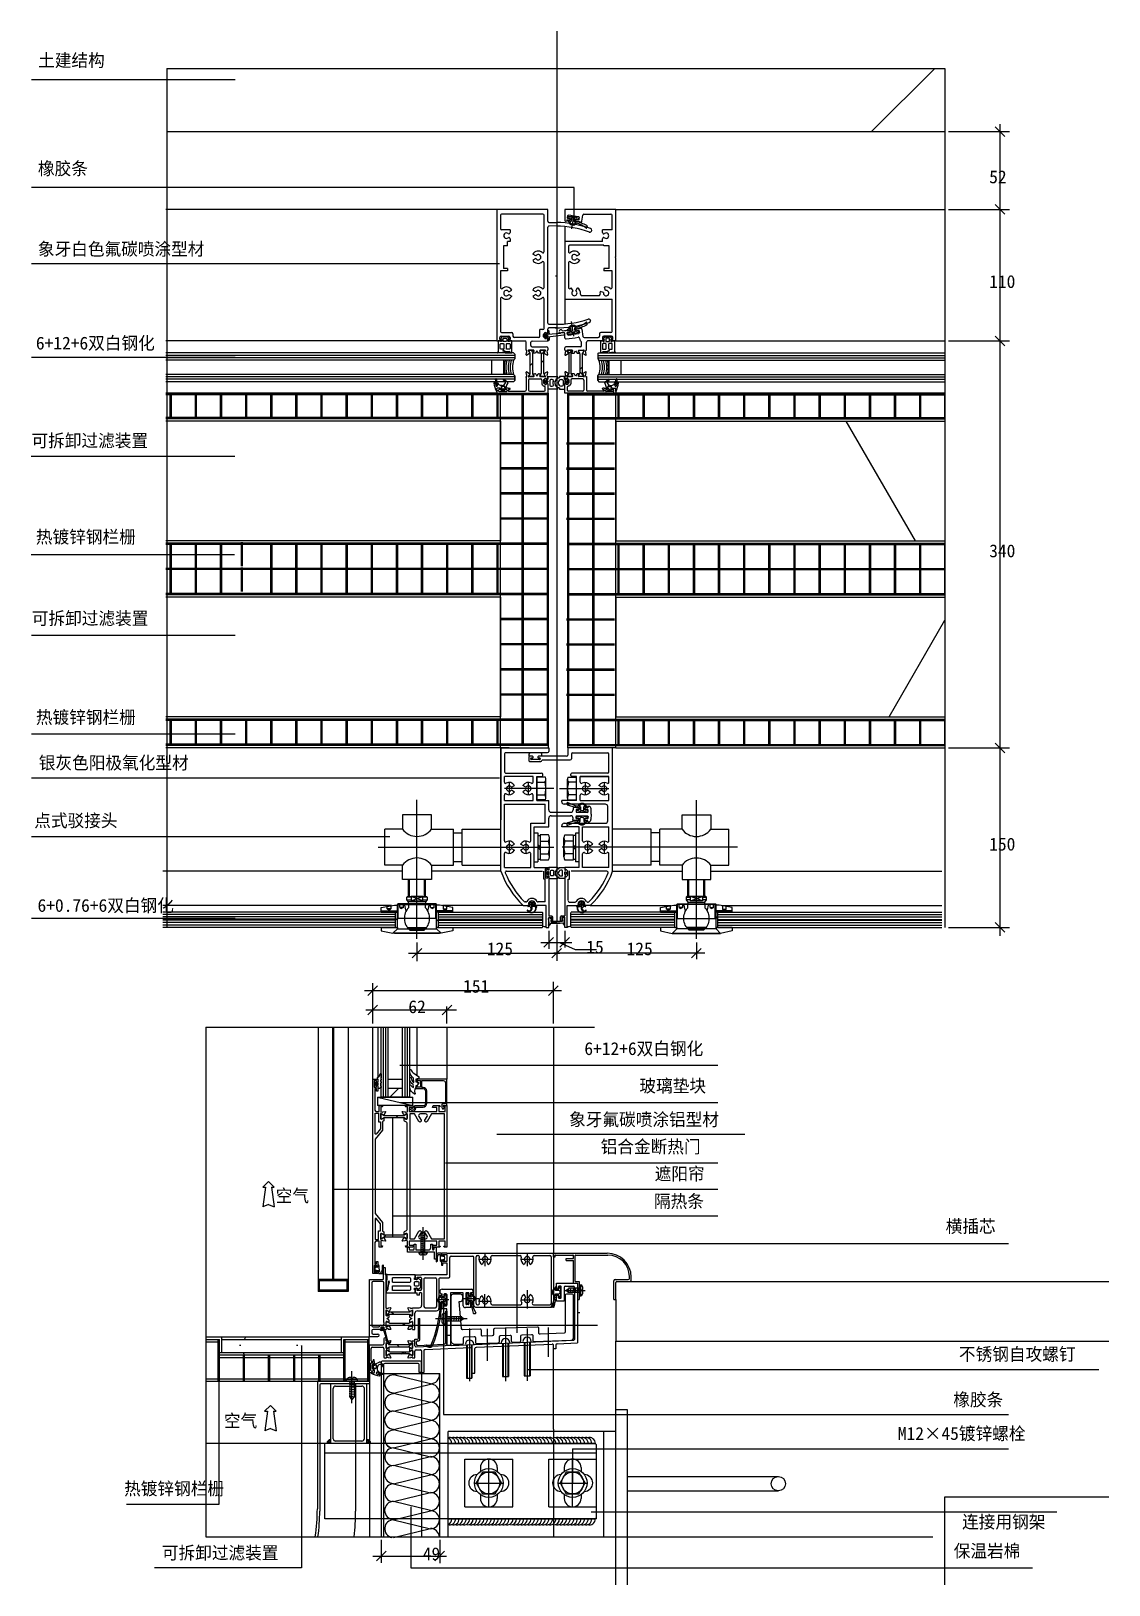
# Model space of a CAD drawing. Header units: metres. Extents: x 3516 to 4417, y 1657 to 2955.
import ezdxf

# ---------------------------------------------------------------- set-up
doc = ezdxf.new("R2010")
doc.units = ezdxf.units.M
for name, color, linetype in [('1', 1, 'Continuous'), ('10', 1, 'Continuous'), ('3', 5, 'Continuous'), ('4', 4, 'Continuous'), ('6', 6, 'Continuous'), ('CASTFIX', 1, 'Continuous'), ('CENTER', 2, 'Continuous'), ('GOMMA', 3, 'Continuous'), ('GROSSA', 4, 'Continuous'), ('LAYER_1', 7, 'Continuous'), ('型材', 1, 'Continuous'), ('填充', 1, 'Continuous'), ('玻璃', 7, 'Continuous'), ('胶条', 6, 'Continuous'), ('隔热条', 3, 'Continuous')]:
    doc.layers.add(name, color=color, linetype=linetype)

msp = doc.modelspace()

# ---------------------------------------------------------------- texts
at = {"layer": '1'}
for p in [(3720.81, 1977.03), (3677.52, 1789.01)]:
    msp.add_text('空气', height=10.7, dxfattribs=at).set_placement(p)
at = {"layer": '10', "char_height": 10.7, "attachment_point": 1}
for s, insert in [('土建结构', (3522.36, 2936.35)), ('橡胶条', (3522.18, 2845.99)), ('\\A1;52', (4316.78, 2839.03)), ('象牙白色氟碳喷涂型材', (3522.15, 2778.73)), ('\\A1;110', (4316.78, 2751.53)), ('6+12+6双白钢化', (3520.48, 2700.14)), ('可拆卸过滤装置', (3516.8, 2618.63)), ('热镀锌钢栏栅', (3520.45, 2538.24)), ('\\A1;340', (4316.78, 2526.53)), ('可拆卸过滤装置', (3517.07, 2470.12)), ('热镀锌钢栏栅', (3520.48, 2387.52)), ('银灰色阳极氧化型材', (3522.9, 2349.47)), ('点式驳接头', (3519.12, 2301.22)), ('\\A1;150', (4316.78, 2281.53)), ('6+0.76+6双白钢化', (3521.84, 2230.29)), ('\\A1;15', (3980.25, 2195.59)), ('\\A1;125', (3897.15, 2194.05)), ('\\A1;125', (4013.84, 2194.05)), ('\\A1;151', (3877.32, 2162.73)), ('\\A1;62', (3831.61, 2145.65)), ('6+12+6双白钢化', (3978.61, 2110.66)), ('玻璃垫块', (4024.58, 2079.58)), ('象牙氟碳喷涂铝型材', (3965.84, 2051.44)), ('铝合金断热门', (3992.27, 2028.73)), ('遮阳帘', (4037.36, 2006.04)), ('隔热条', (4036.75, 1983.16)), ('横插芯', (4280.4, 1962.24)), ('不锈钢自攻螺钉', (4291.54, 1855.37)), ('橡胶条', (4286.78, 1817.36)), ('M12×45镀锌螺栓', (4240.48, 1789.11)), ('热镀锌钢栏栅', (3594.18, 1743.02)), ('连接用钢架', (4294.14, 1715.26)), ('可拆卸过滤装置', (3625.72, 1689.42)), ('\\A1;49', (3843.65, 1688.59)), ('保温岩棉', (4287.11, 1690.92))]:
    msp.add_mtext(s, dxfattribs=dict(at, insert=insert))

# ---------------------------------------------------------------- blocks, each defined once
blk = doc.blocks.new('_ArchTick')
at = {"color": 0, "linetype": 'ByBlock'}
blk.add_lwpolyline([(-0.5, -0.5), (0.5, 0.5)], dxfattribs=at)
blk = doc.blocks.new('14')
blk.add_line((6720.41, -286.02), (6720.41, -284.07))
blk.add_arc((6735.07, -284.47), 0.5, 149.98, 175.34)
blk.add_arc((6735.07, -284.47), 0.5, 149.98, 175.34)
at = {"layer": '10'}
blk.add_line((6720.61, -290.11), (6720.61, -294.47), dxfattribs=at)
at = {"layer": '10', "color": 6}
blk.add_line((6730.28, -294.47), (6730.16, -294.47), dxfattribs=at)
at = {"layer": '3', "color": 6, "linetype": 'Continuous'}
for centre, radius, start, end in [((6731.07, -289.27), 4.69, 126.04, 233.96), ((6728.24, -284.72), 0.77, 275.95, 57.9), ((6728.28, -289.24), 3.61, 150.11, 209.89), ((6730.73, -289.27), 4.34, 131.21, 228.86), ((6728.25, -293.82), 0.77, 302.1, 84.05), ((6731.97, -289.24), 2.7, 92.55, 267.45)]:
    blk.add_arc(centre, radius, start, end, dxfattribs=at)
at = {"layer": 'GOMMA', "color": 6}
for p, q in [((6720.61, -286.02), (6720.61, -284.07)), ((6720.61, -284.07), (6728.64, -284.07)), ((6730.16, -285.07), (6727.87, -286)), ((6730.16, -283.94), (6730.16, -285.07)), ((6734.17, -283.94), (6730.16, -283.94)), ((6734.46, -284), (6734.17, -283.94)), ((6734.46, -284), (6734.17, -283.94)), ((6734.46, -284), (6734.46, -284)), ((6734.46, -284), (6734.46, -284)), ((6734.46, -284), (6734.46, -284)), ((6734.46, -284), (6734.46, -284)), ((6734.49, -286.02), (6734.58, -284.43)), ((6726.38, -294.47), (6720.61, -294.47)), ((6730.28, -294.47), (6734.49, -294.47)), ((6734.69, -287.71), (6734.69, -288.42)), ((6734.71, -286.38), (6735.31, -286.68)), ((6734.71, -289.76), (6735.31, -289.46)), ((6736.29, -288.82), (6735.09, -288.82)), ((6736.13, -288.07), (6735.13, -288.07)), ((6735.98, -286.23), (6736.19, -286.01)), ((6735.98, -289.91), (6736.19, -290.12)), ((6736.48, -285.89), (6736.56, -285.89)), ((6736.48, -290.24), (6736.56, -290.24)), ((6736.69, -288.42), (6736.69, -287.71)), ((6736.84, -286.01), (6737.37, -286.55)), ((6736.84, -290.12), (6737.37, -289.59)), ((6737.49, -289.3), (6737.49, -286.83))]:
    blk.add_line(p, q, dxfattribs=at)
at = {"layer": 'GOMMA'}
blk.add_line((6734.49, -290.11), (6734.49, -294.47), dxfattribs=at)
at = {"layer": 'GOMMA', "color": 6}
for points in [[(6725.14, -287.44, 0.41), (6724.24, -286.54), (6722.99, -286.54, 0.41), (6722.09, -287.44), (6722.09, -291.04, 0.41), (6722.99, -291.94), (6724.24, -291.94, 0.41), (6725.14, -291.04)], [(6731.85, -286.54), (6732.52, -286.54, -0.41), (6733.42, -287.44), (6733.42, -291.04, -0.41), (6732.52, -291.94), (6731.85, -291.94)]]:
    blk.add_lwpolyline(points, format="xyb", dxfattribs=at)
for points in [[(6728.66, -294.47), (6728.64, -294.47), (6726.38, -294.47)], [(6727.87, -292.54), (6730.16, -293.47), (6730.16, -294.47)]]:
    blk.add_lwpolyline(points, dxfattribs=at)
for centre, radius, start, end in [((6734.46, -284.2), 0.2, 352.16, 90), ((6735.07, -284.47), 0.5, 149.98, 175.34), ((6734.89, -286.02), 0.4, 180, 243.43), ((6734.89, -290.11), 0.4, 116.57, 180), ((6735.09, -287.71), 0.4, 90, 180), ((6735.09, -288.42), 0.4, 180, 270), ((6735.49, -286.22), 0.49, 248.5, 359.37), ((6735.49, -289.81), 0.4, 13.48, 116.57), ((6736.27, -289.63), 0.4, 193.48, 224.62), ((6736.48, -286.29), 0.4, 90, 135.38), ((6736.48, -289.84), 0.4, 224.62, 270), ((6736.29, -287.71), 0.4, 0, 90), ((6736.29, -288.42), 0.4, 270, 360), ((6736.56, -286.29), 0.4, 44.98, 90), ((6736.56, -289.84), 0.4, 270, 315.02), ((6737.09, -286.83), 0.4, 0, 44.98), ((6737.09, -289.3), 0.4, 315.02, 0)]:
    blk.add_arc(centre, radius, start, end, dxfattribs=at)
at = {"layer": '胶条'}
for p, q in [((6717.61, -289.3), (6717.61, -286.83)), ((6718.27, -286.01), (6717.73, -286.55)), ((6718.27, -290.12), (6717.73, -289.59)), ((6718.41, -288.42), (6718.41, -287.71)), ((6718.63, -285.89), (6718.55, -285.89)), ((6718.63, -290.24), (6718.55, -290.24)), ((6718.81, -287.31), (6720.01, -287.31)), ((6718.81, -288.82), (6720.01, -288.82)), ((6719.12, -286.23), (6718.91, -286.01)), ((6718.98, -288.07), (6719.98, -288.07)), ((6719.41, -287.91), (6719.41, -288.27)), ((6720.39, -286.38), (6719.79, -286.68)), ((6720.39, -289.76), (6719.79, -289.46)), ((6720.41, -287.71), (6720.41, -288.42))]:
    blk.add_line(p, q, dxfattribs=at)
for centre, start, end in [((6718.01, -289.3), 180, 224.98), ((6718.55, -286.29), 90, 135.02), ((6718.55, -289.84), 224.98, 270), ((6718.81, -287.71), 90, 180), ((6718.81, -288.42), 180, 270), ((6718.63, -286.29), 44.62, 90), ((6718.63, -289.84), 270, 315.38), ((6719.61, -286.32), 193.48, 296.57), ((6719.61, -289.81), 63.43, 166.52), ((6720.01, -287.71), 360, 90), ((6720.01, -288.42), 270, 360), ((6720.21, -286.02), 296.57, 0), ((6720.21, -290.11), 360, 63.43)]:
    blk.add_arc(centre, 0.4, start, end, dxfattribs=at)
blk = doc.blocks.new('M592')
blk.add_lwpolyline([(113.95, 24.96), (113.95, -5.82, -0.4), (112.98, -6.82), (92.98, -7.51, -0.42), (91.95, -6.51), (91.95, -2.58, 0.42), (90.91, -1.58), (54.91, -2.84, 0.4), (53.95, -3.84), (53.95, -7.91, -0.4), (52.98, -8.91), (44.98, -9.19, -0.42), (43.95, -8.19), (43.95, -4.26, 0.42), (42.91, -3.26), (28.47, -3.76, -0.4), (27.44, -2.85), (25.45, 19.88), (26.45, 19.88, 0.41), (28.45, 21.88), (28.45, 23.88, 0.41), (26.45, 25.88), (20.45, 25.88, 0.41), (18.45, 23.88), (18.45, -12.5, 0.42), (22.07, -15.99), (27.98, -15.79, 0.4), (28.95, -14.79), (28.95, -10.72, -0.4), (29.91, -9.72), (37.91, -9.44, -0.42), (38.95, -10.44), (38.95, -14.37, 0.42), (39.98, -15.37), (57.98, -14.74, 0.4), (58.95, -13.74), (58.95, -9.67, -0.4), (59.91, -8.67), (67.91, -8.39, -0.42), (68.95, -9.39), (68.95, -13.32, 0.42), (69.98, -14.32), (75.98, -14.11, 0.4), (76.95, -13.11), (76.95, -9.04, -0.4), (77.91, -8.04), (85.91, -7.76, -0.42), (86.95, -8.76), (86.95, -12.69, 0.42), (87.98, -13.69), (118.53, -12.63, 0.4), (120.95, -10.13), (120.95, 24.96, 0.41), (119.95, 25.96), (114.95, 25.96, 0.41)], format="xyb", close=True)

# ---------------------------------------------------------------- hatches: boundary and pattern name
at = {"layer": '1'}
h = msp.add_hatch(dxfattribs=at)
h.set_pattern_fill('ANSI38', scale=6)
h.paths.add_polyline_path([(3822.41, 2219.34), (3822.41, 2220.34), (3808.81, 2220.34), (3808.81, 2219.34)])
h = msp.add_hatch(dxfattribs=at)
h.set_pattern_fill('ANSI38', scale=6)
h.paths.add_polyline_path([(3808.81, 2219.34), (3808.81, 2220.34), (3822.41, 2220.34), (3822.41, 2219.34)])
h = msp.add_hatch(dxfattribs=at)
h.set_pattern_fill('ANSI38', scale=6)
h.paths.add_polyline_path([(3868.81, 2219.34), (3868.81, 2220.34), (3855.21, 2220.34), (3855.21, 2219.34)])
h = msp.add_hatch(dxfattribs=at)
h.set_pattern_fill('ANSI38', scale=6)
h.paths.add_polyline_path([(4055.78, 2219.3), (4055.78, 2220.3), (4042.18, 2220.3), (4042.18, 2219.3)])
h = msp.add_hatch(dxfattribs=at)
h.set_pattern_fill('ANSI38', scale=6)
h.paths.add_polyline_path([(4102.18, 2219.3), (4102.18, 2220.3), (4088.58, 2220.3), (4088.58, 2219.3)])
h = msp.add_hatch(dxfattribs=at)
h.set_pattern_fill('ANSI38', scale=6)
h.paths.add_polyline_path([(4102.18, 2219.3), (4102.18, 2220.3), (4088.58, 2220.3), (4088.58, 2219.3)])
h = msp.add_hatch(dxfattribs=at)
h.set_pattern_fill('ANSI38', scale=6)
h.paths.add_polyline_path([(3822.41, 2206.58), (3820.91, 2206.58, 1), (3820.91, 2207.08), (3820.91, 2219.13), (3822.41, 2219.13)])
h = msp.add_hatch(dxfattribs=at)
h.set_pattern_fill('ANSI38', scale=6)
h.paths.add_polyline_path([(3855.21, 2206.58), (3856.71, 2206.58, -1), (3856.71, 2207.08), (3856.71, 2219.34), (3855.21, 2219.34)])
h = msp.add_hatch(dxfattribs=at)
h.set_pattern_fill('ANSI38', scale=6)
h.paths.add_polyline_path([(4055.78, 2206.54), (4054.28, 2206.54, 1), (4054.28, 2207.04), (4054.28, 2219.3), (4055.78, 2219.3)])
h = msp.add_hatch(dxfattribs=at)
h.set_pattern_fill('ANSI38', scale=6)
h.paths.add_polyline_path([(4088.58, 2206.54), (4090.08, 2206.54, -1), (4090.08, 2207.04), (4090.08, 2219.09), (4088.58, 2219.09)])
h = msp.add_hatch(dxfattribs=at)
h.set_pattern_fill('HONEY', scale=15)
h.paths.add_polyline_path([(3775.82, 1864.36), (3675.82, 1864.36), (3675.82, 1862.36), (3775.82, 1862.36)])
h.paths.add_polyline_path([(3777.82, 1851.36), (3673.82, 1851.36), (3673.82, 1849.36), (3777.82, 1849.36)])
h = msp.add_hatch(dxfattribs=at)
h.set_pattern_fill('DOTS', scale=30)
h.paths.add_polyline_path([(3675.82, 1862.36), (3675.82, 1851.36), (3775.82, 1851.36), (3775.82, 1862.36)])
at = {"layer": '填充'}
h = msp.add_hatch(dxfattribs=at)
h.set_pattern_fill('AR-CONC', scale=15)
h.paths.add_polyline_path([(3954.77, 2871.54), (3954.77, 2924.29), (3630.59, 2928.53), (3630.41, 2914.77), (3685.31, 2914.77, -1), (3688.31, 2914.77, -1), (3685.31, 2914.77), (3630.41, 2914.77), (3629.9, 2875.79)])
h = msp.add_hatch(dxfattribs=at)
h.set_pattern_fill('ANSI31', scale=150)
h.paths.add_polyline_path([(3954.77, 2924.29), (3630.59, 2928.53), (3630.41, 2914.77), (3685.31, 2914.77, -1), (3688.31, 2914.77, -1), (3685.31, 2914.77), (3630.41, 2914.77), (3629.9, 2875.79), (3954.77, 2871.54)])
h = msp.add_hatch(dxfattribs=at)
h.set_pattern_fill('AR-CONC', scale=15)
h.paths.add_polyline_path([(4279.77, 2871.53), (4279.77, 2924.26), (3954.77, 2924.26), (3954.77, 2871.53)])
h = msp.add_hatch(dxfattribs=at)
h.set_pattern_fill('ANSI31', scale=150)
h.paths.add_polyline_path([(4279.77, 2871.53), (4279.77, 2924.26), (3954.77, 2924.26), (3954.77, 2871.53)])
h = msp.add_hatch(dxfattribs=at)
h.set_pattern_fill('HONEY', scale=100)
h.paths.add_polyline_path([(4004.77, 2629.53), (4004.77, 2529.53), (4279.77, 2529.53), (4279.77, 2629.53)])
h = msp.add_hatch(dxfattribs=at)
h.set_pattern_fill('HONEY', scale=100)
h.paths.add_polyline_path([(4279.77, 2482.53), (4004.77, 2482.53), (4004.77, 2382.53), (4279.77, 2382.53)])
at = {"layer": '玻璃'}
h = msp.add_hatch(dxfattribs=at)
h.set_pattern_fill('HONEY', scale=10)
h.paths.add_polyline_path([(3814.82, 2079.86), (3814.82, 2072.36), (3826.82, 2072.36), (3826.82, 2079.86)])
h = msp.add_hatch(dxfattribs=at)
h.set_pattern_fill('ANSI37', scale=15)
h.paths.add_polyline_path([(3826.82, 2072.36), (3814.82, 2072.36), (3814.82, 2065.36), (3814.32, 2064.86), (3827.32, 2064.86), (3826.82, 2065.36)])
at = {"layer": '隔热条'}
h = msp.add_hatch(dxfattribs=at)
h.set_pattern_fill('ANSI38', scale=5)
h.paths.add_polyline_path([(3933.47, 2685.57, 0.13), (3933.31, 2686.17), (3933.14, 2686.47, 0.09), (3933.11, 2686.53), (3932.83, 2687.01), (3932.27, 2687.97), (3932.27, 2688.33, -0.41), (3932.67, 2688.73), (3936.08, 2688.73, -0.41), (3936.47, 2688.33), (3936.47, 2687.97), (3935.77, 2686.75), (3935.7, 2686.75, 0.58), (3935.54, 2686.44), (3935.57, 2686.4), (3935.43, 2686.17, 0.13), (3935.27, 2685.57), (3935.27, 2669.89, 0.13), (3935.43, 2669.29), (3935.57, 2669.06), (3935.54, 2669.02, 0.58), (3935.7, 2668.71), (3935.77, 2668.71), (3936.47, 2667.49), (3936.47, 2667.13, -0.41), (3936.07, 2666.73), (3932.67, 2666.73, -0.41), (3932.27, 2667.13), (3932.27, 2667.49), (3932.83, 2668.45), (3933.11, 2668.93, 0.09), (3933.14, 2668.99), (3933.31, 2669.29, 0.13), (3933.47, 2669.89)])
h = msp.add_hatch(dxfattribs=at)
h.set_pattern_fill('ANSI38', scale=5)
h.paths.add_polyline_path([(3942.72, 2685.57, 0.13), (3942.56, 2686.17), (3942.38, 2686.47, 0.09), (3942.36, 2686.53), (3942.07, 2687.01), (3941.52, 2687.97), (3941.52, 2688.33, -0.41), (3941.91, 2688.73), (3945.32, 2688.73, -0.41), (3945.72, 2688.33), (3945.72, 2687.97), (3945.01, 2686.75), (3944.94, 2686.75, 0.58), (3944.78, 2686.44), (3944.81, 2686.4), (3944.68, 2686.17, 0.13), (3944.52, 2685.57), (3944.52, 2669.89, 0.13), (3944.68, 2669.29), (3944.81, 2669.06), (3944.78, 2669.02, 0.58), (3944.94, 2668.71), (3945.01, 2668.71), (3945.72, 2667.49), (3945.72, 2667.13, -0.41), (3945.32, 2666.73), (3941.92, 2666.73, -0.41), (3941.52, 2667.13), (3941.52, 2667.49), (3942.07, 2668.45), (3942.36, 2668.93, 0.09), (3942.38, 2668.99), (3942.56, 2669.29, 0.13), (3942.72, 2669.89)])
h = msp.add_hatch(dxfattribs=at)
h.set_pattern_fill('ANSI38', scale=5)
h.paths.add_polyline_path([(3967.56, 2685.66, -0.13), (3967.72, 2686.26), (3967.89, 2686.56, -0.09), (3967.91, 2686.63), (3968.2, 2687.1), (3968.76, 2688.06), (3968.76, 2688.42, 0.41), (3968.36, 2688.82), (3964.95, 2688.82, 0.41), (3964.56, 2688.42), (3964.56, 2688.06), (3965.26, 2686.84), (3965.33, 2686.84, -0.58), (3965.49, 2686.53), (3965.46, 2686.49), (3965.59, 2686.26, -0.13), (3965.76, 2685.66), (3965.76, 2669.98, -0.13), (3965.59, 2669.39), (3965.46, 2669.15), (3965.49, 2669.11, -0.58), (3965.33, 2668.81), (3965.26, 2668.8), (3964.56, 2667.58), (3964.56, 2667.22, 0.41), (3964.96, 2666.82), (3968.36, 2666.82, 0.41), (3968.76, 2667.22), (3968.76, 2667.58), (3968.2, 2668.54), (3967.91, 2669.02, -0.09), (3967.89, 2669.08), (3967.72, 2669.39, -0.13), (3967.56, 2669.98)])
h = msp.add_hatch(dxfattribs=at)
h.set_pattern_fill('ANSI38', scale=5)
h.paths.add_polyline_path([(3973.8, 2667.58), (3973.8, 2667.22, 0.41), (3974.2, 2666.82), (3977.6, 2666.82, 0.41), (3978, 2667.22), (3978, 2667.58), (3977.29, 2668.8), (3977.23, 2668.81, -0.58), (3977.07, 2669.11), (3977.09, 2669.15), (3976.96, 2669.39, -0.13), (3976.8, 2669.98), (3976.8, 2685.66, -0.13), (3976.96, 2686.26), (3977.09, 2686.49), (3977.07, 2686.53, -0.58), (3977.23, 2686.84), (3977.29, 2686.84), (3978, 2688.06), (3978, 2688.42, 0.41), (3977.61, 2688.82), (3974.19, 2688.82, 0.41), (3973.8, 2688.42), (3973.8, 2688.06), (3974.35, 2687.1), (3974.64, 2686.63, -0.09), (3974.66, 2686.56), (3974.84, 2686.26, -0.13), (3975, 2685.66), (3975, 2669.98, -0.13), (3974.84, 2669.39), (3974.66, 2669.08, -0.09), (3974.64, 2669.02), (3974.35, 2668.54)])
h = msp.add_hatch(dxfattribs=at)
h.set_pattern_fill('ANSI38', scale=5)
h.paths.add_polyline_path([(3827.36, 2049.38, 0.13), (3827.96, 2049.54), (3828.19, 2049.68), (3828.23, 2049.65, 0.58), (3828.54, 2049.81), (3828.54, 2049.88), (3829.76, 2050.58), (3830.12, 2050.58, -0.41), (3830.52, 2050.18), (3830.52, 2046.78, -0.41), (3830.12, 2046.38), (3829.76, 2046.38), (3828.8, 2046.93), (3828.32, 2047.22, 0.09), (3828.26, 2047.25), (3827.96, 2047.42, 0.13), (3827.36, 2047.58), (3811.68, 2047.58, 0.13), (3811.08, 2047.42), (3810.79, 2047.25, 0.09), (3810.72, 2047.22), (3810.19, 2046.91), (3809.28, 2046.38), (3808.92, 2046.38, -0.41), (3808.52, 2046.78), (3808.52, 2050.18, -0.41), (3808.92, 2050.58), (3809.28, 2050.58), (3810.5, 2049.88), (3810.5, 2049.81, 0.58), (3810.81, 2049.65), (3810.85, 2049.68), (3811.08, 2049.54, 0.13), (3811.68, 2049.38)])
h.paths.add_polyline_path([(3827.36, 1949.64, 0.13), (3827.96, 1949.8), (3828.26, 1949.97, 0.09), (3828.32, 1950), (3828.8, 1950.28), (3829.76, 1950.84), (3830.12, 1950.84, -0.41), (3830.52, 1950.44), (3830.52, 1947.04, -0.41), (3830.12, 1946.64), (3829.76, 1946.64), (3828.54, 1947.34), (3828.54, 1947.41, 0.58), (3828.23, 1947.57), (3828.19, 1947.54), (3827.96, 1947.68, 0.13), (3827.36, 1947.84), (3811.68, 1947.84, 0.13), (3811.08, 1947.68), (3810.85, 1947.55), (3810.81, 1947.57, 0.58), (3810.5, 1947.41), (3810.5, 1947.34), (3809.28, 1946.64), (3808.92, 1946.64, -0.41), (3808.52, 1947.04), (3808.52, 1950.44, -0.41), (3808.92, 1950.84), (3809.28, 1950.84), (3810.29, 1950.26), (3810.72, 1950, 0.08), (3810.78, 1949.97), (3811.08, 1949.8, 0.13), (3811.68, 1949.64)])
h = msp.add_hatch(dxfattribs=at)
h.set_pattern_fill('ANSI38', scale=5)
h.paths.add_polyline_path([(3831.94, 1883.34, -0.13), (3832.54, 1883.18), (3832.84, 1883.01, -0.09), (3832.9, 1882.98), (3833.38, 1882.7), (3834.34, 1882.14), (3834.7, 1882.14, 0.41), (3835.1, 1882.54), (3835.1, 1885.95, 0.41), (3834.7, 1886.34), (3834.34, 1886.34), (3833.12, 1885.64), (3833.12, 1885.57, -0.58), (3832.81, 1885.41), (3832.77, 1885.44), (3832.54, 1885.3, -0.13), (3831.94, 1885.14), (3816.26, 1885.14, -0.13), (3815.66, 1885.3), (3815.43, 1885.44), (3815.39, 1885.41, -0.58), (3815.08, 1885.57), (3815.08, 1885.64), (3813.86, 1886.34), (3813.5, 1886.34, 0.41), (3813.1, 1885.94), (3813.1, 1882.54, 0.41), (3813.5, 1882.14), (3813.86, 1882.14), (3814.82, 1882.7), (3815.3, 1882.98, -0.09), (3815.36, 1883.01), (3815.66, 1883.18, -0.13), (3816.26, 1883.34)])
h = msp.add_hatch(dxfattribs=at)
h.set_pattern_fill('ANSI38', scale=5)
h.paths.add_polyline_path([(3813.86, 1877.1), (3813.5, 1877.1, 0.41), (3813.1, 1876.7), (3813.1, 1873.3, 0.41), (3813.5, 1872.9), (3813.86, 1872.9), (3815.08, 1873.6), (3815.08, 1873.67, -0.58), (3815.39, 1873.83), (3815.43, 1873.81), (3815.66, 1873.94, -0.13), (3816.26, 1874.1), (3831.94, 1874.1, -0.13), (3832.54, 1873.94), (3832.77, 1873.81), (3832.81, 1873.83, -0.58), (3833.12, 1873.67), (3833.12, 1873.6), (3834.34, 1872.9), (3834.7, 1872.9, 0.41), (3835.1, 1873.29), (3835.1, 1876.71, 0.41), (3834.7, 1877.1), (3834.34, 1877.1), (3833.38, 1876.55), (3832.9, 1876.26, -0.09), (3832.84, 1876.24), (3832.54, 1876.06, -0.13), (3831.94, 1875.9), (3816.26, 1875.9, -0.13), (3815.66, 1876.06), (3815.36, 1876.24, -0.09), (3815.3, 1876.26), (3814.82, 1876.55)])
h = msp.add_hatch(dxfattribs=at)
h.set_pattern_fill('ANSI38', scale=5)
h.paths.add_polyline_path([(3831.94, 1856.07, -0.13), (3832.54, 1855.91), (3832.84, 1855.73, -0.09), (3832.9, 1855.71), (3833.38, 1855.42), (3834.34, 1854.87), (3834.7, 1854.87, 0.41), (3835.1, 1855.26), (3835.1, 1858.67, 0.41), (3834.7, 1859.07), (3834.34, 1859.07), (3833.12, 1858.36), (3833.12, 1858.29, -0.58), (3832.81, 1858.13), (3832.77, 1858.16), (3832.54, 1858.03, -0.13), (3831.94, 1857.87), (3816.26, 1857.87, -0.13), (3815.66, 1858.03), (3815.43, 1858.16), (3815.39, 1858.13, -0.58), (3815.08, 1858.29), (3815.08, 1858.36), (3813.86, 1859.07), (3813.5, 1859.07, 0.41), (3813.1, 1858.67), (3813.1, 1855.27, 0.41), (3813.5, 1854.87), (3813.86, 1854.87), (3814.82, 1855.42), (3815.3, 1855.71, -0.09), (3815.36, 1855.73), (3815.66, 1855.91, -0.13), (3816.26, 1856.07)])
h = msp.add_hatch(dxfattribs=at)
h.set_pattern_fill('ANSI38', scale=5)
h.paths.add_polyline_path([(3814.02, 1853.24), (3813.66, 1853.24, 0.41), (3813.26, 1852.84), (3813.26, 1849.44, 0.41), (3813.66, 1849.04), (3814.02, 1849.04), (3815.24, 1849.75), (3815.24, 1849.82, -0.58), (3815.55, 1849.98), (3815.59, 1849.95), (3815.82, 1850.08, -0.13), (3816.42, 1850.24), (3832.1, 1850.24, -0.13), (3832.7, 1850.08), (3832.93, 1849.95), (3832.97, 1849.98, -0.58), (3833.28, 1849.82), (3833.28, 1849.75), (3834.5, 1849.04), (3834.86, 1849.04, 0.41), (3835.26, 1849.44), (3835.26, 1852.85, 0.41), (3834.86, 1853.24), (3834.5, 1853.24), (3833.54, 1852.69), (3833.06, 1852.4, -0.09), (3833, 1852.38), (3832.7, 1852.2, -0.13), (3832.1, 1852.04), (3816.42, 1852.04, -0.13), (3815.82, 1852.2), (3815.52, 1852.38, -0.09), (3815.46, 1852.4), (3814.98, 1852.69)])

# ---------------------------------------------------------------- linework, layer by layer
for p, q in [((3905.5, 2806.53), (3629.03, 2806.53)), ((3905.5, 2806.53), (3905.5, 2766.13)), ((3948, 2806.53), (3905.5, 2806.53)), ((3948, 2796.53), (3948, 2806.53)), ((4004.77, 2806.53), (3962.27, 2806.53)), ((3962.27, 2806.53), (3962.27, 2797.4)), ((4004.77, 2766.93), (4004.77, 2806.53)), ((4004.77, 2806.53), (4279.77, 2806.53)), ((3908.5, 2801.53), (3908.5, 2790.53)), ((3944, 2802.53), (3909.5, 2802.53)), ((3945, 2771.2), (3945, 2801.53)), ((3948, 2711.53), (3948, 2791.53)), ((3955.31, 2792.52), (3948.81, 2792.61)), ((3948.85, 2795.61), (3955.35, 2795.52)), ((3962.27, 2797.78), (3962.27, 2797.4)), ((3962.27, 2792.2), (3962.27, 2779.53)), ((3964.57, 2801.14), (3964.33, 2799.66)), ((3964.44, 2797.12), (3964.39, 2796.83)), ((3964.39, 2796.83), (3964.88, 2796.75)), ((3964.66, 2800.06), (3964.66, 2800.06)), ((3965.01, 2797.54), (3966.25, 2797.34)), ((3965.07, 2799.49), (3966.55, 2799.25)), ((3965.23, 2800.48), (3969.56, 2800.62)), ((3966.55, 2796.48), (3967.11, 2796.39)), ((3966.66, 2798.34), (3966.58, 2797.85)), ((3966.97, 2798.68), (3966.82, 2797.76)), ((3967.86, 2799.16), (3967.46, 2796.64)), ((3969.84, 2802.48), (3967.88, 2790.14)), ((3968.33, 2799.58), (3969.39, 2799.61)), ((3969.39, 2799.62), (3970.4, 2799.25)), ((3969.56, 2800.62), (3973.62, 2799.14)), ((3970.32, 2796.19), (3970.72, 2798.7)), ((3970.57, 2795.85), (3971.12, 2795.76)), ((3971.25, 2796.93), (3971.41, 2797.98)), ((3971.52, 2797.06), (3971.59, 2797.56)), ((3971.99, 2798.39), (3973.47, 2798.16)), ((3972.18, 2798.36), (3973.47, 2798.16)), ((3974.04, 2798.57), (3974.04, 2798.57)), ((3974.21, 2798.09), (3974.45, 2799.58)), ((3976.5, 2796.59), (3977.31, 2801.69)), ((3978.3, 2802.53), (4000.77, 2802.53)), ((3980.94, 2792.47), (3980.76, 2791.31)), ((4001.77, 2789.53), (4001.77, 2801.53)), ((3916.5, 2789.53), (3909.5, 2789.53)), ((3916.5, 2779.53), (3914.5, 2779.53)), ((3914.5, 2776.03), (3914.5, 2779.53)), ((3916.5, 2789.53), (3916.5, 2787.09)), ((3916.5, 2781.97), (3916.5, 2779.53)), ((3962.27, 2779.53), (3962.27, 2731.53)), ((3993.77, 2779.53), (3962.27, 2779.53)), ((3984.27, 2789.37), (3984.27, 2789.37)), ((3993.77, 2787.09), (3993.77, 2789.53)), ((4001.77, 2789.53), (3993.77, 2789.53)), ((3993.77, 2779.53), (3993.77, 2781.97)), ((3905.5, 2766.13), (3905.5, 2696.53)), ((3911, 2776.03), (3911, 2757.03)), ((3914.5, 2776.03), (3911, 2776.03)), ((3938.05, 2767.65), (3935.54, 2769.1)), ((3938.05, 2765.4), (3935.54, 2763.95)), ((3965.27, 2775.53), (3965.27, 2771.2)), ((3994.77, 2776.53), (3966.27, 2776.53)), ((3972.22, 2767.65), (3974.73, 2769.1)), ((3972.22, 2765.4), (3974.73, 2763.95)), ((3994.77, 2776.03), (3994.77, 2776.53)), ((3999.27, 2776.03), (3994.77, 2776.03)), ((3999.27, 2757.03), (3999.27, 2776.03)), ((4004.37, 2766.53), (4004.77, 2766.93)), ((4004.37, 2766.53), (4004.77, 2766.13)), ((4004.77, 2696.53), (4004.77, 2766.13)), ((3908.5, 2755.03), (3908.5, 2741.2)), ((3914.5, 2755.03), (3908.5, 2755.03)), ((3914.5, 2757.03), (3911, 2757.03)), ((3914.5, 2757.03), (3914.5, 2755.03)), ((3945, 2741.2), (3945, 2761.86)), ((3965.27, 2761.86), (3965.27, 2741.2)), ((3999.27, 2757.03), (3994.77, 2757.03)), ((3994.77, 2757.03), (3994.77, 2755.03)), ((4001.77, 2755.03), (3994.77, 2755.03)), ((4001.77, 2741.2), (4001.77, 2755.03)), ((3954.57, 2751), (3955.37, 2751)), ((3969.15, 2738.48), (3967.7, 2740.99)), ((3971.4, 2738.48), (3972.85, 2740.99)), ((3996.19, 2738.7), (3995.44, 2741.5)), ((3908.5, 2731.86), (3908.5, 2704.53)), ((3915.44, 2737.65), (3917.96, 2739.1)), ((3915.44, 2735.4), (3917.96, 2733.95)), ((3938.05, 2737.65), (3935.54, 2739.1)), ((3938.05, 2735.4), (3935.54, 2733.95)), ((3945, 2707.03), (3945, 2731.86)), ((3962.27, 2731.53), (4001.77, 2731.53)), ((3962.27, 2731.53), (3962.27, 2710.86)), ((3976.34, 2734.53), (3990.7, 2734.53)), ((3994.6, 2737.11), (3991.8, 2737.86)), ((4001.77, 2704.53), (4001.77, 2731.53)), ((3984.27, 2713.69), (3984.27, 2713.69)), ((3909, 2700.53), (3915.5, 2700.53)), ((3909.5, 2703.53), (3918, 2703.53)), ((3919, 2702.53), (3919, 2700.53)), ((3941.5, 2700.53), (3941.5, 2706.03)), ((3944, 2706.03), (3941.5, 2706.03)), ((3944.5, 2700.03), (3944.5, 2702.03)), ((3945, 2702.53), (3945, 2702.53)), ((3945.2, 2702.27), (3945.2, 2699.79)), ((3945.85, 2703.09), (3945.31, 2702.55)), ((3945.5, 2703.03), (3945.5, 2703.53)), ((3945.5, 2703.53), (3946.5, 2703.53)), ((3946, 2701.38), (3946, 2700.68)), ((3946.21, 2703.2), (3946.13, 2703.2)), ((3946.4, 2701.78), (3947.6, 2701.78)), ((3946.7, 2702.87), (3946.49, 2703.08)), ((3946.56, 2701.03), (3947.56, 2701.03)), ((3947, 2702.78), (3947, 2703.03)), ((3947, 2700.88), (3947, 2701.23)), ((3947.88, 2702.9), (3947.28, 2702.6)), ((3947.97, 2702.72), (3947.37, 2702.42)), ((3948, 2703.15), (3948, 2706.53)), ((3948, 2703.15), (3948, 2706.53)), ((3948, 2700.68), (3948, 2701.38)), ((3948.2, 2703.08), (3948.11, 2704.67)), ((3948.2, 2700.02), (3961.51, 2701.78)), ((3948.22, 2705.1), (3948.51, 2705.16)), ((3948.22, 2705.1), (3948.22, 2705.1)), ((3948.22, 2705.1), (3948.22, 2705.1)), ((3958.39, 2702.9), (3948.34, 2702.05)), ((3949, 2710.53), (3955.5, 2710.53)), ((3955.5, 2707.53), (3949, 2707.53)), ((3949.16, 2703.11), (3949.11, 2704.71)), ((3957.6, 2703.73), (3957.56, 2703.95)), ((3958.59, 2703.53), (3961.27, 2703.53)), ((3962.27, 2699.3), (3962.27, 2702.53)), ((3964.57, 2701.92), (3964.33, 2703.4)), ((3964.39, 2706.23), (3964.88, 2706.31)), ((3964.44, 2705.94), (3964.39, 2706.23)), ((3964.66, 2703), (3964.66, 2703)), ((3965.01, 2705.52), (3966.25, 2705.72)), ((3965.07, 2703.57), (3966.55, 2703.81)), ((3965.23, 2702.58), (3969.56, 2702.44)), ((3966.55, 2706.58), (3967.11, 2706.67)), ((3966.66, 2704.72), (3966.58, 2705.21)), ((3966.97, 2704.38), (3966.82, 2705.3)), ((3967.86, 2703.9), (3967.46, 2706.42)), ((3969.84, 2700.58), (3967.88, 2712.92)), ((3968.33, 2703.48), (3969.39, 2703.45)), ((3969.39, 2703.44), (3970.4, 2703.81)), ((3969.56, 2702.44), (3973.62, 2703.92)), ((3970.32, 2706.87), (3970.72, 2704.36)), ((3970.57, 2707.21), (3971.12, 2707.3)), ((3971.25, 2706.13), (3971.41, 2705.08)), ((3971.52, 2706), (3971.59, 2705.5)), ((3971.99, 2704.67), (3973.47, 2704.9)), ((3972.18, 2704.7), (3973.47, 2704.9)), ((3974.04, 2704.49), (3974.04, 2704.49)), ((3974.21, 2704.97), (3974.45, 2703.48)), ((3976.5, 2706.47), (3977.47, 2700.37)), ((3980.94, 2710.59), (3980.76, 2711.75)), ((3991.27, 2702.53), (3991.27, 2700.53)), ((4000.77, 2703.53), (3992.27, 2703.53)), ((4001.27, 2700.53), (3994.77, 2700.53)), ((3905.5, 2696.53), (3629.03, 2696.53)), ((3905.5, 2696.53), (3908.8, 2696.53)), ((3906.5, 2687.67), (3906.02, 2686.83)), ((3908.5, 2696.53), (3906.5, 2696.53)), ((3906.5, 2696.53), (3906.5, 2687.67)), ((3908, 2697.73), (3908, 2699.53)), ((3909.5, 2697.73), (3908, 2697.73)), ((3908.5, 2696.04), (3908.5, 2696.53)), ((3909.5, 2696.04), (3908.5, 2696.04)), ((3909.81, 2699.88), (3908.79, 2698.41)), ((3908.8, 2696.53), (3909.5, 2697.23)), ((3908.97, 2697.87), (3909.5, 2697.73)), ((3909.5, 2697.73), (3909.5, 2696.04)), ((3909.5, 2697.23), (3909.5, 2697.73)), ((3914.42, 2700.03), (3910.07, 2700.03)), ((3915.71, 2698.41), (3914.67, 2699.9)), ((3915, 2697.73), (3915.52, 2697.87)), ((3915, 2696.04), (3915, 2697.73)), ((3916.5, 2697.73), (3915, 2697.73)), ((3915, 2697.73), (3915, 2697.23)), ((3915, 2697.23), (3915.7, 2696.53)), ((3916, 2696.04), (3915, 2696.04)), ((3915.7, 2696.53), (3929, 2696.53)), ((3916, 2696.53), (3916, 2696.04)), ((3918, 2696.53), (3916, 2696.53)), ((3916.5, 2699.53), (3916.5, 2697.73)), ((3918, 2686.83), (3918, 2696.53)), ((3940.5, 2699.53), (3920, 2699.53)), ((3930, 2688.73), (3930, 2695.53)), ((3930.16, 2688.73), (3930, 2688.73)), ((3934, 2692.73), (3934, 2695.52)), ((3934.99, 2696.52), (3948, 2696.53)), ((3935, 2691.73), (3947, 2691.73)), ((3945, 2699.53), (3945, 2699.53)), ((3945.85, 2698.97), (3945.31, 2699.51)), ((3945.5, 2699.03), (3945.5, 2698.53)), ((3945.5, 2698.53), (3946.5, 2698.53)), ((3946.21, 2698.86), (3946.13, 2698.86)), ((3946.4, 2700.28), (3947.6, 2700.28)), ((3946.7, 2699.19), (3946.49, 2698.98)), ((3947, 2699.28), (3947, 2699.03)), ((3947.88, 2699.16), (3947.28, 2699.46)), ((3947.97, 2699.34), (3947.37, 2699.64)), ((3947.83, 2688.73), (3948, 2688.73)), ((3948, 2696.53), (3948, 2699.03)), ((3948.2, 2698.98), (3948.11, 2697.39)), ((3948.22, 2696.96), (3948.51, 2696.9)), ((3948.22, 2696.96), (3948.22, 2696.96)), ((3948.22, 2696.96), (3948.22, 2696.96)), ((3949.17, 2699.46), (3949.11, 2697.35)), ((3962.27, 2688.73), (3962.27, 2690.73)), ((3962.44, 2688.73), (3962.27, 2688.73)), ((3975.27, 2691.73), (3963.27, 2691.73)), ((3974.66, 2698.92), (3975.04, 2696.53)), ((3975.27, 2696.53), (3975.04, 2696.53)), ((3976.27, 2692.73), (3976.27, 2695.53)), ((3978.46, 2699.53), (3990.27, 2699.53)), ((3980.1, 2688.73), (3980.27, 2688.73)), ((3980.27, 2688.73), (3980.27, 2695.53)), ((3992.27, 2696.53), (3981.27, 2696.53)), ((3994.57, 2696.53), (3990.77, 2696.53)), ((3992.27, 2686.83), (3992.27, 2696.53)), ((3992.27, 2696.53), (3994.27, 2696.53)), ((3993.77, 2699.53), (3993.77, 2697.73)), ((3993.77, 2697.73), (3995.27, 2697.73)), ((3994.27, 2696.53), (3994.27, 2696.04)), ((3994.27, 2696.04), (3995.27, 2696.04)), ((3994.56, 2698.41), (3995.6, 2699.9)), ((3995.27, 2697.23), (3994.57, 2696.53)), ((3995.27, 2697.73), (3994.74, 2697.87)), ((3995.27, 2697.73), (3995.27, 2697.23)), ((3995.27, 2696.04), (3995.27, 2697.73)), ((3995.85, 2700.03), (4000.2, 2700.03)), ((4000.46, 2699.88), (4001.48, 2698.41)), ((4001.3, 2697.87), (4000.77, 2697.73)), ((4000.77, 2697.73), (4002.27, 2697.73)), ((4000.77, 2697.23), (4000.77, 2697.73)), ((4000.77, 2697.73), (4000.77, 2696.04)), ((4001.47, 2696.53), (4000.77, 2697.23)), ((4000.77, 2696.04), (4001.77, 2696.04)), ((4004.77, 2696.53), (4001.47, 2696.53)), ((4001.77, 2696.04), (4001.77, 2696.53)), ((4001.77, 2696.53), (4003.77, 2696.53)), ((4002.27, 2697.73), (4002.27, 2699.53)), ((4003.77, 2696.53), (4003.77, 2687.67)), ((4003.77, 2687.67), (4004.25, 2686.83)), ((4004.77, 2696.53), (4279.77, 2696.53)), ((3919.5, 2686.53), (3629.03, 2686.53)), ((3920.5, 2684.53), (3629.03, 2684.53)), ((3920.5, 2682.53), (3629.03, 2682.53)), ((3919.5, 2680.53), (3629.03, 2680.53)), ((3901.17, 2680.53), (3901.17, 2668.53)), ((3906.27, 2686.55), (3907.39, 2687.03)), ((3907.39, 2687.03), (3909, 2687.03)), ((3911.17, 2680.53), (3911.17, 2668.53)), ((3916.5, 2687.13), (3916.5, 2686.83)), ((3916.8, 2686.53), (3917.7, 2686.53)), ((3920.5, 2685.53), (3919.5, 2686.53)), ((3920.5, 2681.53), (3919.5, 2680.53)), ((3920.5, 2685.53), (3920.5, 2681.53)), ((3989.77, 2685.53), (3990.77, 2686.53)), ((3989.77, 2685.53), (3989.77, 2681.53)), ((3989.77, 2684.53), (4279.77, 2684.53)), ((3989.77, 2682.53), (4279.77, 2682.53)), ((3989.77, 2681.53), (3990.77, 2680.53)), ((3990.77, 2686.53), (4279.77, 2686.53)), ((3990.77, 2680.53), (4279.77, 2680.53)), ((3993.47, 2686.53), (3992.57, 2686.53)), ((3993.77, 2687.13), (3993.77, 2686.83)), ((3999.09, 2680.53), (3999.09, 2668.53)), ((4002.88, 2687.03), (4001.27, 2687.03)), ((4003.99, 2686.55), (4002.88, 2687.03)), ((4009.09, 2680.53), (4009.09, 2668.53)), ((3919.5, 2668.53), (3629.03, 2668.53)), ((3920.5, 2666.53), (3629.03, 2666.53)), ((3920.5, 2664.53), (3629.03, 2664.53)), ((3919.5, 2662.53), (3629.03, 2662.53)), ((3911.08, 2664.71), (3910.95, 2664.56)), ((3912.32, 2662.73), (3911, 2663.86)), ((3914.49, 2662.19), (3911.5, 2664.75)), ((3920.5, 2667.53), (3919.5, 2668.53)), ((3920.5, 2663.53), (3919.5, 2662.53)), ((3920.5, 2663.53), (3919.5, 2662.53)), ((3920.5, 2667.53), (3920.5, 2663.53)), ((3920.5, 2663.53), (3920.5, 2667.53)), ((3930, 2666.73), (3930, 2655.53)), ((3930.16, 2666.73), (3930, 2666.73)), ((3930, 2665.93), (3930, 2666.73)), ((3932, 2663.93), (3932, 2655.53)), ((3943, 2663.93), (3943, 2660.73)), ((3944.5, 2664.23), (3944.5, 2661.23)), ((3944.5, 2664.23), (3945, 2664.23)), ((3945.5, 2665.23), (3946.5, 2665.23)), ((3945.5, 2664.73), (3945.5, 2665.23)), ((3947, 2664.48), (3947, 2664.73)), ((3947.88, 2664.6), (3947.28, 2664.3)), ((3947.83, 2666.73), (3948, 2666.73)), ((3948, 2664.78), (3948, 2666.73)), ((3948, 2664.78), (3948, 2666.32)), ((3962.27, 2664.78), (3962.27, 2666.73)), ((3962.27, 2666.73), (3962.27, 2664.78)), ((3962.44, 2666.73), (3962.27, 2666.73)), ((3962.27, 2664.78), (3962.27, 2666.32)), ((3962.38, 2664.6), (3962.98, 2664.3)), ((3963.27, 2664.48), (3963.27, 2664.73)), ((3964.77, 2665.23), (3963.77, 2665.23)), ((3964.27, 2667.58), (3964.27, 2667.58)), ((3964.77, 2664.73), (3964.77, 2665.23)), ((3965.77, 2664.23), (3965.27, 2664.23)), ((3965.77, 2664.23), (3965.77, 2661.23)), ((3967.27, 2663.93), (3967.27, 2660.73)), ((3978.27, 2663.93), (3978.27, 2655.53)), ((3980.1, 2666.73), (3980.27, 2666.73)), ((3980.27, 2665.93), (3980.27, 2666.73)), ((3980.27, 2666.73), (3980.27, 2655.53)), ((3989.77, 2667.53), (3990.77, 2668.53)), ((3989.77, 2667.53), (3989.77, 2663.53)), ((3989.77, 2663.53), (3989.77, 2667.53)), ((3989.77, 2666.53), (4279.77, 2666.53)), ((3989.77, 2664.53), (4279.77, 2664.53)), ((3989.77, 2663.53), (3990.77, 2662.53)), ((3989.77, 2663.53), (3990.77, 2662.53)), ((3990.77, 2668.53), (4279.77, 2668.53)), ((3990.77, 2662.53), (4279.77, 2662.53)), ((3995.78, 2662.19), (3998.76, 2664.75)), ((3997.94, 2662.73), (3999.26, 2663.86)), ((3999.19, 2664.71), (3999.32, 2664.56)), ((3905.5, 2653.03), (3629.03, 2653.03)), ((3632.7, 2632.55), (3632.7, 2651.55)), ((3633.7, 2632.55), (3633.7, 2651.55)), ((3653.7, 2632.55), (3653.7, 2651.55)), ((3654.7, 2632.55), (3654.7, 2651.55)), ((3674.7, 2632.55), (3674.7, 2651.55)), ((3675.7, 2632.55), (3675.7, 2651.55)), ((3695.7, 2632.55), (3695.7, 2651.55)), ((3696.7, 2632.55), (3696.7, 2651.55)), ((3716.7, 2632.55), (3716.7, 2651.55)), ((3717.7, 2632.55), (3717.7, 2651.55)), ((3737.7, 2632.55), (3737.7, 2651.55)), ((3738.7, 2632.55), (3738.7, 2651.55)), ((3758.7, 2632.55), (3758.7, 2651.55)), ((3759.7, 2632.55), (3759.7, 2651.55)), ((3779.7, 2632.55), (3779.7, 2651.55)), ((3780.7, 2632.55), (3780.7, 2651.55)), ((3800.7, 2632.55), (3800.7, 2651.55)), ((3801.7, 2632.55), (3801.7, 2651.55)), ((3821.7, 2632.55), (3821.7, 2651.55)), ((3822.7, 2632.55), (3822.7, 2651.55)), ((3842.7, 2632.55), (3842.7, 2651.55)), ((3843.7, 2632.55), (3843.7, 2651.55)), ((3863.7, 2632.55), (3863.7, 2651.55)), ((3864.7, 2632.55), (3864.7, 2651.55)), ((3884.7, 2632.55), (3884.7, 2651.55)), ((3885.7, 2632.55), (3885.7, 2651.55)), ((3905.34, 2656.54), (3905.57, 2654.56)), ((3905.5, 2655.65), (3905.5, 2656.79)), ((3905.5, 2655.65), (3905.5, 2656.79)), ((3905.5, 2655.65), (3905.5, 2653.03)), ((3905.5, 2655.65), (3905.5, 2653.53)), ((3905.5, 2653.03), (3948, 2653.03)), ((3907.89, 2656.99), (3905.7, 2656.99)), ((3907.89, 2656.99), (3905.7, 2656.99)), ((3905.7, 2632.55), (3905.7, 2651.55)), ((3908.11, 2656.94), (3905.84, 2657.04)), ((3906.7, 2632.55), (3906.7, 2651.55)), ((3907, 2654.78), (3907, 2655.49)), ((3908.29, 2655.99), (3907.5, 2655.99)), ((3907.5, 2654.28), (3913.5, 2654.28)), ((3908.21, 2656.94), (3908.11, 2656.94)), ((3908.39, 2656.83), (3909.05, 2655.51)), ((3908.49, 2656.19), (3908.49, 2656.39)), ((3908.7, 2356.55), (3908.7, 2653.05)), ((3909.73, 2659.44), (3908.96, 2659.44)), ((3909.06, 2657.72), (3909.67, 2656.51)), ((3911.84, 2655.23), (3909.49, 2655.23)), ((3911.12, 2656.23), (3910.11, 2656.23)), ((3912.5, 2656.19), (3912.5, 2656.39)), ((3912.5, 2656.19), (3912.5, 2656.39)), ((3913.5, 2655.99), (3912.7, 2655.99)), ((3914.99, 2656.99), (3913.1, 2656.99)), ((3914, 2654.78), (3914, 2655.49)), ((3914.99, 2656.99), (3916.3, 2656.99)), ((3915, 2655.03), (3915, 2655.49)), ((3916, 2655.99), (3915.5, 2655.99)), ((3915.5, 2654.53), (3929, 2654.53)), ((3916.5, 2656.49), (3916.5, 2656.79)), ((3926.7, 2632.55), (3926.7, 2651.55)), ((3927.7, 2632.55), (3927.7, 2651.55)), ((3933, 2654.53), (3945.15, 2654.53)), ((3944.5, 2661.23), (3945, 2661.23)), ((3945, 2658.73), (3945.15, 2658.73)), ((3945.5, 2660.73), (3945.5, 2660.23)), ((3945.5, 2660.23), (3946.5, 2660.23)), ((3946, 2657.88), (3946, 2657.88)), ((3946, 2655.38), (3946, 2657.88)), ((3946, 2655.38), (3946, 2655.38)), ((3947, 2660.98), (3947, 2660.73)), ((3947.88, 2660.86), (3947.28, 2661.16)), ((3947.7, 2632.55), (3947.7, 2651.55)), ((3948, 2660.68), (3948, 2653.03)), ((3948.7, 2356.55), (3948.7, 2653.05)), ((3962.27, 2653.03), (3962.27, 2660.68)), ((4004.77, 2653.03), (3962.27, 2653.03)), ((4279.77, 2653.03), (3962.27, 2653.03)), ((3962.38, 2660.86), (3962.98, 2661.16)), ((3963.27, 2660.98), (3963.27, 2660.73)), ((3964.77, 2660.23), (3963.77, 2660.23)), ((3964.27, 2657.88), (3964.27, 2655.38)), ((3964.27, 2655.38), (3964.27, 2655.38)), ((3964.77, 2660.73), (3964.77, 2660.23)), ((3964.77, 2356.53), (3964.77, 2653.03)), ((3965.27, 2658.73), (3965.12, 2658.73)), ((3977.27, 2654.53), (3965.12, 2654.53)), ((3965.77, 2661.23), (3965.27, 2661.23)), ((3965.77, 2632.53), (3965.77, 2651.53)), ((3994.77, 2654.53), (3981.27, 2654.53)), ((3985.77, 2632.53), (3985.77, 2651.53)), ((3986.77, 2632.53), (3986.77, 2651.53)), ((3993.77, 2656.49), (3993.77, 2656.79)), ((3995.28, 2656.99), (3993.97, 2656.99)), ((3994.27, 2655.99), (3994.77, 2655.99)), ((3995.27, 2655.03), (3995.27, 2655.49)), ((3995.28, 2656.99), (3997.17, 2656.99)), ((3996.27, 2654.78), (3996.27, 2655.49)), ((3996.77, 2655.99), (3997.57, 2655.99)), ((4002.77, 2654.28), (3996.77, 2654.28)), ((3997.77, 2656.19), (3997.77, 2656.39)), ((3997.77, 2656.19), (3997.77, 2656.39)), ((3998.43, 2655.23), (4000.77, 2655.23)), ((3999.15, 2656.23), (4000.16, 2656.23)), ((4000.54, 2659.44), (4001.31, 2659.44)), ((4001.21, 2657.72), (4000.6, 2656.51)), ((4001.88, 2656.83), (4001.22, 2655.51)), ((4001.77, 2656.19), (4001.77, 2656.39)), ((4001.97, 2655.99), (4002.77, 2655.99)), ((4002.06, 2656.94), (4002.16, 2656.94)), ((4002.16, 2656.94), (4004.43, 2657.04)), ((4002.37, 2656.99), (4004.57, 2656.99)), ((4002.37, 2656.99), (4004.57, 2656.99)), ((4003.27, 2654.78), (4003.27, 2655.49)), ((4004.93, 2656.54), (4004.7, 2654.56)), ((4004.77, 2655.65), (4004.77, 2656.79)), ((4004.77, 2655.65), (4004.77, 2656.79)), ((4004.77, 2655.65), (4004.77, 2653.53)), ((4004.77, 2655.65), (4004.77, 2653.03)), ((4004.77, 2653.03), (4279.77, 2653.03)), ((4004.77, 2356.53), (4004.77, 2653.03)), ((4006.77, 2632.53), (4006.77, 2651.53)), ((4007.77, 2632.53), (4007.77, 2651.53)), ((4027.77, 2632.53), (4027.77, 2651.53)), ((4028.77, 2632.53), (4028.77, 2651.53)), ((4048.77, 2632.53), (4048.77, 2651.53)), ((4049.77, 2632.53), (4049.77, 2651.53)), ((4069.77, 2632.53), (4069.77, 2651.53)), ((4070.77, 2632.53), (4070.77, 2651.53)), ((4090.77, 2632.53), (4090.77, 2651.53)), ((4091.77, 2632.53), (4091.77, 2651.53)), ((4111.77, 2632.53), (4111.77, 2651.53)), ((4112.77, 2632.53), (4112.77, 2651.53)), ((4132.77, 2632.53), (4132.77, 2651.53)), ((4133.77, 2632.53), (4133.77, 2651.53)), ((4153.77, 2632.53), (4153.77, 2651.53)), ((4154.77, 2632.53), (4154.77, 2651.53)), ((4174.77, 2632.53), (4174.77, 2651.53)), ((4175.77, 2632.53), (4175.77, 2651.53)), ((4195.77, 2632.53), (4195.77, 2651.53)), ((4196.77, 2632.53), (4196.77, 2651.53)), ((4216.77, 2632.53), (4216.77, 2651.53)), ((4217.77, 2632.53), (4217.77, 2651.53)), ((4237.77, 2632.53), (4237.77, 2651.53)), ((4238.77, 2632.53), (4238.77, 2651.53)), ((4258.77, 2632.53), (4258.77, 2651.53)), ((4259.77, 2632.53), (4259.77, 2651.53)), ((4279.77, 2632.53), (4279.77, 2651.53)), ((3908.7, 2629.55), (3629.03, 2629.55)), ((3908.7, 2629.55), (3908.7, 2529.55)), ((3926.7, 2611.55), (3926.7, 2631.55)), ((3927.7, 2611.55), (3927.7, 2631.55)), ((3947.7, 2590.55), (3947.7, 2631.55)), ((3947.7, 2590.55), (3947.7, 2631.55)), ((3965.77, 2590.53), (3965.77, 2631.53)), ((3985.77, 2611.53), (3985.77, 2631.53)), ((3986.77, 2611.53), (3986.77, 2631.53)), ((4004.77, 2629.53), (4004.77, 2529.53)), ((4004.77, 2629.53), (4004.77, 2529.53)), ((4004.77, 2629.53), (4279.77, 2629.53)), ((3926.7, 2590.55), (3926.7, 2610.55)), ((3927.7, 2590.55), (3927.7, 2610.55)), ((3985.77, 2590.53), (3985.77, 2610.53)), ((3986.77, 2590.53), (3986.77, 2610.53)), ((3926.7, 2569.55), (3926.7, 2589.55)), ((3927.7, 2569.55), (3927.7, 2589.55)), ((3947.7, 2569.55), (3947.7, 2589.55)), ((3965.77, 2569.53), (3965.77, 2589.53)), ((3985.77, 2569.53), (3985.77, 2589.53)), ((3986.77, 2569.53), (3986.77, 2589.53)), ((3926.7, 2548.55), (3926.7, 2568.55)), ((3927.7, 2548.55), (3927.7, 2568.55)), ((3947.7, 2527.55), (3947.7, 2568.55)), ((3965.77, 2527.53), (3965.77, 2568.53)), ((3985.77, 2548.53), (3985.77, 2568.53)), ((3986.77, 2548.53), (3986.77, 2568.53)), ((3926.7, 2527.55), (3926.7, 2547.55)), ((3927.7, 2527.55), (3927.7, 2547.55)), ((3985.77, 2527.53), (3985.77, 2547.53)), ((3986.77, 2527.53), (3986.77, 2547.53)), ((3908.7, 2529.55), (3629.03, 2529.55)), ((3632.7, 2506.55), (3632.7, 2526.55)), ((3633.7, 2506.55), (3633.7, 2526.55)), ((3653.7, 2506.55), (3653.7, 2526.55)), ((3654.7, 2506.55), (3654.7, 2526.55)), ((3674.7, 2506.55), (3674.7, 2526.55)), ((3675.7, 2506.55), (3675.7, 2526.55)), ((3692.15, 2508.33), (3692.15, 2528.33)), ((3693.15, 2508.33), (3693.15, 2528.33)), ((3716.7, 2506.55), (3716.7, 2526.55)), ((3717.7, 2506.55), (3717.7, 2526.55)), ((3737.7, 2506.55), (3737.7, 2526.55)), ((3738.7, 2506.55), (3738.7, 2526.55)), ((3758.7, 2506.55), (3758.7, 2526.55)), ((3759.7, 2506.55), (3759.7, 2526.55)), ((3779.7, 2506.55), (3779.7, 2526.55)), ((3780.7, 2506.55), (3780.7, 2526.55)), ((3800.7, 2506.55), (3800.7, 2526.55)), ((3801.7, 2506.55), (3801.7, 2526.55)), ((3821.7, 2506.55), (3821.7, 2526.55)), ((3822.7, 2506.55), (3822.7, 2526.55)), ((3842.7, 2506.55), (3842.7, 2526.55)), ((3843.7, 2506.55), (3843.7, 2526.55)), ((3863.7, 2506.55), (3863.7, 2526.55)), ((3864.7, 2506.55), (3864.7, 2526.55)), ((3884.7, 2506.55), (3884.7, 2526.55)), ((3885.7, 2506.55), (3885.7, 2526.55)), ((3905.7, 2506.55), (3905.7, 2526.55)), ((3906.7, 2506.55), (3906.7, 2526.55)), ((3926.7, 2506.55), (3926.7, 2526.55)), ((3927.7, 2506.55), (3927.7, 2526.55)), ((3947.7, 2506.55), (3947.7, 2526.55)), ((3965.77, 2506.53), (3965.77, 2526.53)), ((3985.77, 2506.53), (3985.77, 2526.53)), ((3986.77, 2506.53), (3986.77, 2526.53)), ((4004.77, 2529.53), (4279.77, 2529.53)), ((4006.77, 2506.53), (4006.77, 2526.53)), ((4007.77, 2506.53), (4007.77, 2526.53)), ((4027.77, 2506.53), (4027.77, 2526.53)), ((4028.77, 2506.53), (4028.77, 2526.53)), ((4048.77, 2506.53), (4048.77, 2526.53)), ((4049.77, 2506.53), (4049.77, 2526.53)), ((4069.77, 2506.53), (4069.77, 2526.53)), ((4070.77, 2506.53), (4070.77, 2526.53)), ((4090.77, 2506.53), (4090.77, 2526.53)), ((4091.77, 2506.53), (4091.77, 2526.53)), ((4111.77, 2506.53), (4111.77, 2526.53)), ((4112.77, 2506.53), (4112.77, 2526.53)), ((4132.77, 2506.53), (4132.77, 2526.53)), ((4133.77, 2506.53), (4133.77, 2526.53)), ((4153.77, 2506.53), (4153.77, 2526.53)), ((4154.77, 2506.53), (4154.77, 2526.53)), ((4174.77, 2506.53), (4174.77, 2526.53)), ((4175.77, 2506.53), (4175.77, 2526.53)), ((4195.77, 2506.53), (4195.77, 2526.53)), ((4196.77, 2506.53), (4196.77, 2526.53)), ((4216.77, 2506.53), (4216.77, 2526.53)), ((4217.77, 2506.53), (4217.77, 2526.53)), ((4237.77, 2506.53), (4237.77, 2526.53)), ((4238.77, 2506.53), (4238.77, 2526.53)), ((4258.77, 2506.53), (4258.77, 2526.53)), ((4259.77, 2506.53), (4259.77, 2526.53)), ((4279.77, 2506.53), (4279.77, 2526.53)), ((3692.15, 2487.33), (3692.15, 2507.33)), ((3693.15, 2487.33), (3693.15, 2507.33)), ((3632.7, 2485.55), (3632.7, 2505.55)), ((3633.7, 2485.55), (3633.7, 2505.55)), ((3653.7, 2485.55), (3653.7, 2505.55)), ((3654.7, 2485.55), (3654.7, 2505.55)), ((3674.7, 2485.55), (3674.7, 2505.55)), ((3675.7, 2485.55), (3675.7, 2505.55)), ((3716.7, 2485.55), (3716.7, 2505.55)), ((3717.7, 2485.55), (3717.7, 2505.55)), ((3737.7, 2485.55), (3737.7, 2505.55)), ((3738.7, 2485.55), (3738.7, 2505.55)), ((3758.7, 2485.55), (3758.7, 2505.55)), ((3759.7, 2485.55), (3759.7, 2505.55)), ((3779.7, 2485.55), (3779.7, 2505.55)), ((3780.7, 2485.55), (3780.7, 2505.55)), ((3800.7, 2485.55), (3800.7, 2505.55)), ((3801.7, 2485.55), (3801.7, 2505.55)), ((3821.7, 2485.55), (3821.7, 2505.55)), ((3822.7, 2485.55), (3822.7, 2505.55)), ((3842.7, 2485.55), (3842.7, 2505.55)), ((3843.7, 2485.55), (3843.7, 2505.55)), ((3863.7, 2485.55), (3863.7, 2505.55)), ((3864.7, 2485.55), (3864.7, 2505.55)), ((3884.7, 2485.55), (3884.7, 2505.55)), ((3885.7, 2485.55), (3885.7, 2505.55)), ((3905.7, 2485.55), (3905.7, 2505.55)), ((3906.7, 2485.55), (3906.7, 2505.55)), ((3926.7, 2485.55), (3926.7, 2505.55)), ((3927.7, 2485.55), (3927.7, 2505.55)), ((3947.7, 2464.55), (3947.7, 2505.55)), ((3965.77, 2464.53), (3965.77, 2505.53)), ((3985.77, 2485.53), (3985.77, 2505.53)), ((3986.77, 2485.53), (3986.77, 2505.53)), ((4006.77, 2485.53), (4006.77, 2505.53)), ((4007.77, 2485.53), (4007.77, 2505.53)), ((4027.77, 2485.53), (4027.77, 2505.53)), ((4028.77, 2485.53), (4028.77, 2505.53)), ((4048.77, 2485.53), (4048.77, 2505.53)), ((4049.77, 2485.53), (4049.77, 2505.53)), ((4069.77, 2485.53), (4069.77, 2505.53)), ((4070.77, 2485.53), (4070.77, 2505.53)), ((4090.77, 2485.53), (4090.77, 2505.53)), ((4091.77, 2485.53), (4091.77, 2505.53)), ((4111.77, 2485.53), (4111.77, 2505.53)), ((4112.77, 2485.53), (4112.77, 2505.53)), ((4132.77, 2485.53), (4132.77, 2505.53)), ((4133.77, 2485.53), (4133.77, 2505.53)), ((4153.77, 2485.53), (4153.77, 2505.53)), ((4154.77, 2485.53), (4154.77, 2505.53)), ((4174.77, 2485.53), (4174.77, 2505.53)), ((4175.77, 2485.53), (4175.77, 2505.53)), ((4195.77, 2485.53), (4195.77, 2505.53)), ((4196.77, 2485.53), (4196.77, 2505.53)), ((4216.77, 2485.53), (4216.77, 2505.53)), ((4217.77, 2485.53), (4217.77, 2505.53)), ((4237.77, 2485.53), (4237.77, 2505.53)), ((4238.77, 2485.53), (4238.77, 2505.53)), ((4258.77, 2485.53), (4258.77, 2505.53)), ((4259.77, 2485.53), (4259.77, 2505.53)), ((4279.77, 2485.53), (4279.77, 2505.53)), ((3908.7, 2482.55), (3629.03, 2482.55)), ((3908.7, 2482.55), (3908.7, 2382.55)), ((3926.7, 2464.55), (3926.7, 2484.55)), ((3927.7, 2464.55), (3927.7, 2484.55)), ((3985.77, 2464.53), (3985.77, 2484.53)), ((3986.77, 2464.53), (3986.77, 2484.53)), ((4004.77, 2482.53), (4279.77, 2482.53)), ((4004.77, 2482.53), (4004.77, 2382.53)), ((3926.7, 2443.55), (3926.7, 2463.55)), ((3927.7, 2443.55), (3927.7, 2463.55)), ((3947.7, 2443.55), (3947.7, 2463.55)), ((3965.77, 2443.53), (3965.77, 2463.53)), ((3985.77, 2443.53), (3985.77, 2463.53)), ((3986.77, 2443.53), (3986.77, 2463.53)), ((3926.7, 2422.55), (3926.7, 2442.55)), ((3927.7, 2422.55), (3927.7, 2442.55)), ((3947.7, 2401.55), (3947.7, 2442.55)), ((3965.77, 2401.53), (3965.77, 2442.53)), ((3985.77, 2422.53), (3985.77, 2442.53)), ((3986.77, 2422.53), (3986.77, 2442.53)), ((3926.7, 2401.55), (3926.7, 2421.55)), ((3927.7, 2401.55), (3927.7, 2421.55)), ((3985.77, 2401.53), (3985.77, 2421.53)), ((3986.77, 2401.53), (3986.77, 2421.53)), ((3926.7, 2380.55), (3926.7, 2400.55)), ((3927.7, 2380.55), (3927.7, 2400.55)), ((3947.7, 2380.55), (3947.7, 2400.55)), ((3965.77, 2380.53), (3965.77, 2400.53)), ((3985.77, 2380.53), (3985.77, 2400.53)), ((3986.77, 2380.53), (3986.77, 2400.53)), ((3908.7, 2382.55), (3629.03, 2382.55)), ((3632.7, 2359.55), (3632.7, 2379.55)), ((3633.7, 2359.55), (3633.7, 2379.55)), ((3653.7, 2359.55), (3653.7, 2379.55)), ((3654.7, 2359.55), (3654.7, 2379.55)), ((3674.7, 2359.55), (3674.7, 2379.55)), ((3675.7, 2359.55), (3675.7, 2379.55)), ((3695.7, 2359.55), (3695.7, 2379.55)), ((3696.7, 2359.55), (3696.7, 2379.55)), ((3716.7, 2359.55), (3716.7, 2379.55)), ((3717.7, 2359.55), (3717.7, 2379.55)), ((3737.7, 2359.55), (3737.7, 2379.55)), ((3738.7, 2359.55), (3738.7, 2379.55)), ((3758.7, 2359.55), (3758.7, 2379.55)), ((3759.7, 2359.55), (3759.7, 2379.55)), ((3779.7, 2359.55), (3779.7, 2379.55)), ((3780.7, 2359.55), (3780.7, 2379.55)), ((3800.7, 2359.55), (3800.7, 2379.55)), ((3801.7, 2359.55), (3801.7, 2379.55)), ((3821.7, 2359.55), (3821.7, 2379.55)), ((3822.7, 2359.55), (3822.7, 2379.55)), ((3842.7, 2359.55), (3842.7, 2379.55)), ((3843.7, 2359.55), (3843.7, 2379.55)), ((3863.7, 2359.55), (3863.7, 2379.55)), ((3864.7, 2359.55), (3864.7, 2379.55)), ((3884.7, 2359.55), (3884.7, 2379.55)), ((3885.7, 2359.55), (3885.7, 2379.55)), ((3905.7, 2359.55), (3905.7, 2379.55)), ((3906.7, 2359.55), (3906.7, 2379.55)), ((3926.7, 2359.55), (3926.7, 2379.55)), ((3927.7, 2359.55), (3927.7, 2379.55)), ((3947.7, 2359.55), (3947.7, 2379.55)), ((3965.77, 2359.53), (3965.77, 2379.53)), ((3985.77, 2359.53), (3985.77, 2379.53)), ((3986.77, 2359.53), (3986.77, 2379.53)), ((4004.77, 2382.53), (4279.77, 2382.53)), ((4006.77, 2359.53), (4006.77, 2379.53)), ((4007.77, 2359.53), (4007.77, 2379.53)), ((4027.77, 2359.53), (4027.77, 2379.53)), ((4028.77, 2359.53), (4028.77, 2379.53)), ((4048.77, 2359.53), (4048.77, 2379.53)), ((4049.77, 2359.53), (4049.77, 2379.53)), ((4069.77, 2359.53), (4069.77, 2379.53)), ((4070.77, 2359.53), (4070.77, 2379.53)), ((4090.77, 2359.53), (4090.77, 2379.53)), ((4091.77, 2359.53), (4091.77, 2379.53)), ((4111.77, 2359.53), (4111.77, 2379.53)), ((4112.77, 2359.53), (4112.77, 2379.53)), ((4132.77, 2359.53), (4132.77, 2379.53)), ((4133.77, 2359.53), (4133.77, 2379.53)), ((4153.77, 2359.53), (4153.77, 2379.53)), ((4154.77, 2359.53), (4154.77, 2379.53)), ((4174.77, 2359.53), (4174.77, 2379.53)), ((4175.77, 2359.53), (4175.77, 2379.53)), ((4195.77, 2359.53), (4195.77, 2379.53)), ((4196.77, 2359.53), (4196.77, 2379.53)), ((4216.77, 2359.53), (4216.77, 2379.53)), ((4217.77, 2359.53), (4217.77, 2379.53)), ((4237.77, 2359.53), (4237.77, 2379.53)), ((4238.77, 2359.53), (4238.77, 2379.53)), ((4258.77, 2359.53), (4258.77, 2379.53)), ((4259.77, 2359.53), (4259.77, 2379.53)), ((4279.77, 2359.53), (4279.77, 2379.53)), ((3911.41, 2356.57), (3629.03, 2356.57)), ((3908.81, 2356.58), (3908.81, 2296.58)), ((3915.81, 2356.58), (3908.81, 2356.58)), ((3908.81, 2356.58), (3948.81, 2356.58)), ((3911.81, 2351.58), (3911.81, 2336.58)), ((3912.81, 2352.58), (3947.81, 2352.58)), ((3948.81, 2356.58), (3948.81, 2353.58)), ((4004.77, 2356.53), (3964.77, 2356.53)), ((4004.77, 2356.53), (3997.77, 2356.53)), ((4002.18, 2296.54), (4002.18, 2356.54)), ((4004.77, 2356.53), (4279.77, 2356.53)), ((3935.81, 2332.58), (3911.81, 2332.58)), ((3912.81, 2335.58), (3942.81, 2335.58)), ((3915.82, 2327.7), (3915.82, 2317.4)), ((3917.77, 2323.68), (3920.28, 2325.13)), ((3929.85, 2323.68), (3927.34, 2325.13)), ((3931.8, 2327.7), (3931.8, 2317.4)), ((3935.81, 2327.92), (3935.81, 2332.58)), ((3938.81, 2332.58), (3942.81, 2332.58)), ((3946.22, 2332.08), (3938.81, 2332.08)), ((3943.31, 2332.08), (3938.81, 2332.08)), ((3943.31, 2332.08), (3938.81, 2332.08)), ((3938.81, 2332.08), (3938.81, 2313.08)), ((3938.81, 2332.08), (3938.81, 2313.08)), ((3938.81, 2332.08), (3938.81, 2313.08)), ((3938.81, 2332.08), (3938.81, 2313.08)), ((3938.81, 2327.86), (3945.68, 2327.86)), ((3943.81, 2333.58), (3943.81, 2334.58)), ((3946.49, 2314.66), (3946.49, 2330.49)), ((3964.5, 2314.62), (3964.5, 2330.45)), ((3964.78, 2332.04), (3972.18, 2332.04)), ((3972.18, 2327.81), (3965.31, 2327.81)), ((3979.19, 2327.66), (3979.19, 2317.36)), ((3981.14, 2323.64), (3983.65, 2325.09)), ((3993.22, 2323.64), (3990.71, 2325.09)), ((3995.17, 2327.66), (3995.17, 2317.36)), ((3953.15, 2322.58), (3911.81, 2322.58)), ((3917.77, 2321.43), (3920.28, 2319.98)), ((3929.85, 2321.43), (3927.34, 2319.98)), ((3938.81, 2317.3), (3945.68, 2317.3)), ((3946.22, 2313.08), (3938.81, 2313.08)), ((3943.31, 2313.08), (3938.81, 2313.08)), ((3943.31, 2313.08), (3938.81, 2313.08)), ((3957.84, 2322.54), (3999.18, 2322.54)), ((3964.78, 2313.04), (3972.18, 2313.04)), ((3972.18, 2317.26), (3965.31, 2317.26)), ((3981.14, 2321.39), (3983.65, 2319.94)), ((3993.22, 2321.39), (3990.71, 2319.94)), ((3964.27, 2309.39), (3964.28, 2310.56)), ((3969.26, 2306.81), (3969.23, 2304.82)), ((3973.76, 2306.76), (3969.26, 2306.81)), ((3971.64, 2297.78), (3971.66, 2299.28)), ((3971.73, 2304.78), (3971.71, 2303.28)), ((3971.89, 2298.22), (3971.89, 2298.22)), ((3971.97, 2304.34), (3971.97, 2304.34)), ((3972.17, 2299.78), (3981.17, 2299.66)), ((3972.21, 2302.78), (3981.21, 2302.66)), ((3973.74, 2305.26), (3972.24, 2305.28)), ((3976.66, 2299.47), (3972.4, 2298.71)), ((3976.7, 2302.96), (3972.47, 2303.84)), ((3973.78, 2304.82), (3972.48, 2304.84)), ((3973.98, 2304.82), (3972.48, 2304.84)), ((3974.25, 2306.25), (3974.25, 2305.75)), ((3975.01, 2307.54), (3974.45, 2307.55)), ((3974.5, 2306.37), (3974.48, 2305.31)), ((3975.31, 2307.24), (3975.28, 2304.69)), ((3976.65, 2298.46), (3975.6, 2298.27)), ((3976.72, 2303.98), (3975.68, 2304.19)), ((3977.69, 2298.24), (3976.65, 2298.45)), ((3980.9, 2298.6), (3976.66, 2299.47)), ((3980.96, 2303.72), (3976.7, 2302.96)), ((3977.76, 2304.17), (3976.72, 2303.98)), ((3978.18, 2304.65), (3978.21, 2307.2)), ((3979.09, 2307.49), (3978.51, 2307.49)), ((3978.98, 2305.25), (3979, 2306.19)), ((3979.25, 2305.68), (3979.25, 2306.18)), ((3980.98, 2304.72), (3979.48, 2304.74)), ((3981.26, 2306.66), (3979.5, 2306.68)), ((3981.24, 2305.16), (3979.74, 2305.18)), ((3981.27, 2307.46), (3980.77, 2307.46)), ((3981.27, 2307.16), (3981.27, 2307.46)), ((3981.39, 2298.09), (3981.39, 2298.09)), ((3981.47, 2304.22), (3981.47, 2304.22)), ((3981.66, 2299.15), (3981.64, 2297.65)), ((3981.71, 2303.15), (3981.73, 2304.65)), ((3981.77, 2307.15), (3981.77, 2307.25)), ((3982.17, 2307.65), (3982.27, 2307.64)), ((3984.19, 2301.12), (3984.13, 2296.62)), ((3984.19, 2301.12), (3984.25, 2305.62)), ((3936.81, 2285.46), (3939.81, 2285.46)), ((3939.81, 2285.46), (3939.81, 2261.46)), ((3964.06, 2293.37), (3964.04, 2292.2)), ((3969.12, 2295.82), (3969.14, 2297.82)), ((3973.62, 2295.76), (3969.12, 2295.82)), ((3971.18, 2285.42), (3971.18, 2261.42)), ((3974.18, 2285.42), (3971.18, 2285.42)), ((3973.64, 2297.26), (3972.14, 2297.28)), ((3973.88, 2297.69), (3972.39, 2297.71)), ((3974.12, 2296.25), (3974.13, 2296.75)), ((3974.85, 2294.94), (3974.29, 2294.95)), ((3974.36, 2296.12), (3974.38, 2297.18)), ((3975.15, 2295.24), (3975.19, 2297.78)), ((3978.09, 2297.74), (3978.05, 2295.2)), ((3978.92, 2294.89), (3978.35, 2294.89)), ((3978.88, 2297.13), (3978.87, 2296.19)), ((3979.13, 2296.68), (3979.12, 2296.18)), ((3981.12, 2295.66), (3979.36, 2295.68)), ((3980.88, 2297.6), (3979.38, 2297.62)), ((3981.14, 2297.16), (3979.64, 2297.18)), ((3981.11, 2294.86), (3980.61, 2294.87)), ((3981.11, 2295.16), (3981.11, 2294.86)), ((3981.61, 2295.15), (3981.61, 2295.05)), ((3982, 2294.65), (3982.1, 2294.65)), ((3915.82, 2278.7), (3915.82, 2268.4)), ((3917.77, 2274.68), (3920.28, 2276.13)), ((3917.77, 2272.43), (3920.28, 2270.98)), ((3927.85, 2274.68), (3925.34, 2276.13)), ((3927.85, 2272.43), (3925.34, 2270.98)), ((3929.8, 2278.7), (3929.8, 2268.4)), ((3939.81, 2283.42), (3941.81, 2283.42)), ((3939.81, 2275.45), (3941.81, 2273.46)), ((3939.81, 2273.46), (3941.81, 2271.47)), ((3948.68, 2284.01), (3941.81, 2284.01)), ((3941.81, 2284.01), (3941.81, 2262.91)), ((3941.81, 2278.74), (3948.68, 2278.74)), ((3949.49, 2265.54), (3949.49, 2281.37)), ((3961.5, 2265.5), (3961.5, 2281.33)), ((3962.31, 2283.97), (3969.18, 2283.97)), ((3969.18, 2278.69), (3962.31, 2278.69)), ((3969.18, 2283.97), (3969.18, 2262.86)), ((3971.18, 2283.38), (3969.18, 2283.38)), ((3971.18, 2275.41), (3969.18, 2273.42)), ((3971.18, 2273.42), (3969.18, 2271.43)), ((3981.19, 2278.66), (3981.19, 2268.36)), ((3983.14, 2274.64), (3985.65, 2276.09)), ((3983.14, 2272.39), (3985.65, 2270.94)), ((3993.22, 2274.64), (3990.71, 2276.09)), ((3993.22, 2272.39), (3990.71, 2270.94)), ((3995.17, 2278.66), (3995.17, 2268.36)), ((3936.81, 2261.46), (3939.81, 2261.46)), ((3939.81, 2263.5), (3941.81, 2263.5)), ((3941.81, 2268.18), (3948.68, 2268.18)), ((3941.81, 2262.91), (3948.68, 2262.91)), ((3969.18, 2268.14), (3962.31, 2268.14)), ((3969.18, 2262.86), (3962.31, 2262.86)), ((3971.18, 2263.45), (3969.18, 2263.45)), ((3974.18, 2261.42), (3971.18, 2261.42)), ((3826.81, 2253.58), (3626.64, 2253.58)), ((3908.81, 2253.58), (3850.81, 2253.58)), ((4002.18, 2253.54), (4060.18, 2253.54)), ((4084.18, 2253.54), (4277.18, 2253.54)), ((3817.42, 2224.84), (3626.43, 2224.84)), ((3927.52, 2224.84), (3860.21, 2224.84)), ((3983.47, 2224.8), (4050.78, 2224.8)), ((4093.57, 2224.8), (4277.18, 2224.8)), ((3957.87, 2194.02), (3971.06, 2188.1)), ((3971.06, 2188.1), (3988.82, 2188.1)), ((3756.18, 2123.26), (3756.18, 1912.36)), ((3781.18, 2123.26), (3781.18, 1912.36)), ((3801.82, 2079.86), (3801.82, 2123.26)), ((3806.32, 2081.33), (3806.32, 2123.26)), ((3838.82, 2082.9), (3838.82, 2123.26)), ((3863.82, 2123.26), (3863.82, 2079.86)), ((3952.82, 2123.26), (3952.82, 1891.3)), ((3805.95, 2064.86), (3835.38, 2057.86)), ((3805.95, 2064.86), (3835.45, 2064.86)), ((3805.95, 2064.86), (3805.95, 2057.86)), ((3835.45, 2057.86), (3835.45, 2064.86)), ((3835.38, 2057.86), (3805.95, 2057.86)), ((3845.58, 1941.18), (3841.97, 1940.7)), ((3810.82, 1912.86), (3810.82, 1922.36)), ((3810.82, 1922.36), (3812.32, 1922.36)), ((3812.32, 1922.36), (3812.32, 1916.36)), ((3863.82, 1934.36), (3952.82, 1934.36)), ((3866.32, 1914.86), (3866.32, 1930.86)), ((3867.32, 1931.86), (3885.35, 1931.86)), ((3886.35, 1890.56), (3886.35, 1930.86)), ((3888.35, 1892.3), (3888.35, 1931.36)), ((3889.35, 1932.36), (3889.92, 1932.36)), ((3890.59, 1929.35), (3900.89, 1929.35)), ((3894.61, 1927.4), (3893.16, 1924.89)), ((3895.55, 1934.36), (3895.55, 1923.6)), ((3896.86, 1927.4), (3898.31, 1924.89)), ((3901.55, 1932.36), (3924.97, 1932.36)), ((3925.64, 1929.35), (3935.94, 1929.35)), ((3929.66, 1927.4), (3928.21, 1924.89)), ((3930.79, 1934.36), (3930.79, 1923.6)), ((3931.92, 1927.4), (3933.36, 1924.89)), ((3936.6, 1932.36), (3949.82, 1932.36)), ((3950.82, 1931.36), (3950.82, 1892.3)), ((3952.82, 1931.35), (3954.35, 1931.35)), ((3952.85, 1934.36), (3995.21, 1934.36)), ((3952.85, 1934.36), (3997.74, 1934.36)), ((3952.85, 1931.35), (3952.85, 1934.36)), ((3954.35, 1931.35), (3954.35, 1932.35)), ((3954.86, 1932.85), (3968.92, 1932.85)), ((3963.39, 1929.84), (3969.42, 1929.84)), ((3963.39, 1928.34), (3963.39, 1929.84)), ((3963.39, 1928.34), (3969.42, 1928.34)), ((3969.42, 1929.84), (3969.42, 1932.35)), ((3969.42, 1909.32), (3969.42, 1928.34)), ((3970.93, 1910.82), (3970.93, 1932.35)), ((3971.43, 1932.85), (3995.7, 1932.85)), ((3971.43, 1932.85), (3998.23, 1932.85)), ((3756.18, 1912.36), (3756.18, 1902.36)), ((3781.18, 1912.36), (3756.18, 1912.36)), ((3781.18, 1911.86), (3756.18, 1911.86)), ((3781.18, 1911.36), (3756.18, 1911.36)), ((3756.68, 1912.36), (3756.68, 1902.36)), ((3757.18, 1912.36), (3757.18, 1902.36)), ((3780.18, 1912.36), (3780.18, 1902.36)), ((3780.68, 1912.36), (3780.68, 1902.36)), ((3781.18, 1912.36), (3781.18, 1902.36)), ((3799.12, 1864.75), (3799.12, 1912.36)), ((3799.12, 1912.36), (3810.32, 1912.36)), ((3801.12, 1909.66), (3801.12, 1874.36)), ((3810.11, 1910.66), (3802.12, 1910.66)), ((3811.11, 1876.36), (3811.11, 1909.66)), ((3813.11, 1916.36), (3812.32, 1916.36)), ((3813.11, 1888.54), (3813.11, 1916.36)), ((3837.39, 1916.36), (3842.66, 1916.36)), ((3863.82, 1916.36), (3842.66, 1916.36)), ((3844.66, 1912.86), (3844.66, 1889.71)), ((3845.66, 1913.86), (3854.18, 1913.86)), ((3855.18, 1912.86), (3855.18, 1889.71)), ((3857.18, 1912.86), (3857.18, 1888.21)), ((3858.18, 1913.86), (3865.32, 1913.86)), ((3955.32, 1904.32), (3955.32, 1909.32)), ((3955.32, 1909.32), (3972.85, 1909.32)), ((3970.93, 1910.82), (3974.35, 1910.82)), ((3972.85, 1909.32), (3972.85, 1859.36)), ((3974.35, 1910.82), (3974.35, 1895.82)), ((4003.31, 1895.82), (4003.31, 1911.33)), ((4004.31, 1912.33), (4015.23, 1912.33)), ((4004.82, 1895.82), (4004.82, 1909.82)), ((4005.82, 1910.82), (4016.74, 1910.82)), ((4016.23, 1913.33), (4016.23, 1914.85)), ((4016.23, 1913.33), (4016.23, 1914.85)), ((4017.74, 1911.82), (4017.74, 1914.36)), ((4017.74, 1911.82), (4017.74, 1914.36)), ((3781.18, 1903.36), (3756.18, 1903.36)), ((3781.18, 1902.86), (3756.18, 1902.86)), ((3781.18, 1902.36), (3756.18, 1902.36)), ((3837.39, 1901.21), (3838.86, 1901.21)), ((3838.86, 1899.21), (3838.86, 1901.21)), ((3840.86, 1899.21), (3838.86, 1899.21)), ((3840.86, 1899.21), (3840.86, 1901.21)), ((3842.66, 1901.21), (3840.86, 1901.21)), ((3842.66, 1906.21), (3842.66, 1904.21)), ((3842.66, 1901.21), (3842.66, 1890.71)), ((3859.69, 1899.39), (3859.69, 1898.13)), ((3859.73, 1898.39), (3859.73, 1900.33)), ((3859.85, 1904.32), (3884.35, 1904.32)), ((3860.73, 1897.89), (3860.23, 1897.89)), ((3861.23, 1899.89), (3861.23, 1898.39)), ((3863.19, 1900.39), (3861.73, 1900.39)), ((3863.69, 1899.89), (3863.69, 1890.88)), ((3866.85, 1901.32), (3866.85, 1858.35)), ((3877.35, 1901.32), (3866.85, 1901.32)), ((3877.29, 1890.37), (3877.29, 1901.3)), ((3878.07, 1896.44), (3890.57, 1896.44)), ((3879.71, 1900.94), (3879.71, 1891.93)), ((3880.21, 1901.44), (3881.72, 1901.44)), ((3882.22, 1900.94), (3882.22, 1899.44)), ((3882.72, 1898.94), (3883.22, 1898.94)), ((3883.72, 1901.44), (3884.94, 1901.44)), ((3883.72, 1899.44), (3883.72, 1901.44)), ((3894.61, 1896.25), (3893.16, 1898.76)), ((3895.55, 1889.3), (3895.55, 1900.06)), ((3896.86, 1896.25), (3898.31, 1898.76)), ((3929.66, 1897.26), (3928.21, 1899.76)), ((3930.79, 1903.47), (3930.79, 1888.12)), ((3931.92, 1897.26), (3933.36, 1899.76)), ((3955.32, 1894.3), (3955.32, 1898.81)), ((3955.33, 1905.81), (3955.33, 1904.56)), ((3956.33, 1904.32), (3955.82, 1904.32)), ((3955.82, 1899.31), (3956.33, 1899.31)), ((3956.83, 1906.32), (3956.83, 1904.82)), ((3956.83, 1898.81), (3956.83, 1897.31)), ((3958.83, 1906.82), (3957.33, 1906.82)), ((3957.33, 1896.81), (3958.83, 1896.81)), ((3957.77, 1897.06), (3957.77, 1897.06)), ((3959.33, 1897.31), (3959.33, 1906.32)), ((3961.83, 1905.82), (3961.83, 1894.3)), ((3962.84, 1906.82), (3969.34, 1906.82)), ((3970.35, 1905.82), (3970.35, 1862.23)), ((3972.85, 1895.82), (3974.35, 1895.82)), ((4003.31, 1895.82), (4004.82, 1895.82)), ((3835.11, 1888.54), (3835.11, 1888.72)), ((3835.11, 1888.71), (3840.66, 1888.71)), ((3837.11, 1870.71), (3837.11, 1884.21)), ((3839.11, 1886.21), (3855.18, 1886.21)), ((3845.66, 1888.71), (3854.18, 1888.71)), ((3865.33, 1895.39), (3855.59, 1895.39)), ((3859.73, 1887.87), (3859.73, 1892.38)), ((3863.69, 1887.87), (3859.73, 1887.87)), ((3860.23, 1892.88), (3860.73, 1892.88)), ((3861.23, 1892.38), (3861.23, 1890.88)), ((3861.73, 1890.38), (3863.19, 1890.38)), ((3862.49, 1885.94), (3862.49, 1859.28)), ((3862.49, 1885.94), (3863.69, 1885.94)), ((3863.69, 1885.94), (3863.69, 1858.13)), ((3863.85, 1858.52), (3863.85, 1887.82)), ((3883.72, 1888.93), (3879.21, 1888.93)), ((3881.72, 1891.43), (3880.21, 1891.43)), ((3882.22, 1893.43), (3882.22, 1891.93)), ((3883.22, 1893.93), (3882.72, 1893.93)), ((3883.72, 1888.93), (3883.72, 1893.43)), ((3888.21, 1889.3), (3950.82, 1889.3)), ((3889.35, 1891.3), (3889.92, 1891.3)), ((3890.59, 1894.3), (3900.89, 1894.3)), ((3901.55, 1891.3), (3925.42, 1891.3)), ((3925.64, 1895.3), (3935.94, 1895.3)), ((3936.15, 1891.3), (3949.82, 1891.3)), ((3961.83, 1894.3), (3955.32, 1894.3)), ((3799.12, 1874.36), (3989.55, 1874.36)), ((3801.12, 1874.36), (3801.12, 1873.71)), ((3801.12, 1869.71), (3801.12, 1867.75)), ((3802.12, 1872.71), (3807.09, 1872.71)), ((3808.82, 1870.71), (3802.12, 1870.71)), ((3807.09, 1873.21), (3807.09, 1872.71)), ((3808.09, 1874.21), (3810.11, 1874.21)), ((3808.59, 1872.51), (3808.59, 1871.41)), ((3808.79, 1872.71), (3810.89, 1872.71)), ((3808.97, 1871.21), (3808.79, 1871.21)), ((3808.91, 1870.77), (3809.06, 1871.07)), ((3810.78, 1870.77), (3810.63, 1871.07)), ((3810.72, 1871.21), (3810.89, 1871.21)), ((3810.87, 1870.71), (3813.11, 1870.71)), ((3810.93, 1871.61), (3810.93, 1871.64)), ((3811.09, 1872.51), (3811.09, 1871.41)), ((3811.11, 1876.36), (3811.11, 1875.21)), ((3813.11, 1870.88), (3813.11, 1870.71)), ((3835.11, 1870.88), (3835.11, 1870.71)), ((3835.11, 1870.71), (3837.11, 1870.71)), ((3840.11, 1863.46), (3840.11, 1879.71)), ((3840.11, 1879.71), (3841.31, 1879.71)), ((3841.31, 1862.26), (3841.31, 1879.71)), ((3882.77, 1871.48), (3882.77, 1827.48)), ((3897.44, 1871.19), (3897.44, 1844.33)), ((3912.76, 1871.48), (3912.76, 1827.48)), ((3930.79, 1871.48), (3930.79, 1827.74)), ((3948.35, 1872.34), (3948.35, 1847.67)), ((3741.32, 1856.95), (3741.32, 1856.95)), ((3799.12, 1864.75), (3806.11, 1864.75)), ((3799.12, 1857.75), (3810.11, 1857.75)), ((3799.12, 1834.36), (3799.12, 1857.75)), ((3802.12, 1866.75), (3806.11, 1866.75)), ((3807.11, 1865.75), (3807.11, 1865.75)), ((3811.11, 1862.71), (3811.11, 1858.75)), ((3813.11, 1861.1), (3813.11, 1862.71)), ((3813.11, 1861.1), (3813.11, 1861.27)), ((3835.11, 1861.1), (3835.11, 1861.27)), ((3835.11, 1861.26), (3837.11, 1861.26)), ((3837.11, 1862.46), (3839.11, 1862.46)), ((3837.11, 1857.07), (3837.11, 1862.46)), ((3838.15, 1856.07), (3862.73, 1857.13)), ((3838.31, 1858.33), (3838.31, 1860.26)), ((3839.31, 1861.26), (3840.31, 1861.26)), ((3839.35, 1857.33), (3861.53, 1858.28)), ((3867.74, 1857.35), (3863.31, 1857.35)), ((3866.85, 1865.63), (3863.69, 1865.63)), ((3867.74, 1857.35), (3969.87, 1861.73)), ((3880.21, 1857.88), (3880.21, 1829.95)), ((3880.72, 1857.9), (3880.72, 1829.95)), ((3884.22, 1857.88), (3884.22, 1829.95)), ((3884.72, 1857.9), (3884.72, 1829.95)), ((3888.18, 1855.72), (3951.78, 1858.45)), ((3910.26, 1859.17), (3910.26, 1831.25)), ((3910.76, 1859.19), (3910.76, 1831.25)), ((3912.76, 1866.69), (3912.76, 1865.91)), ((3914.77, 1859.37), (3914.77, 1831.25)), ((3915.27, 1859.39), (3915.27, 1831.25)), ((3928.28, 1859.95), (3928.28, 1832.02)), ((3928.79, 1859.97), (3928.79, 1832.02)), ((3930.79, 1867.46), (3930.79, 1866.68)), ((3932.79, 1860.14), (3932.79, 1832.02)), ((3933.29, 1860.16), (3933.29, 1832.02)), ((3952.82, 1854.56), (3952.82, 1857.45)), ((3954.82, 1857.62), (3954.82, 1854.56)), ((3955.78, 1858.62), (3972.85, 1859.36)), ((3800.62, 1844.36), (3800.62, 1854.75)), ((3801.12, 1843.86), (3801.58, 1843.86)), ((3801.62, 1855.75), (3810.11, 1855.75)), ((3802.08, 1844.86), (3802.08, 1844.36)), ((3802.58, 1845.36), (3802.88, 1845.36)), ((3803.08, 1843.85), (3803.08, 1845.16)), ((3803.08, 1843.85), (3803.08, 1841.96)), ((3811.11, 1854.75), (3811.11, 1847.75)), ((3813.11, 1846.75), (3812.11, 1846.75)), ((3813.11, 1846.98), (3813.11, 1846.75)), ((3835.11, 1846.98), (3835.11, 1846.89)), ((3835.11, 1846.89), (3837.11, 1846.89)), ((3837.11, 1846.89), (3837.11, 1852.56)), ((3838.06, 1853.56), (3841.62, 1853.72)), ((3842.66, 1852.72), (3842.66, 1834.63)), ((3844.58, 1852.68), (3844.58, 1834.63)), ((3845.62, 1853.89), (3883.68, 1855.52)), ((3884.72, 1854.52), (3884.72, 1834.22)), ((3884.72, 1834.22), (3884.72, 1854.52)), ((3887.23, 1834.22), (3887.23, 1854.72)), ((3887.23, 1834.22), (3887.23, 1854.72)), ((3954.82, 1854.56), (3952.82, 1854.56)), ((3672.43, 1833.89), (3672.43, 1833.89)), ((3801.74, 1834.36), (3799.12, 1834.36)), ((3799.35, 1697.49), (3799.35, 1834.36)), ((3801.74, 1834.36), (3799.62, 1834.36)), ((3800.37, 1836.36), (3800.37, 1842.36)), ((3802.63, 1834.21), (3800.66, 1834.44)), ((3800.87, 1842.86), (3801.58, 1842.86)), ((3800.87, 1835.86), (3801.58, 1835.86)), ((3801.74, 1834.36), (3802.88, 1834.36)), ((3801.74, 1834.36), (3802.88, 1834.36)), ((3802.08, 1842.36), (3802.08, 1841.56)), ((3802.08, 1837.16), (3802.08, 1836.36)), ((3802.28, 1841.36), (3802.48, 1841.36)), ((3802.28, 1841.36), (3802.48, 1841.36)), ((3802.28, 1837.36), (3802.48, 1837.36)), ((3803.03, 1837.07), (3803.03, 1836.97)), ((3803.03, 1836.97), (3803.13, 1834.71)), ((3803.08, 1836.76), (3803.08, 1834.56)), ((3803.08, 1836.76), (3803.08, 1834.56)), ((3808.85, 1843.26), (3808.85, 1697.49)), ((3810.81, 1839.95), (3810.66, 1839.82)), ((3810.85, 1841.26), (3810.85, 1697.49)), ((3810.85, 1833.77), (3857.85, 1833.77)), ((3840.66, 1834.61), (3840.66, 1841.26)), ((3842.66, 1834.61), (3840.66, 1834.61)), ((3842.66, 1834.61), (3842.66, 1843.26)), ((3842.66, 1834.63), (3844.58, 1834.63)), ((3842.85, 1697.49), (3842.85, 1834.63)), ((3857.85, 1697.49), (3857.85, 1833.77)), ((3884.72, 1834.22), (3887.23, 1834.22)), ((3884.72, 1834.22), (3887.23, 1834.22)), ((3910.26, 1831.25), (3915.27, 1831.25)), ((3928.28, 1832.02), (3933.29, 1832.02)), ((3880.21, 1829.95), (3884.72, 1829.95)), ((3952.82, 1787.36), (3952.82, 1697.49)), ((3761.85, 1775.36), (3662.4, 1775.36)), ((3761.85, 1712.36), (3761.85, 1775.36)), ((3988.82, 1712.36), (3988.82, 1773.36)), ((3878.82, 1722.38), (3878.82, 1762.38)), ((3878.82, 1762.38), (3918.82, 1762.38)), ((3891.82, 1755.38), (3891.82, 1752.12)), ((3898.82, 1722.38), (3898.82, 1762.38)), ((3905.82, 1755.38), (3905.82, 1752.12)), ((3918.82, 1722.38), (3918.82, 1762.38)), ((3948.82, 1722.38), (3948.82, 1762.38)), ((3948.82, 1762.38), (3988.82, 1762.38)), ((3961.82, 1755.38), (3961.82, 1752.12)), ((3968.82, 1722.38), (3968.82, 1762.38)), ((3975.82, 1755.38), (3975.82, 1752.12)), ((3886.82, 1742.36), (3910.82, 1742.36)), ((3893.54, 1751.52), (3888.27, 1742.38)), ((3888.27, 1742.38), (3893.54, 1733.24)), ((3904.1, 1751.52), (3893.54, 1751.52)), ((3909.37, 1742.38), (3904.1, 1751.52)), ((3904.1, 1733.24), (3909.37, 1742.38)), ((3956.82, 1742.36), (3980.82, 1742.36)), ((3963.54, 1751.52), (3958.27, 1742.38)), ((3958.27, 1742.38), (3963.54, 1733.24)), ((3974.1, 1751.52), (3963.54, 1751.52)), ((3979.37, 1742.38), (3974.1, 1751.52)), ((3974.1, 1733.24), (3979.37, 1742.38)), ((3891.82, 1732.63), (3891.82, 1729.38)), ((3893.54, 1733.24), (3904.1, 1733.24)), ((3905.82, 1732.63), (3905.82, 1729.38)), ((3961.82, 1732.63), (3961.82, 1729.38)), ((3963.54, 1733.24), (3974.1, 1733.24)), ((3975.82, 1732.63), (3975.82, 1729.38)), ((3878.82, 1722.38), (3918.82, 1722.38)), ((3948.82, 1722.38), (3988.82, 1722.38))]:
    msp.add_line(p, q)
for points in [[(3908.81, 2689.65, -0.41), (3908.31, 2690.15), (3908.31, 2693.88, -0.38), (3908.81, 2694.48), (3910.91, 2694.48, -0.38), (3911.41, 2693.88), (3911.41, 2690.15, -0.41), (3910.91, 2689.65)], [(3911.2, 2696.03, -0.41), (3910.7, 2696.53), (3910.7, 2698.23, -0.38), (3911.2, 2698.83), (3913.3, 2698.83, -0.38), (3913.8, 2698.23), (3913.8, 2696.53, -0.41), (3913.3, 2696.03)], [(3913.97, 2689.65, -0.41), (3913.47, 2690.15), (3913.47, 2693.88, -0.38), (3913.97, 2694.48), (3916.07, 2694.48, -0.38), (3916.57, 2693.88), (3916.57, 2690.15, -0.41), (3916.07, 2689.65)], [(3935.27, 2669.89, 0.13), (3935.43, 2669.29), (3936.47, 2667.49), (3936.47, 2667.13, -0.41), (3936.07, 2666.73), (3932.67, 2666.73, -0.41), (3932.27, 2667.13), (3932.27, 2667.49), (3933.31, 2669.29, 0.13), (3933.47, 2669.89), (3933.47, 2685.57, 0.13), (3933.31, 2686.17), (3932.27, 2687.97), (3932.27, 2688.33, -0.41), (3932.67, 2688.73), (3936.07, 2688.73, -0.41), (3936.47, 2688.33), (3936.47, 2687.97), (3935.43, 2686.17, 0.13), (3935.27, 2685.57)], [(3944.52, 2669.89, 0.13), (3944.68, 2669.29), (3945.72, 2667.49), (3945.72, 2667.13, -0.41), (3945.32, 2666.73), (3941.92, 2666.73, -0.41), (3941.52, 2667.13), (3941.52, 2667.49), (3942.56, 2669.29, 0.13), (3942.72, 2669.89), (3942.72, 2685.57, 0.13), (3942.56, 2686.17), (3941.52, 2687.97), (3941.52, 2688.33, -0.41), (3941.92, 2688.73), (3945.32, 2688.73, -0.41), (3945.72, 2688.33), (3945.72, 2687.97), (3944.68, 2686.17, 0.13), (3944.52, 2685.57)], [(3996.3, 2689.65, 0.41), (3996.8, 2690.15), (3996.8, 2693.88, 0.38), (3996.3, 2694.48), (3994.2, 2694.48, 0.38), (3993.7, 2693.88), (3993.7, 2690.15, 0.41), (3994.2, 2689.65)], [(3999.07, 2696.03, 0.41), (3999.57, 2696.53), (3999.57, 2698.23, 0.38), (3999.07, 2698.83), (3996.97, 2698.83, 0.38), (3996.47, 2698.23), (3996.47, 2696.53, 0.41), (3996.97, 2696.03)], [(4001.46, 2689.65, 0.41), (4001.96, 2690.15), (4001.96, 2693.88, 0.38), (4001.46, 2694.48), (3999.36, 2694.48, 0.38), (3998.86, 2693.88), (3998.86, 2690.15, 0.41), (3999.36, 2689.65)], [(3808.52, 1946.64, 1.21), (3808.68, 1946.18), (3810.39, 1947.07, 0.27), (3810.49, 1947.24), (3810.5, 1947.41, -0.58), (3810.81, 1947.57), (3811.28, 1947.27), (3812.49, 1944.84, -0.59), (3812.18, 1944.42), (3810.27, 1944.67, -0.27), (3810.03, 1944.85, 0.36), (3809.69, 1945.03), (3808.76, 1944.82, 0.35), (3808.52, 1944.53), (3808.52, 1940.56), (3810.02, 1940.56), (3809.69, 1939.36), (3807.12, 1939.36), (3807.12, 1944.36), (3804.72, 1944.36, 0.41), (3803.72, 1943.37), (3803.52, 1925.36), (3805.02, 1925.36), (3805.02, 1927.36), (3806.02, 1927.36), (3806.02, 1923.13), (3805.02, 1922.86), (3805.02, 1924.16), (3803.02, 1924.16), (3803.02, 1918.56), (3805.02, 1918.56), (3805.02, 1919.86), (3805, 1919.85), (3806.02, 1919.58), (3806.02, 1917.36), (3801.82, 1917.36), (3801.82, 2079.86), (3806.02, 2079.86), (3806.02, 2077.65), (3805, 2077.37), (3805.02, 2077.36), (3805.02, 2078.66), (3803.02, 2078.66), (3803.02, 2073.06), (3805.02, 2073.06), (3805.02, 2074.36), (3806.02, 2074.09), (3806.02, 2069.86), (3805.02, 2069.86), (3805.02, 2071.86), (3803.52, 2071.86), (3803.72, 2053.85, 0.41), (3804.72, 2052.86), (3807.12, 2052.86), (3807.12, 2057.86), (3809.69, 2057.86), (3810.02, 2056.66), (3808.52, 2056.66), (3808.52, 2052.69, 0.35), (3808.76, 2052.4), (3809.69, 2052.19, 0.36), (3810.03, 2052.37, -0.27), (3810.27, 2052.55), (3812.18, 2052.8, -0.59), (3812.49, 2052.38), (3811.28, 2049.95), (3810.81, 2049.65, -0.58), (3810.5, 2049.81), (3810.49, 2049.99, 0.27), (3810.39, 2050.15), (3808.68, 2051.04, 1.21), (3808.52, 2050.58), (3808.52, 2046.56, 0.41), (3808.82, 2046.26), (3809.04, 2046.26, 0.14), (3809.19, 2046.3), (3810.72, 2047.22, -0.58), (3811.02, 2047.05), (3811.02, 2045.07), (3810.02, 2044.47), (3810.02, 2037.17), (3803.82, 2029.78), (3803.82, 1967.44), (3810.02, 1960.05), (3810.02, 1952.75), (3811.02, 1952.15), (3811.02, 1950.17, -0.58), (3810.72, 1950), (3809.19, 1950.92, 0.14), (3809.04, 1950.96), (3808.82, 1950.96, 0.41), (3808.52, 1950.66)], [(3838.82, 2074.36), (3837.82, 2074.09), (3837.82, 2071.86), (3843.92, 2071.86, -0.41), (3845.92, 2069.86), (3845.92, 2059.46, -0.41), (3843.92, 2057.46), (3836.82, 2057.46), (3836.82, 2055.46, -0.58), (3835.32, 2054.6), (3833.82, 2055.46), (3833.82, 2056.21), (3832.32, 2056.21), (3832.32, 2055.17), (3834.83, 2053.72, 0.58), (3837.82, 2055.46), (3837.82, 2056.46), (3843.92, 2056.46, 0.41), (3846.92, 2059.46), (3846.92, 2069.86, 0.41), (3843.92, 2072.86), (3842.82, 2072.86), (3842.82, 2078.66), (3860.62, 2078.66, -0.41), (3862.62, 2076.66), (3862.62, 2059.06), (3860.02, 2059.06, 0.41), (3859.52, 2058.56), (3859.52, 2055.98, 1.25), (3861.38, 2056.56), (3860.63, 2057.86), (3863.82, 2057.86), (3863.82, 2079.86), (3837.82, 2079.86), (3837.82, 2077.63), (3838.82, 2077.36), (3838.82, 2078.66), (3841.62, 2078.66), (3841.62, 2073.06), (3838.82, 2073.06)], [(3808.27, 2044.26), (3808.27, 2038.2), (3804.7, 2033.94, -0.7), (3803.82, 2034.27), (3803.82, 2051.36), (3806.72, 2051.36), (3806.72, 2044.26)], [(3828.02, 1950.17), (3828.02, 1951.59, -0.26), (3828.5, 1952.44), (3830.04, 1953.37, 0.26), (3830.52, 1954.22), (3830.52, 2043, 0.26), (3830.04, 2043.85), (3828.5, 2044.78, -0.26), (3828.02, 2045.63), (3828.02, 2047.05, -0.58), (3828.32, 2047.22), (3829.85, 2046.3, 0.14), (3830, 2046.26), (3830.22, 2046.26, 0.41), (3830.52, 2046.56), (3830.52, 2050.58, 1.21), (3830.36, 2051.04), (3828.65, 2050.15, 0.27), (3828.55, 2049.98), (3828.54, 2049.81, -0.58), (3828.23, 2049.65), (3827.76, 2049.95), (3826.55, 2052.38, -0.59), (3826.86, 2052.8), (3828.77, 2052.55, -0.27), (3829.01, 2052.37, 0.36), (3829.35, 2052.19), (3830.54, 2052.45, 0.35), (3830.77, 2052.75), (3830.77, 2056.66), (3829.27, 2056.66), (3829.6, 2057.86), (3835.33, 2057.86), (3835.77, 2056.21), (3832.27, 2056.21), (3832.27, 2052.86), (3855.37, 2052.86), (3855.37, 2056.21), (3851.87, 2056.21), (3852.31, 2057.86), (3857.95, 2057.86), (3858.22, 2056.86), (3857.02, 2056.86), (3857.02, 2052.86), (3862.22, 2052.86), (3862.22, 2056.86), (3861.22, 2056.86), (3861.49, 2057.86), (3863.82, 2057.86), (3863.82, 1939.36), (3861.49, 1939.36), (3861.22, 1940.36), (3862.22, 1940.36), (3862.22, 1944.36), (3857.02, 1944.36), (3857.02, 1940.36), (3858.22, 1940.36), (3857.95, 1939.36), (3852.31, 1939.36), (3851.87, 1941.01), (3855.37, 1941.01), (3855.37, 1944.36), (3832.27, 1944.36), (3832.27, 1941.01), (3835.77, 1941.01), (3835.33, 1939.36), (3829.6, 1939.36), (3829.27, 1940.56), (3830.77, 1940.56), (3830.77, 1944.47, 0.35), (3830.54, 1944.77), (3829.35, 1945.03, 0.36), (3829.01, 1944.85, -0.27), (3828.77, 1944.67), (3826.86, 1944.42, -0.59), (3826.55, 1944.84), (3827.76, 1947.27), (3828.23, 1947.57, -0.58), (3828.54, 1947.41), (3828.55, 1947.24, 0.27), (3828.65, 1947.07), (3830.36, 1946.18, 1.21), (3830.52, 1946.64), (3830.52, 1950.66, 0.41), (3830.22, 1950.96), (3830, 1950.96, 0.14), (3829.85, 1950.92), (3828.32, 1950, -0.58)], [(3861.82, 2050.86), (3850.89, 2050.86), (3847.19, 2044.44, -1), (3845.45, 2045.44), (3847.28, 2048.61, 0.58), (3845.99, 2050.86), (3841.66, 2050.86, 0.58), (3840.36, 2048.61), (3842.19, 2045.44, -1), (3840.45, 2044.44), (3836.75, 2050.86), (3832.77, 2050.86), (3832.77, 1946.36), (3836.75, 1946.36), (3840.45, 1952.78, -1), (3842.19, 1951.78), (3840.36, 1948.61, 0.58), (3841.66, 1946.36), (3845.99, 1946.36, 0.58), (3847.28, 1948.61), (3845.45, 1951.78, -1), (3847.19, 1952.78), (3850.89, 1946.36), (3861.82, 1946.36)], [(3806.72, 1952.96), (3808.27, 1952.96), (3808.27, 1959.03), (3804.7, 1963.28, 0.7), (3803.82, 1962.96), (3803.82, 1945.86), (3806.72, 1945.86)], [(3852.32, 1937.11), (3852.42, 1937.11, 0.35), (3852.91, 1937.5), (3853.32, 1939.36), (3854.82, 1939.36), (3854.82, 1929.36), (3853.32, 1929.36), (3853.32, 1935.36), (3844.07, 1935.36), (3843.82, 1935.61), (3843.57, 1935.36), (3830.82, 1935.36), (3830.82, 1939.36), (3832.32, 1939.36), (3832.32, 1937.61, 0.41), (3832.82, 1937.11), (3835.82, 1937.11, 0.41), (3836.32, 1937.61), (3836.32, 1941.86), (3837.82, 1941.86), (3837.82, 1937.61, 0.41), (3838.32, 1937.11), (3842.57, 1937.11), (3842.82, 1937.36), (3844.82, 1937.36), (3845.07, 1937.11), (3848.32, 1937.11, 0.41), (3850.32, 1939.11), (3850.32, 1941.86), (3851.82, 1941.86), (3851.82, 1937.61, 0.41)]]:
    msp.add_lwpolyline(points, format="xyb", close=True)
for points in [[(3863.82, 1934.36), (3859.32, 1934.36), (3859.32, 1932.12), (3860.32, 1931.86), (3860.32, 1933.16), (3863.82, 1933.16), (3863.82, 1927.56), (3860.32, 1927.56), (3860.32, 1928.83), (3859.32, 1928.56), (3859.32, 1924.36), (3860.32, 1924.36)], [(3860.32, 1924.36), (3860.32, 1926.36), (3863.82, 1926.36), (3863.82, 1916.36)]]:
    msp.add_lwpolyline(points)
for centre, radius in [((3898.82, 1742.38), 12), ((3968.82, 1742.38), 12), ((3898.82, 1742.38), 9.14), ((3968.82, 1742.38), 9.14)]:
    msp.add_circle(centre, radius)
for centre, radius, start, end in [((3909.5, 2801.53), 1, 90, 180), ((3944, 2801.53), 1, 0, 90), ((3944, 2801.53), 1, 0, 90), ((3949, 2796.53), 1, 180, 270), ((3949, 2791.53), 1, 90, 180), ((3954.2, 2707.53), 85, 70.36, 89.25), ((3954.2, 2707.53), 88, 70.36, 89.25), ((3963.02, 2797.4), 0.75, 180, 332.55), ((3964.58, 2796.59), 1, 83.72, 152.55), ((3964.83, 2799.58), 0.5, 170.98, 263.77), ((3964.93, 2797.04), 0.5, 80.98, 170.98), ((3965.06, 2801.07), 0.5, 83.72, 170.98), ((3965.15, 2799.98), 0.5, 170.98, 260.98), ((3965.15, 2799.98), 0.5, 80.98, 170.98), ((3954.77, 2707.53), 90.6, 82.87, 83.72), ((3954.77, 2707.53), 92.1, 82.86, 83.77), ((3964.81, 2796.25), 0.5, 12.94, 80.98), ((3954.77, 2707.53), 94.6, 78.24, 83.72), ((3969.01, 2797.22), 3.81, 192.94, 260.98), ((3966.08, 2797.92), 0.5, 262.87, 350.98), ((3966.5, 2796.19), 0.3, 80.98, 202.37), ((3966.16, 2798.42), 0.5, 350.98, 82.86), ((3969.01, 2797.22), 3.01, 202.37, 260.98), ((3966.33, 2797.83), 0.5, 260.98, 350.98), ((3966.48, 2798.76), 0.5, 350.98, 80.98), ((3967.16, 2796.69), 0.3, 260.98, 350.98), ((3968.35, 2799.08), 0.5, 91.87, 170.98), ((3969.01, 2797.22), 3.81, 260.98, 322.37), ((3969.01, 2797.22), 3.01, 260.98, 319.59), ((3970.62, 2796.14), 0.3, 170.98, 260.98), ((3970.23, 2798.78), 0.5, 350.98, 70.09), ((3971.08, 2795.46), 0.3, 319.59, 80.98), ((3971.74, 2796.85), 0.5, 170.98, 255.86), ((3971.91, 2797.9), 0.5, 80.98, 170.98), ((3972.01, 2796.98), 0.5, 170.98, 259.09), ((3972.09, 2797.48), 0.5, 79.1, 170.98), ((3960.85, 2753.63), 44.07, 63.3, 75.86), ((3954.77, 2707.53), 90.6, 76.91, 79.09), ((3972.42, 2794.59), 0.5, 70.17, 142.37), ((3954.77, 2707.53), 92.1, 78.2, 79.1), ((3963.44, 2769.66), 27, 51.99, 70.17), ((3973.55, 2798.65), 0.5, 260.98, 350.98), ((3973.72, 2798.17), 0.5, 258.2, 350.98), ((3973.55, 2798.65), 0.5, 350.98, 80.98), ((3973.95, 2799.65), 0.5, 350.98, 78.24), ((3975.52, 2796.75), 1, 256.91, 350.98), ((3978.3, 2801.53), 1, 90, 170.98), ((3980.26, 2791.39), 0.5, 246.05, 350.98), ((3980.45, 2792.55), 0.5, 350.98, 65.93), ((4000.77, 2801.53), 1, 0, 90), ((3909.5, 2790.53), 1, 180, 270), ((3913.5, 2784.53), 2.25, 52.02, 307.98), ((3915.5, 2787.09), 1, 232.02, 0), ((3915.5, 2781.97), 1, 0, 127.98), ((3983.26, 2789), 1.5, 250.36, 359.25), ((3983.26, 2789), 1.5, 359.25, 70.36), ((3994.77, 2787.09), 1, 180, 307.98), ((3994.77, 2781.97), 1, 52.02, 180), ((3996.77, 2784.53), 2.25, 232.02, 127.98), ((3940, 2766.53), 5.15, 49.43, 150), ((3940, 2766.53), 2.25, 210, 150), ((3944, 2771.2), 1, 229.43, 0), ((3966.27, 2775.53), 1, 90, 180), ((3966.27, 2771.2), 1, 180, 310.57), ((3970.27, 2766.53), 5.15, 30, 130.57), ((3970.27, 2766.53), 2.25, 30, 330), ((3940, 2766.53), 5.15, 210, 310.57), ((3944, 2761.86), 1, 0, 130.57), ((3966.27, 2761.86), 1, 49.43, 180), ((3970.27, 2766.53), 5.15, 229.43, 330), ((3909.5, 2741.2), 1, 180, 310.57), ((3913.5, 2736.53), 5.15, 30, 130.57), ((3940, 2736.53), 5.15, 49.43, 150), ((3944, 2741.2), 1, 229.43, 0), ((3966.27, 2741.2), 1, 180, 310.57), ((3970.27, 2736.53), 5.15, 120, 130.57), ((3970.27, 2736.53), 5.15, 350.64, 60), ((3996.77, 2736.53), 5.15, 49.43, 105), ((4000.77, 2741.2), 1, 229.43, 0), ((3909.5, 2731.86), 1, 49.43, 180), ((3913.5, 2736.53), 5.15, 229.43, 330), ((3913.5, 2736.53), 2.25, 30, 330), ((3940, 2736.53), 5.15, 210, 310.57), ((3940, 2736.53), 2.25, 210, 150), ((3944, 2731.86), 1, 0, 130.57), ((3970.27, 2736.53), 2.25, 120, 60), ((3976.34, 2735.53), 1, 170.64, 270), ((3990.7, 2735.53), 1, 270, 9.36), ((3996.77, 2736.53), 5.15, 165, 189.36), ((3996.77, 2736.53), 2.25, 165, 105), ((3955.35, 2795.52), 85, 269.25, 288.14), ((3982.27, 2713.32), 1.5, 359.25, 108.14), ((3909, 2699.53), 1, 90, 180), ((3909.5, 2704.53), 1, 180, 270), ((3915.5, 2699.53), 1, 0, 90), ((3918, 2702.53), 1, 0, 90), ((3920, 2700.53), 1, 180, 270), ((3940.5, 2700.53), 1, 270, 0), ((3944, 2707.03), 1, 270, 0), ((3945, 2702.03), 0.5, 90, 180), ((3945, 2703.03), 0.5, 270, 0), ((3945.6, 2702.27), 0.4, 135.02, 180), ((3946.13, 2702.8), 0.4, 90, 135.02), ((3946.4, 2701.38), 0.4, 90, 180), ((3946.4, 2700.68), 0.4, 180, 270), ((3946.21, 2702.8), 0.4, 44.62, 90), ((3946.5, 2703.03), 0.5, 0, 90), ((3946.42, 2702.59), 0.4, 13.48, 44.62), ((3947.2, 2702.78), 0.4, 193.48, 296.57), ((3947.2, 2702.78), 0.2, 180, 296.57), ((3947.6, 2701.38), 0.4, 0, 90), ((3947.6, 2700.68), 0.4, 270, 0), ((3947.8, 2703.08), 0.2, 296.57, 0), ((3947.8, 2703.08), 0.4, 296.57, 0), ((3949, 2711.53), 1, 180, 270), ((3949, 2706.53), 1, 90, 180), ((3948.22, 2704.9), 0.2, 90, 187.84), ((3947.61, 2704.63), 0.5, 4.66, 30.02), ((3948.61, 2704.67), 0.5, 4.66, 101.54), ((3949.66, 2703.12), 0.5, 181.55, 275.59), ((3955.35, 2795.52), 88, 269.25, 288.14), ((3958.8, 2704.79), 1.25, 36.28, 189.02), ((3958.59, 2703.88), 1, 189.02, 270), ((3960.61, 2706.12), 1, 216.28, 273.74), ((3954.77, 2795.53), 90.6, 273.74, 277.13), ((3961.27, 2702.53), 1, 0, 90), ((3961.33, 2702.66), 0.9, 273.61, 74.1), ((3964.83, 2703.48), 0.5, 96.23, 189.02), ((3964.93, 2706.02), 0.5, 189.02, 279.02), ((3965.06, 2701.99), 0.5, 189.02, 276.28), ((3965.15, 2703.08), 0.5, 99.02, 189.02), ((3965.15, 2703.08), 0.5, 189.02, 279.02), ((3954.77, 2795.53), 92.1, 276.23, 277.14), ((3964.81, 2706.81), 0.5, 279.02, 347.06), ((3954.77, 2795.53), 94.6, 276.28, 281.76), ((3969.01, 2705.84), 3.81, 99.02, 167.06), ((3966.08, 2705.13), 0.5, 9.02, 97.13), ((3966.5, 2706.87), 0.3, 157.63, 279.02), ((3966.16, 2704.64), 0.5, 277.14, 9.02), ((3969.01, 2705.84), 3.01, 99.02, 157.63), ((3966.33, 2705.23), 0.5, 9.02, 99.02), ((3966.48, 2704.3), 0.5, 279.02, 9.02), ((3967.16, 2706.37), 0.3, 9.02, 99.02), ((3968.35, 2703.98), 0.5, 189.02, 268.13), ((3969.01, 2705.84), 3.81, 37.63, 99.02), ((3969.01, 2705.84), 3.01, 40.41, 99.02), ((3970.62, 2706.92), 0.3, 99.02, 189.02), ((3970.23, 2704.28), 0.5, 289.91, 9.02), ((3971.08, 2707.6), 0.3, 279.02, 40.41), ((3971.74, 2706.21), 0.5, 104.14, 189.02), ((3971.91, 2705.16), 0.5, 189.02, 279.02), ((3972.01, 2706.08), 0.5, 100.91, 189.02), ((3972.09, 2705.58), 0.5, 189.02, 280.9), ((3960.85, 2749.43), 44.07, 284.14, 296.7), ((3954.77, 2795.53), 90.6, 280.91, 283.09), ((3972.42, 2708.47), 0.5, 217.63, 289.83), ((3954.77, 2795.53), 92.1, 280.9, 281.8), ((3963.44, 2733.4), 27, 289.83, 308.01), ((3973.55, 2704.41), 0.5, 9.02, 99.02), ((3973.72, 2704.89), 0.5, 9.02, 101.8), ((3973.55, 2704.41), 0.5, 279.02, 9.02), ((3973.95, 2703.41), 0.5, 281.76, 9.02), ((3975.52, 2706.31), 1, 9.02, 103.09), ((3980.26, 2711.67), 0.5, 9.02, 113.95), ((3980.45, 2710.51), 0.5, 294.07, 9.02), ((3982.27, 2713.32), 1.5, 288.14, 359.25), ((3990.27, 2700.53), 1, 270, 0), ((3992.27, 2702.53), 1, 90, 180), ((3994.77, 2699.53), 1, 90, 180), ((4000.77, 2704.53), 1, 270, 0), ((4001.27, 2699.53), 1, 0, 90), ((3909.15, 2698.23), 0.4, 153.86, 243.44), ((3910.07, 2699.73), 0.3, 90, 150), ((3910.78, 2688.36), 0.2, 141.62, 252), ((3911.02, 2688.18), 0.5, 57.09, 141.62), ((3915, 2701.18), 13.69, 251.81, 274.15), ((3915.25, 2696.96), 9.26, 244.68, 274.01), ((3914.42, 2699.73), 0.3, 34.81, 90), ((3915.34, 2698.23), 0.4, 296.56, 26.14), ((3915.9, 2687.13), 0.6, 0, 90), ((3915.98, 2687.02), 0.5, 267.83, 89.13), ((3929, 2695.53), 1, 0, 90), ((3935, 2695.52), 1, 90.03, 180), ((3935, 2692.73), 1, 180, 270), ((3945, 2700.03), 0.5, 180, 270), ((3945, 2699.03), 0.5, 0, 90), ((3945.6, 2699.79), 0.4, 180, 224.98), ((3946.13, 2699.26), 0.4, 224.98, 270), ((3946.21, 2699.26), 0.4, 270, 315.38), ((3946.5, 2699.03), 0.5, 270, 0), ((3946.42, 2699.47), 0.4, 315.38, 346.52), ((3947.2, 2699.28), 0.4, 63.43, 166.52), ((3947.2, 2699.28), 0.2, 63.43, 180), ((3947, 2690.73), 1, 0, 90), ((3947.8, 2698.98), 0.2, 0, 63.43), ((3947.8, 2698.98), 0.4, 0, 63.43), ((3948.22, 2697.16), 0.2, 172.16, 270), ((3947.61, 2697.43), 0.5, 329.98, 355.34), ((3948.61, 2697.39), 0.5, 258.46, 355.34), ((3949.67, 2699.45), 0.5, 98.29, 178.45), ((3963.27, 2699.3), 1, 180, 275.05), ((3963.27, 2690.73), 1, 90, 180), ((3954.77, 2795.53), 97.6, 275.05, 281.05), ((3973.68, 2698.76), 1, 9.02, 101.05), ((3975.27, 2695.53), 1, 0, 90), ((3975.27, 2692.73), 1, 270, 0), ((3978.46, 2700.53), 1, 189.02, 270), ((3981.27, 2695.53), 1, 90, 180), ((3994.37, 2687.13), 0.6, 90, 180), ((3994.29, 2687.02), 0.5, 90.87, 272.17), ((3995.27, 2701.18), 13.69, 265.85, 288.19), ((3995.02, 2696.96), 9.26, 265.99, 295.32), ((3994.93, 2698.23), 0.4, 153.86, 243.44), ((3995.85, 2699.73), 0.3, 90, 145.19), ((3999.25, 2688.18), 0.5, 38.38, 122.91), ((3999.49, 2688.36), 0.2, 288, 38.38), ((4000.2, 2699.73), 0.3, 30, 90), ((4001.12, 2698.23), 0.4, 296.56, 26.14), ((3906.2, 2686.73), 0.2, 150.53, 293.48), ((3915.36, 2726.41), 39.89, 260.83, 270.87), ((3930.5, 2674.53), 18.87, 161.46, 198.54), ((3931.81, 2674.53), 18.87, 161.46, 198.54), ((3933.78, 2674.53), 18.87, 161.46, 198.54), ((3916.8, 2686.83), 0.3, 180, 270), ((3935.42, 2674.53), 18.87, 161.46, 198.54), ((3917.7, 2686.83), 0.3, 270, 0), ((3937.39, 2674.53), 18.87, 161.46, 198.54), ((3972.88, 2674.53), 18.87, 341.46, 18.54), ((3992.57, 2686.83), 0.3, 180, 270), ((3974.85, 2674.53), 18.87, 341.46, 18.54), ((3993.47, 2686.83), 0.3, 270, 0), ((3994.91, 2726.41), 39.89, 269.13, 279.17), ((3976.49, 2674.53), 18.87, 341.46, 18.54), ((3978.46, 2674.53), 18.87, 341.46, 18.54), ((3979.77, 2674.53), 18.87, 341.46, 18.54), ((4004.07, 2686.73), 0.2, 246.52, 29.47), ((3903.54, 2661.44), 0.5, 8.14, 188.14), ((3913.78, 2663.58), 9.97, 191.28, 205.7), ((3904.6, 2664.44), 0.5, 8.14, 188.14), ((3914.64, 2665.88), 10.63, 188.14, 213.69), ((3914.64, 2665.88), 9.63, 188.14, 211.19), ((3909.73, 2662.44), 3, 270, 343.46), ((3911.33, 2664.24), 0.5, 139.4, 229.4), ((3911.31, 2664.52), 0.3, 49.4, 139.4), ((3911.67, 2661.97), 1, 343.74, 49.4), ((3969.44, 2637.16), 60.02, 155.97, 162.13), ((3891.73, 2667.79), 21.77, 343.46, 343.74), ((3914.17, 2661.81), 0.5, 335.97, 49.4), ((3933, 2663.93), 1, 90, 180), ((3945, 2664.73), 0.5, 270, 0), ((3946.5, 2664.73), 0.5, 0, 90), ((3947.2, 2664.48), 0.2, 180, 296.57), ((3947.8, 2664.78), 0.2, 296.57, 0), ((3962.47, 2664.78), 0.2, 180, 243.43), ((3963.07, 2664.48), 0.2, 243.43, 0), ((3963.77, 2664.73), 0.5, 90, 180), ((3965.27, 2664.73), 0.5, 180, 270), ((3977.27, 2663.93), 1, 0, 90), ((3996.1, 2661.81), 0.5, 130.6, 204.03), ((3940.83, 2637.16), 60.02, 17.87, 24.03), ((3998.59, 2661.97), 1, 130.6, 196.26), ((4018.54, 2667.79), 21.77, 196.26, 196.54), ((4000.54, 2662.44), 3, 196.54, 270), ((3998.96, 2664.52), 0.3, 40.6, 130.6), ((3998.94, 2664.24), 0.5, 310.6, 40.6), ((3995.63, 2665.88), 9.63, 328.81, 351.86), ((3995.63, 2665.88), 10.63, 326.31, 351.86), ((4005.66, 2664.44), 0.5, 351.86, 171.86), ((3996.48, 2663.58), 9.97, 334.3, 348.72), ((4006.73, 2661.44), 0.5, 351.86, 171.86), ((3928.17, 2665.38), 25.45, 189.05, 205.42), ((3905.45, 2659.4), 0.67, 192.88, 59.64), ((3905.37, 2654.54), 0.2, 205.42, 6.6), ((3905.84, 2656.54), 0.5, 90, 180), ((3905.7, 2656.79), 0.2, 90, 180), ((3905.7, 2656.79), 0.2, 90, 180), ((3908.96, 2662.44), 3, 211.19, 270), ((3907.5, 2655.49), 0.5, 90, 180), ((3907.5, 2654.78), 0.5, 180, 270), ((3907.89, 2656.39), 0.6, 360, 90), ((3908.21, 2656.74), 0.2, 26.57, 90), ((3908.29, 2656.19), 0.2, 270, 360), ((3909.5, 2657.95), 0.5, 87.15, 206.57), ((3909.49, 2655.73), 0.5, 206.57, 270), ((3909.73, 2662.44), 4, 267.15, 296.02), ((3910.11, 2656.73), 0.5, 206.57, 270), ((3911.12, 2656.73), 0.5, 270, 341.45), ((3911.7, 2658.4), 0.5, 339.8, 116.02), ((3969.44, 2637.16), 61.02, 159.8, 161.45), ((3911.84, 2655.73), 0.5, 270, 342.13), ((3913.1, 2656.39), 0.6, 90, 180), ((3913.1, 2656.39), 0.6, 90, 180), ((3912.7, 2656.19), 0.2, 180, 270), ((3913.5, 2655.49), 0.5, 0, 90), ((3913.5, 2654.78), 0.5, 270, 0), ((3915.5, 2655.49), 0.5, 90, 180), ((3915.5, 2655.03), 0.5, 180, 270), ((3916, 2656.49), 0.5, 270, 0), ((3916.3, 2656.79), 0.2, 0, 90), ((3929, 2655.53), 1, 270, 0), ((3933, 2655.53), 1, 180, 270), ((3944, 2660.73), 1, 180, 270), ((3945, 2659.73), 1, 180, 270), ((3945, 2660.73), 0.5, 0, 90), ((3945.15, 2657.88), 0.85, 0, 90), ((3945.15, 2655.38), 0.85, 270, 0), ((3946.5, 2660.73), 0.5, 270, 0), ((3947.2, 2660.98), 0.2, 63.43, 180), ((3947.8, 2660.68), 0.2, 0, 63.43), ((3962.47, 2660.68), 0.2, 116.57, 180), ((3963.07, 2660.98), 0.2, 0, 116.57), ((3963.77, 2660.73), 0.5, 180, 270), ((3965.12, 2657.88), 0.85, 90, 180), ((3965.12, 2655.38), 0.85, 180, 270), ((3965.27, 2660.73), 0.5, 90, 180), ((3965.27, 2659.73), 1, 270, 0), ((3966.27, 2660.73), 1, 270, 0), ((3977.27, 2655.53), 1, 270, 0), ((3981.27, 2655.53), 1, 180, 270), ((3993.97, 2656.79), 0.2, 90, 180), ((3994.27, 2656.49), 0.5, 180, 270), ((3994.77, 2655.49), 0.5, 0, 90), ((3994.77, 2655.03), 0.5, 270, 0), ((3996.77, 2655.49), 0.5, 90, 180), ((3996.77, 2654.78), 0.5, 180, 270), ((3996.77, 2654.78), 0.5, 180, 270), ((3997.17, 2656.39), 0.6, 0, 90), ((3997.17, 2656.39), 0.6, 0, 90), ((3997.57, 2656.19), 0.2, 270, 0), ((3998.43, 2655.73), 0.5, 197.87, 270), ((3998.57, 2658.4), 0.5, 63.98, 200.2), ((3940.83, 2637.16), 61.02, 18.55, 20.2), ((3999.15, 2656.73), 0.5, 198.55, 270), ((4000.54, 2662.44), 4, 243.98, 272.85), ((4000.16, 2656.73), 0.5, 270, 333.43), ((4000.76, 2657.95), 0.5, 333.43, 92.85), ((4000.77, 2655.73), 0.5, 270, 333.43), ((4001.31, 2662.44), 3, 270, 328.81), ((4002.37, 2656.39), 0.6, 90, 180), ((4001.97, 2656.19), 0.2, 180, 270), ((4002.06, 2656.74), 0.2, 90, 153.43), ((4002.77, 2655.49), 0.5, 0, 90), ((4002.77, 2654.78), 0.5, 270, 0), ((4002.77, 2654.78), 0.5, 270, 0), ((4004.82, 2659.4), 0.67, 120.36, 347.12), ((4004.43, 2656.54), 0.5, 0, 90), ((4004.57, 2656.79), 0.2, 0, 90), ((4004.57, 2656.79), 0.2, 0, 90), ((4004.9, 2654.54), 0.2, 173.4, 334.58), ((4004.9, 2654.54), 0.2, 173.4, 334.58), ((3982.09, 2665.38), 25.45, 334.58, 350.95), ((3912.81, 2351.58), 1, 90, 180), ((3947.81, 2353.58), 1, 270, 0), ((3912.81, 2336.58), 1, 180, 270), ((3912.81, 2327.92), 1, 180, 299.29), ((3915.82, 2322.55), 5.15, 30, 119.29), ((3915.82, 2322.55), 2.25, 30, 330), ((3931.8, 2322.55), 5.15, 60.71, 150), ((3931.8, 2322.55), 2.25, 210, 150), ((3934.81, 2327.92), 1, 240.71, 0), ((3942.81, 2334.58), 1, 0, 90), ((3942.81, 2333.58), 1, 270, 0), ((3941.82, 2330.49), 4.67, 325.62, 19.82), ((3929.03, 2322.58), 17.46, 342.41, 17.59), ((3969.17, 2330.45), 4.67, 160.18, 214.38), ((3981.96, 2322.54), 17.46, 162.41, 197.59), ((3976.18, 2327.88), 1, 180, 299.29), ((3979.19, 2322.51), 5.15, 30, 119.29), ((3979.19, 2322.51), 2.25, 30, 330), ((3995.17, 2322.51), 5.15, 60.71, 150), ((3995.17, 2322.51), 2.25, 210, 150), ((3998.18, 2327.88), 1, 240.71, 0), ((3912.81, 2317.19), 1, 60.71, 180), ((3915.82, 2322.55), 5.15, 240.71, 330), ((3931.8, 2322.55), 5.15, 210, 299.29), ((3941.82, 2314.66), 4.67, 340.18, 34.38), ((3964.78, 2310.56), 0.5, 74.32, 179.25), ((3969.17, 2314.62), 4.67, 145.62, 199.82), ((3978.31, 2334.48), 27, 240.26, 258.44), ((3976.18, 2317.15), 1, 60.71, 180), ((3979.19, 2322.51), 5.15, 240.71, 330), ((3995.17, 2322.51), 5.15, 210, 299.29), ((3998.18, 2317.15), 1, 0, 119.29), ((3964.77, 2309.38), 0.5, 179.25, 254.2), ((3978.56, 2350.71), 44.07, 251.57, 264.13), ((3967.14, 2297.84), 2, 359.25, 89.25), ((3967.23, 2304.84), 2, 269.25, 359.25), ((3972.16, 2299.28), 0.5, 89.25, 179.25), ((3972.21, 2303.28), 0.5, 179.25, 269.25), ((3972.23, 2304.78), 0.5, 89.25, 179.25), ((3972.39, 2298.21), 0.5, 89.25, 179.25), ((3972.39, 2298.21), 0.5, 179.25, 269.25), ((3972.47, 2304.34), 0.5, 89.25, 179.25), ((3972.47, 2304.34), 0.5, 179.25, 269.25), ((3973, 2308.52), 0.5, 258.44, 330.63), ((3976.76, 2306.4), 3.81, 89.25, 150.63), ((3973.75, 2305.76), 0.5, 269.25, 359.25), ((3973.75, 2306.26), 0.5, 359.25, 89.25), ((3973.98, 2305.32), 0.5, 269.25, 359.25), ((3974, 2306.38), 0.5, 359.25, 84.13), ((3974.46, 2307.85), 0.3, 147.86, 269.25), ((3976.76, 2306.4), 3.01, 89.25, 147.86), ((3975.01, 2307.24), 0.3, 359.25, 89.25), ((3975.69, 2297.77), 0.5, 100.14, 179.25), ((3975.78, 2304.68), 0.5, 179.25, 258.36), ((3976.76, 2306.4), 3.01, 30.64, 89.25), ((3976.76, 2306.4), 3.81, 21.21, 89.25), ((3977.59, 2297.75), 0.5, 359.25, 78.36), ((3977.68, 2304.66), 0.5, 280.14, 359.25), ((3978.51, 2307.19), 0.3, 89.25, 179.25), ((3979.48, 2305.24), 0.5, 179.25, 269.25), ((3979.5, 2306.18), 0.5, 89.25, 179.25), ((3979.09, 2307.79), 0.3, 269.25, 30.64), ((3979.75, 2306.18), 0.5, 89.25, 179.25), ((3979.75, 2305.68), 0.5, 179.25, 269.25), ((3980.78, 2307.96), 0.5, 201.21, 269.25), ((3980.77, 2307.16), 0.5, 269.25, 359.25), ((3980.89, 2298.1), 0.5, 269.25, 359.25), ((3980.89, 2298.1), 0.5, 359.25, 89.25), ((3980.97, 2304.22), 0.5, 269.25, 359.25), ((3980.97, 2304.22), 0.5, 359.25, 89.25), ((3981.16, 2299.16), 0.5, 359.25, 89.25), ((3981.21, 2303.16), 0.5, 269.25, 359.25), ((3981.23, 2304.66), 0.5, 359.25, 89.25), ((3981.27, 2307.16), 0.5, 269.25, 359.25), ((3982.17, 2307.25), 0.4, 89.25, 179.25), ((3982.25, 2305.64), 2, 359.25, 89.25), ((3964.54, 2292.19), 0.5, 179.25, 284.18), ((3964.56, 2293.37), 0.5, 104.3, 179.25), ((3977.26, 2251.69), 44.07, 94.37, 106.93), ((3977.44, 2267.92), 27, 100.06, 118.24), ((3972.14, 2297.78), 0.5, 179.25, 269.25), ((3972.81, 2294.01), 0.5, 27.87, 100.06), ((3976.62, 2296.03), 3.81, 207.87, 269.25), ((3973.62, 2296.26), 0.5, 269.25, 359.25), ((3973.63, 2296.76), 0.5, 359.25, 89.25), ((3973.88, 2297.19), 0.5, 359.25, 89.25), ((3973.86, 2296.13), 0.5, 274.37, 359.25), ((3973.86, 2296.13), 0.5, 274.37, 359.25), ((3974.29, 2294.65), 0.3, 89.25, 210.64), ((3976.62, 2296.03), 3.01, 210.64, 269.25), ((3974.85, 2295.24), 0.3, 269.25, 359.25), ((3976.62, 2296.03), 3.81, 269.25, 337.29), ((3976.62, 2296.03), 3.01, 269.25, 327.86), ((3978.35, 2295.19), 0.3, 179.25, 269.25), ((3979.37, 2296.18), 0.5, 179.25, 269.25), ((3979.38, 2297.12), 0.5, 89.25, 179.25), ((3978.92, 2294.59), 0.3, 327.86, 89.25), ((3979.62, 2296.18), 0.5, 179.25, 269.25), ((3979.63, 2296.68), 0.5, 89.25, 179.25), ((3980.6, 2294.37), 0.5, 89.25, 157.29), ((3980.61, 2295.17), 0.5, 359.25, 89.25), ((3981.11, 2295.16), 0.5, 359.25, 89.25), ((3981.14, 2297.66), 0.5, 269.25, 359.25), ((3982.01, 2295.05), 0.4, 179.25, 269.25), ((3982.13, 2296.65), 2, 269.25, 359.25), ((3912.81, 2278.92), 1, 180, 299.29), ((3915.82, 2273.55), 5.15, 30, 119.29), ((3915.82, 2273.55), 2.25, 30, 330), ((3929.8, 2273.55), 5.15, 60.71, 150), ((3929.8, 2273.55), 2.25, 210, 150), ((3932.81, 2278.92), 1, 240.71, 0), ((3944.82, 2281.37), 4.67, 325.62, 34.38), ((3932.03, 2273.46), 17.46, 342.41, 17.59), ((3966.17, 2281.33), 4.67, 145.62, 214.38), ((3978.96, 2273.42), 17.46, 162.41, 197.59), ((3978.18, 2278.88), 1, 180, 299.29), ((3981.19, 2273.51), 5.15, 30, 119.29), ((3981.19, 2273.51), 2.25, 30, 330), ((3995.17, 2273.51), 5.15, 60.71, 150), ((3995.17, 2273.51), 2.25, 210, 150), ((3998.18, 2278.88), 1, 240.71, 0), ((3912.81, 2268.19), 1, 60.71, 180), ((3915.82, 2273.55), 5.15, 240.71, 330), ((3929.8, 2273.55), 5.15, 210, 299.29), ((3932.81, 2268.19), 1, 0, 119.29), ((3944.82, 2265.54), 4.67, 325.62, 34.38), ((3966.17, 2265.5), 4.67, 145.62, 214.38), ((3978.18, 2268.15), 1, 60.71, 180), ((3981.19, 2273.51), 5.15, 240.71, 330), ((3995.17, 2273.51), 5.15, 210, 299.29), ((3998.18, 2268.15), 1, 0, 119.29), ((3867.32, 1930.86), 1, 90, 180), ((3885.35, 1930.86), 1, 0, 90), ((3889.35, 1931.36), 1, 90, 180), ((3889.92, 1931.36), 1, 340.95, 90), ((3895.74, 1929.35), 5.15, 160.95, 240), ((3895.74, 1929.35), 2.25, 300, 240), ((3895.74, 1929.35), 5.15, 300, 19.05), ((3901.55, 1931.36), 1, 90, 199.05), ((3924.97, 1931.36), 1, 340.95, 90), ((3930.79, 1929.35), 5.15, 160.95, 240), ((3930.79, 1929.35), 2.25, 300, 240), ((3930.79, 1929.35), 5.15, 300, 19.05), ((3936.6, 1931.36), 1, 90, 199.05), ((3949.82, 1931.36), 1, 0, 90), ((3954.86, 1932.35), 0.5, 90, 180), ((3968.92, 1932.35), 0.5, 0, 90), ((3971.43, 1932.35), 0.5, 90, 180), ((3997.74, 1914.36), 20, 0, 90), ((3998.23, 1914.85), 18, 0, 90), ((3802.12, 1909.66), 1, 90, 180), ((3810.11, 1909.66), 1, 0, 90), ((3810.32, 1912.86), 0.5, 270, 0), ((3845.66, 1912.86), 1, 90, 180), ((3854.18, 1912.86), 1, 0, 90), ((3858.18, 1912.86), 1, 90, 180), ((3865.32, 1914.86), 1, 270, 0), ((4004.31, 1911.33), 1, 90, 180), ((4005.82, 1909.82), 1, 90, 180), ((4015.23, 1913.33), 1, 270, 0), ((4016.74, 1911.82), 1, 270, 0), ((3859.85, 1902.32), 2, 90, 266.54), ((3860.23, 1898.39), 0.5, 180, 270), ((3860.73, 1898.39), 0.5, 270, 0), ((3861.73, 1899.89), 0.5, 90, 180), ((3863.19, 1899.89), 0.5, 0, 90), ((3880.21, 1900.94), 0.5, 90, 180), ((3881.72, 1900.94), 0.5, 0, 90), ((3882.72, 1899.44), 0.5, 180, 270), ((3883.22, 1899.44), 0.5, 270, 0), ((3884.35, 1902.82), 1.5, 292.97, 90), ((3895.74, 1894.3), 5.15, 120, 199.05), ((3895.74, 1894.3), 2.25, 120, 60), ((3895.74, 1894.3), 5.15, 340.95, 60), ((3930.79, 1895.3), 5.15, 120, 209.29), ((3930.79, 1895.3), 2.25, 120, 60), ((3930.79, 1895.3), 5.15, 330.71, 60), ((3955.82, 1904.82), 0.5, 180, 270), ((3955.82, 1898.81), 0.5, 90, 180), ((3956.33, 1904.82), 0.5, 270, 0), ((3956.33, 1898.81), 0.5, 0, 90), ((3957.33, 1906.32), 0.5, 90, 180), ((3957.33, 1897.31), 0.5, 180, 270), ((3958.83, 1906.32), 0.5, 0, 90), ((3958.83, 1897.31), 0.5, 270, 0), ((3962.84, 1905.82), 1, 90, 180), ((3969.34, 1905.82), 1, 0, 90), ((3839.11, 1884.21), 2, 90, 180), ((3840.66, 1890.71), 2, 270, 0), ((3845.66, 1889.71), 1, 180, 270), ((3854.18, 1889.71), 1, 270, 0), ((3855.18, 1888.21), 2, 270, 0), ((3860.23, 1892.38), 0.5, 90, 180), ((3860.73, 1892.38), 0.5, 0, 90), ((3861.73, 1890.88), 0.5, 180, 270), ((3863.19, 1890.88), 0.5, 270, 0), ((3879.21, 1890.93), 2, 196.06, 270), ((3880.21, 1891.93), 0.5, 180, 270), ((3881.72, 1891.93), 0.5, 270, 0), ((3882.72, 1893.43), 0.5, 90, 180), ((3883.22, 1893.43), 0.5, 0, 90), ((3888.21, 1891.3), 2, 201.64, 270), ((3889.35, 1892.3), 1, 180, 270), ((3889.92, 1892.3), 1, 270, 19.05), ((3901.55, 1892.3), 1, 160.95, 270), ((3925.42, 1892.3), 1, 270, 29.29), ((3936.15, 1892.3), 1, 150.71, 270), ((3949.82, 1892.3), 1, 270, 0), ((3950.82, 1891.3), 2, 270, 0.01), ((3802.12, 1873.71), 1, 180, 270), ((3802.12, 1869.71), 1, 90, 180), ((3808.09, 1873.21), 1, 90, 180), ((3808.79, 1872.51), 0.2, 90, 180), ((3808.79, 1871.41), 0.2, 180, 270), ((3808.82, 1870.81), 0.1, 270, 333.43), ((3808.97, 1871.11), 0.1, 333.43, 90), ((3810.11, 1875.21), 1, 270, 360), ((3810.72, 1871.11), 0.2, 103.48, 206.57), ((3810.87, 1870.81), 0.1, 206.57, 270), ((3810.73, 1871.64), 0.2, 0, 45.02), ((3810.89, 1872.51), 0.2, 0, 90), ((3810.89, 1871.41), 0.2, 270, 0), ((3802.12, 1867.75), 1, 180, 270), ((3806.11, 1865.75), 1, 360, 90), ((3806.11, 1865.75), 1, 270, 360), ((3810.11, 1858.75), 1, 270, 360), ((3812.11, 1862.71), 1, 90, 180), ((3812.11, 1862.71), 1, 360, 90), ((3838.11, 1857.07), 1, 180, 272.46), ((3839.31, 1860.26), 1, 90, 180), ((3839.31, 1858.33), 1, 180, 272.46), ((3839.11, 1863.46), 1, 270, 0), ((3840.31, 1862.26), 1, 270, 0), ((3861.49, 1859.28), 1, 272.46, 0), ((3862.69, 1858.13), 1, 272.46, 0), ((3867.85, 1858.35), 1, 180, 272.46), ((3882.72, 1858.32), 3.51, 0, 180), ((3912.76, 1859.61), 3.51, 0, 180), ((3930.79, 1860.71), 3.51, 0, 180), ((3951.82, 1857.45), 1, 0, 92.46), ((3955.83, 1857.62), 1, 92.46, 180), ((3969.85, 1862.23), 0.5, 272.46, 0), ((3801.62, 1854.75), 1, 90, 180), ((3801.12, 1844.36), 0.5, 180, 270), ((3801.58, 1844.36), 0.5, 270, 0), ((3802.58, 1844.86), 0.5, 90, 180), ((3802.88, 1845.16), 0.2, 0, 90), ((3810.11, 1854.75), 1, 360, 90), ((3812.11, 1847.75), 1, 180, 270), ((3838.11, 1852.56), 1, 92.46, 180), ((3841.66, 1852.72), 1, 359.76, 92.46), ((3841.66, 1852.72), 1, 0, 92.46), ((3845.66, 1852.89), 1, 92.46, 180), ((3883.72, 1854.52), 1, 0, 92.46), ((3883.72, 1854.52), 1, 0, 92.46), ((3888.23, 1854.72), 1, 92.46, 180), ((3888.23, 1854.72), 1, 92.46, 180), ((3800.87, 1842.36), 0.5, 90, 180), ((3800.87, 1836.36), 0.5, 180, 270), ((3800.63, 1834.24), 0.2, 83.4, 244.58), ((3801.82, 1838.36), 0.5, 180, 243.43), ((3801.58, 1842.36), 0.5, 0, 90), ((3801.58, 1836.36), 0.5, 270, 0), ((3802.28, 1841.56), 0.2, 180, 270), ((3802.28, 1837.16), 0.2, 90, 180), ((3802.52, 1841.25), 0.2, 108.67, 180), ((3802.52, 1837.67), 0.2, 180, 243.43), ((3802.48, 1841.96), 0.6, 270, 0), ((3802.48, 1841.96), 0.6, 270, 0), ((3802.48, 1836.76), 0.6, 0, 90), ((3802.63, 1834.71), 0.5, 270, 360), ((3802.88, 1834.56), 0.2, 270, 0), ((3802.88, 1834.56), 0.2, 270, 0), ((3802.83, 1837.07), 0.2, 360, 63.43), ((3810.33, 1840.2), 0.5, 220.6, 310.6), ((3810.53, 1833.47), 0.5, 261.86, 81.86), ((3810.61, 1840.17), 0.3, 310.6, 40.6), ((3865.98, 1775.36), 5, 0, 107.46), ((3862.98, 1775.36), 5, 0, 68.44), ((3868.98, 1775.36), 5, 0, 107.46), ((3871.98, 1775.36), 5, 0, 107.46), ((3874.98, 1775.36), 5, 0, 107.46), ((3877.78, 1775.36), 5, 0, 106.22), ((3880.78, 1775.36), 5, 0, 90), ((3883.78, 1775.36), 5, 0, 107.46), ((3886.78, 1775.36), 5, 0, 107.46), ((3889.78, 1775.36), 5, 0, 107.46), ((3892.78, 1775.36), 5, 0, 107.46), ((3895.78, 1775.36), 5, 0, 107.46), ((3898.78, 1775.36), 5, 0, 107.46), ((3901.78, 1775.36), 5, 0, 107.46), ((3904.78, 1775.36), 5, 0, 107.46), ((3907.78, 1775.36), 5, 0, 107.46), ((3910.78, 1775.36), 5, 0, 107.46), ((3914.03, 1775.36), 5, 0, 108.96), ((3917.03, 1775.36), 5, 0, 90), ((3920.03, 1775.36), 5, 0, 107.46), ((3923.03, 1775.36), 5, 0, 107.46), ((3926.03, 1775.36), 5, 0, 107.46), ((3929.03, 1775.36), 5, 0, 107.46), ((3932.03, 1775.36), 5, 0, 107.46), ((3935.03, 1775.36), 5, 0, 107.46), ((3938.03, 1775.36), 5, 0, 107.46), ((3941.03, 1775.36), 5, 0, 107.46), ((3944.03, 1775.36), 5, 0, 107.46), ((3947.03, 1775.36), 5, 0, 107.46), ((3949.82, 1775.36), 5, 0, 106.22), ((3952.82, 1775.36), 5, 0, 90), ((3955.82, 1775.36), 5, 0, 107.46), ((3958.82, 1775.36), 5, 0, 107.46), ((3961.82, 1775.36), 5, 0, 107.46), ((3964.82, 1775.36), 5, 0, 107.46), ((3967.82, 1775.36), 5, 0, 107.46), ((3970.82, 1775.36), 5, 0, 107.46), ((3973.82, 1775.36), 5, 0, 107.46), ((3976.82, 1775.36), 5, 0, 107.46), ((3979.82, 1775.36), 5, 0, 107.46), ((3982.82, 1775.36), 5, 0, 107.46), ((3859.98, 1775.36), 5, 0, 14.66), ((3898.82, 1755.38), 7, 0, 180), ((3968.82, 1755.38), 7, 0, 180), ((3889.07, 1742.38), 7, 90, 270), ((3908.57, 1742.38), 7, 270, 90), ((3959.07, 1742.38), 7, 90, 270), ((3978.57, 1742.38), 7, 270, 90), ((3898.82, 1729.38), 7, 180, 0), ((3968.82, 1729.38), 7, 180, 0), ((3865.98, 1712.36), 5, 252.54, 0), ((3862.98, 1712.36), 5, 291.56, 0), ((3859.98, 1712.36), 5, 345.34, 0), ((3868.98, 1712.36), 5, 252.54, 0), ((3871.98, 1712.36), 5, 252.54, 0), ((3874.98, 1712.36), 5, 252.54, 0), ((3877.78, 1712.36), 5, 253.78, 0), ((3880.78, 1712.36), 5, 270, 0), ((3883.78, 1712.36), 5, 252.54, 0), ((3886.78, 1712.36), 5, 252.54, 0), ((3889.78, 1712.36), 5, 252.54, 0), ((3892.78, 1712.36), 5, 252.54, 0), ((3895.78, 1712.36), 5, 252.54, 0), ((3898.78, 1712.36), 5, 252.54, 0), ((3901.78, 1712.36), 5, 252.54, 0), ((3904.78, 1712.36), 5, 252.54, 0), ((3907.78, 1712.36), 5, 252.54, 0), ((3910.78, 1712.36), 5, 252.54, 0), ((3914.03, 1712.36), 5, 251.04, 0), ((3917.03, 1712.36), 5, 270, 0), ((3920.03, 1712.36), 5, 252.54, 0), ((3923.03, 1712.36), 5, 252.54, 0), ((3926.03, 1712.36), 5, 252.54, 0), ((3929.03, 1712.36), 5, 252.54, 0), ((3932.03, 1712.36), 5, 252.54, 0), ((3935.03, 1712.36), 5, 252.54, 0), ((3938.03, 1712.36), 5, 252.54, 0), ((3941.03, 1712.36), 5, 252.54, 0), ((3944.03, 1712.36), 5, 252.54, 0), ((3947.03, 1712.36), 5, 252.54, 0), ((3949.82, 1712.36), 5, 253.78, 0), ((3952.82, 1712.36), 5, 270, 0), ((3955.82, 1712.36), 5, 252.54, 0), ((3958.82, 1712.36), 5, 252.54, 0), ((3961.82, 1712.36), 5, 252.54, 0), ((3964.82, 1712.36), 5, 252.54, 0), ((3967.82, 1712.36), 5, 252.54, 0), ((3970.82, 1712.36), 5, 252.54, 0), ((3973.82, 1712.36), 5, 252.54, 0), ((3976.82, 1712.36), 5, 252.54, 0), ((3979.82, 1712.36), 5, 252.54, 0), ((3982.82, 1712.36), 5, 252.54, 0)]:
    msp.add_arc(centre, radius, start, end)
at = {"layer": '1'}
for p, q in [((3629.85, 2871.53), (4279.77, 2871.53)), ((3948, 2666.73), (3948, 2664.78)), ((3948.7, 2652.55), (3629.03, 2652.55)), ((3948.7, 2651.55), (3629.03, 2651.55)), ((3964.77, 2652.53), (4279.77, 2652.53)), ((3964.77, 2651.53), (4279.77, 2651.53)), ((3948.7, 2632.55), (3629.03, 2632.55)), ((3948.7, 2631.55), (3629.03, 2631.55)), ((3964.77, 2632.53), (4279.77, 2632.53)), ((3964.77, 2631.53), (4279.77, 2631.53)), ((3948.7, 2611.55), (3908.7, 2611.55)), ((3948.7, 2610.55), (3908.7, 2610.55)), ((3963.77, 2611.53), (4003.77, 2611.53)), ((3963.77, 2610.53), (4003.77, 2610.53)), ((3948.7, 2590.55), (3908.7, 2590.55)), ((3948.7, 2589.55), (3908.7, 2589.55)), ((3963.77, 2590.53), (4003.77, 2590.53)), ((3963.77, 2589.53), (4003.77, 2589.53)), ((3948.7, 2569.55), (3908.7, 2569.55)), ((3948.7, 2568.55), (3908.7, 2568.55)), ((3963.77, 2569.53), (4003.77, 2569.53)), ((3963.77, 2568.53), (4003.77, 2568.53)), ((3948.7, 2548.55), (3908.7, 2548.55)), ((3948.7, 2547.55), (3908.7, 2547.55)), ((3963.77, 2548.53), (4003.77, 2548.53)), ((3963.77, 2547.53), (4003.77, 2547.53)), ((3948.7, 2527.55), (3629.03, 2527.55)), ((3948.7, 2526.55), (3629.03, 2526.55)), ((3964.77, 2527.53), (4279.77, 2527.53)), ((3964.77, 2526.53), (4279.77, 2526.53)), ((3948.7, 2506.55), (3629.03, 2506.55)), ((3964.77, 2506.53), (4279.77, 2506.53)), ((3948.7, 2505.55), (3629.03, 2505.55)), ((3964.77, 2505.53), (4279.77, 2505.53)), ((3948.7, 2485.55), (3629.03, 2485.55)), ((3948.7, 2484.55), (3629.03, 2484.55)), ((3964.77, 2485.53), (4279.77, 2485.53)), ((3964.77, 2484.53), (4279.77, 2484.53)), ((3948.7, 2464.55), (3908.7, 2464.55)), ((3948.7, 2463.55), (3908.7, 2463.55)), ((3963.77, 2464.53), (4003.77, 2464.53)), ((3963.77, 2463.53), (4003.77, 2463.53)), ((3948.7, 2443.55), (3908.7, 2443.55)), ((3948.7, 2442.55), (3908.7, 2442.55)), ((3963.77, 2443.53), (4003.77, 2443.53)), ((3963.77, 2442.53), (4003.77, 2442.53)), ((3948.7, 2422.55), (3908.7, 2422.55)), ((3948.7, 2421.55), (3908.7, 2421.55)), ((3963.77, 2422.53), (4003.77, 2422.53)), ((3963.77, 2421.53), (4003.77, 2421.53)), ((3948.7, 2401.55), (3908.7, 2401.55)), ((3948.7, 2400.55), (3908.7, 2400.55)), ((3963.77, 2401.53), (4003.77, 2401.53)), ((3963.77, 2400.53), (4003.77, 2400.53)), ((3948.7, 2380.55), (3629.03, 2380.55)), ((3948.7, 2379.55), (3629.03, 2379.55)), ((3964.77, 2380.53), (4279.77, 2380.53)), ((3964.77, 2379.53), (4279.77, 2379.53)), ((3948.7, 2359.55), (3629.03, 2359.55)), ((3948.7, 2358.55), (3629.03, 2358.55)), ((3908.81, 2253.58), (3908.81, 2356.58)), ((3964.77, 2359.53), (4279.77, 2359.53)), ((3964.77, 2358.53), (4279.77, 2358.53)), ((3967.77, 2351.53), (3967.77, 2347.53)), ((3999.18, 2336.54), (3999.18, 2351.54)), ((4002.18, 2253.54), (4002.18, 2356.54)), ((3932.27, 2349.03), (3932.27, 2345.74)), ((3935.27, 2349.53), (3932.77, 2349.53)), ((3932.77, 2345.24), (3942.22, 2345.24)), ((3933.77, 2347.23), (3933.77, 2347.63)), ((3934.27, 2348.13), (3935.27, 2348.13)), ((3941.27, 2346.73), (3934.27, 2346.73)), ((3935.77, 2348.63), (3935.77, 2349.03)), ((3939.77, 2349.03), (3939.77, 2348.63)), ((3963.77, 2349.53), (3940.27, 2349.53)), ((3940.27, 2348.13), (3941.27, 2348.13)), ((3941.77, 2347.63), (3941.77, 2347.23)), ((3943.66, 2346.53), (3966.85, 2346.53)), ((3911.81, 2327.92), (3911.81, 2332.58)), ((3938.81, 2312.58), (3938.81, 2332.58)), ((3967.18, 2333.54), (3967.18, 2334.54)), ((3998.18, 2335.54), (3968.18, 2335.54)), ((3972.18, 2312.54), (3972.18, 2332.54)), ((3975.18, 2332.54), (3999.18, 2332.54)), ((3999.18, 2332.54), (3975.18, 2332.54)), ((3975.18, 2327.85), (3975.18, 2332.54)), ((3999.18, 2327.88), (3999.18, 2332.54)), ((3911.81, 2312.58), (3911.81, 2317.19)), ((3911.81, 2312.58), (3935.81, 2312.58)), ((3935.81, 2312.58), (3935.81, 2317.19)), ((3948.81, 2304.84), (3948.81, 2312.58)), ((3959.68, 2311.54), (3959.68, 2312.54)), ((3972.18, 2312.54), (3959.68, 2312.54)), ((3975.18, 2312.54), (3975.18, 2317.17)), ((3975.18, 2312.54), (3999.18, 2312.54)), ((3999.18, 2312.54), (3999.18, 2317.15)), ((3911.81, 2278.92), (3911.81, 2309.58)), ((3945.81, 2293.58), (3945.81, 2309.58)), ((3950.81, 2302.84), (3967.21, 2302.84)), ((3950.81, 2299.84), (3967.21, 2299.84)), ((3996.18, 2309.54), (3961.68, 2309.54)), ((3998.18, 2295.54), (3998.18, 2307.54)), ((3933.81, 2293.58), (3945.81, 2293.58)), ((3933.81, 2278.92), (3933.81, 2293.58)), ((3936.81, 2256.58), (3936.81, 2290.58)), ((3948.81, 2290.58), (3948.81, 2297.84)), ((3959.68, 2290.54), (3959.68, 2291.54)), ((3974.18, 2290.54), (3959.68, 2290.54)), ((3961.68, 2293.54), (3996.18, 2293.54)), ((3974.18, 2256.54), (3974.18, 2290.54)), ((3977.18, 2290.54), (3999.18, 2290.54)), ((3977.18, 2278.85), (3977.18, 2290.54)), ((3999.18, 2278.88), (3999.18, 2290.54)), ((3911.81, 2256.58), (3911.81, 2268.19)), ((3933.81, 2256.58), (3933.81, 2268.19)), ((3977.18, 2256.54), (3977.18, 2268.17)), ((3999.18, 2256.54), (3999.18, 2268.15)), ((3962.18, 2248.69), (3962.18, 2216.19)), ((3965.18, 2228.97), (3965.18, 2246.8)), ((3768.23, 2123.26), (3768.23, 1912.36)), ((3768.43, 2123.26), (3768.43, 1912.36)), ((3768.93, 2123.26), (3768.93, 1912.36)), ((3769.13, 2123.26), (3769.13, 1912.36)), ((3714.84, 1994.31), (3710.05, 1989.51)), ((3710.05, 1989.51), (3712.36, 1989.51)), ((3712.36, 1989.51), (3710.12, 1973.06)), ((3714.84, 1994.31), (3719.64, 1989.51)), ((3717.33, 1989.51), (3719.64, 1989.51)), ((3717.33, 1989.51), (3719.56, 1973.06)), ((3714.84, 1975.04), (3710.12, 1973.06)), ((3714.84, 1975.04), (3719.56, 1973.06)), ((4016.74, 1910.82), (4416.77, 1910.82)), ((4004.82, 1895.82), (4004.82, 1860.82)), ((3972.85, 1884.85), (3974.85, 1884.85)), ((3662.4, 1864.36), (3798.82, 1864.36)), ((3662.4, 1862.36), (3673.82, 1862.36)), ((3662.4, 1860.36), (3673.82, 1860.36)), ((3672.82, 1827.36), (3672.82, 1862.36)), ((3673.82, 1827.36), (3673.82, 1862.36)), ((3675.82, 1851.36), (3675.82, 1864.36)), ((3675.82, 1862.36), (3775.82, 1862.36)), ((3775.82, 1851.36), (3775.82, 1864.36)), ((3777.82, 1862.36), (3798.82, 1862.36)), ((3777.82, 1827.36), (3777.82, 1862.36)), ((3777.82, 1860.36), (3798.82, 1860.36)), ((3778.82, 1827.36), (3778.82, 1862.36)), ((3797.82, 1827.36), (3797.82, 1862.36)), ((3798.82, 1827.36), (3798.82, 1864.36)), ((4004.82, 1860.82), (4416.77, 1860.82)), ((4004.82, 1657.21), (4004.82, 1860.82)), ((3672.82, 1849.36), (3778.82, 1849.36)), ((3672.82, 1847.36), (3778.82, 1847.36)), ((3673.82, 1851.36), (3777.82, 1851.36)), ((3693.82, 1827.36), (3693.82, 1849.36)), ((3694.82, 1827.36), (3694.82, 1849.36)), ((3714.82, 1827.36), (3714.82, 1849.36)), ((3715.82, 1827.36), (3715.82, 1849.36)), ((3735.82, 1827.36), (3735.82, 1849.36)), ((3736.82, 1827.36), (3736.82, 1849.36)), ((3756.82, 1827.36), (3756.82, 1849.36)), ((3757.82, 1827.36), (3757.82, 1849.36)), ((3841.66, 1844.26), (3809.85, 1844.26)), ((3952.82, 1787.36), (3952.82, 1854.8)), ((3839.66, 1842.26), (3811.85, 1842.26)), ((3662.4, 1829.36), (3798.82, 1829.36)), ((3662.4, 1827.36), (3798.82, 1827.36)), ((3799.35, 1827.36), (3755.58, 1827.36)), ((3755.58, 1827.36), (3755.58, 1720.9)), ((3757.58, 1824.36), (3757.58, 1718.9)), ((3799.35, 1825.36), (3758.58, 1825.36)), ((3766.85, 1775.36), (3766.85, 1825.36)), ((3768.85, 1779.36), (3768.85, 1821.36)), ((3770.85, 1823.36), (3792.85, 1823.36)), ((3787.58, 1825.36), (3787.58, 1718.9)), ((3794.85, 1779.36), (3794.85, 1821.36)), ((3796.85, 1775.36), (3796.85, 1825.36)), ((3716.36, 1807.16), (3711.57, 1802.37)), ((3716.36, 1807.16), (3721.16, 1802.37)), ((3711.57, 1802.37), (3713.87, 1802.37)), ((3713.87, 1802.37), (3711.64, 1785.92)), ((3718.85, 1802.37), (3721.08, 1785.92)), ((3718.85, 1802.37), (3721.16, 1802.37)), ((4014.73, 1657.21), (4014.73, 1803.53)), ((3716.36, 1787.89), (3711.64, 1785.92)), ((3716.36, 1787.89), (3721.08, 1785.92)), ((4004.82, 1785.36), (3864.82, 1785.36)), ((3864.82, 1775.36), (3864.82, 1785.36)), ((3994.82, 1697.49), (3994.82, 1785.36)), ((4004.82, 1697.49), (4004.82, 1785.36)), ((3986.82, 1775.36), (3761.85, 1775.36)), ((3988.82, 1767.36), (3761.85, 1767.36)), ((3792.85, 1777.36), (3770.85, 1777.36)), ((3864.82, 1712.36), (3864.82, 1775.36)), ((3864.82, 1775.36), (3987.82, 1775.36)), ((4014.73, 1747.78), (4140.65, 1747.78)), ((3864.82, 1697.49), (3864.82, 1732.36)), ((4014.73, 1735.78), (4140.65, 1735.78)), ((4279.61, 1730.82), (4416.77, 1730.82)), ((4279.61, 1657.21), (4279.61, 1730.82)), ((3988.82, 1712.36), (3761.85, 1712.36)), ((3864.82, 1712.36), (3987.82, 1712.36))]:
    msp.add_line(p, q, dxfattribs=at)
msp.add_circle((4140.65, 1741.78), 6, dxfattribs=at)
for centre, radius, start, end in [((3942, 2663.93), 1, 0, 90), ((3968.27, 2663.93), 1, 90, 180), ((3963.77, 2350.53), 1, 270, 0), ((3968.77, 2351.53), 1, 90, 180), ((3998.18, 2351.54), 1, 0, 90), ((3932.77, 2349.03), 0.5, 90, 180), ((3932.77, 2345.74), 0.5, 180, 270), ((3934.27, 2347.63), 0.5, 90, 180), ((3934.27, 2347.23), 0.5, 180, 270), ((3935.27, 2349.03), 0.5, 0, 90), ((3935.27, 2348.63), 0.5, 270, 0), ((3940.27, 2349.03), 0.5, 90, 180), ((3940.27, 2348.63), 0.5, 180, 270), ((3941.27, 2347.63), 0.5, 0, 90), ((3941.27, 2347.23), 0.5, 270, 0), ((3941.91, 2346.5), 1.3, 283.76, 344.83), ((3943.66, 2346.03), 0.5, 90, 164.83), ((3966.77, 2347.53), 1, 270, 360), ((3968.18, 2334.54), 1, 90, 180), ((3968.18, 2333.54), 1, 180, 270), ((3998.18, 2336.54), 1, 270, 0), ((3934.81, 2317.19), 1, 0, 119.29), ((3961.68, 2311.54), 2, 180, 270), ((3950.81, 2304.84), 2, 180, 270), ((3950.81, 2297.84), 2, 90, 180), ((3996.18, 2307.54), 2, 0, 90), ((3961.68, 2291.54), 2, 90, 180), ((3996.18, 2295.54), 2, 270, 0), ((3809.85, 1843.26), 1, 90, 180), ((3841.66, 1843.26), 1, 0, 90), ((3811.85, 1841.26), 1, 90, 180), ((3839.66, 1841.26), 1, 0, 90), ((3758.58, 1824.36), 1, 90, 180), ((3770.85, 1821.36), 2, 90, 180), ((3792.85, 1821.36), 2, 0, 90), ((3766.85, 1775.36), 3.36, 90, 180), ((3770.85, 1779.36), 2, 180, 270), ((3792.85, 1779.36), 2, 270, 0), ((3796.85, 1775.36), 3.36, 0, 90), ((3766.85, 1775.36), 2.36, 90, 180), ((3766.85, 1775.36), 1.36, 90, 180), ((3796.85, 1775.36), 2.36, 0, 90), ((3796.85, 1775.36), 1.36, 0, 90), ((3986.82, 1773.36), 2, 0, 90), ((3605.58, 1720.9), 150, 351.02, 0), ((3607.58, 1718.9), 150, 351.79, 0), ((3607.58, 1718.9), 180, 353.17, 0), ((3986.82, 1714.36), 2, 270, 0)]:
    msp.add_arc(centre, radius, start, end, dxfattribs=at)
at = {"layer": '10'}
for p, q in [((3629.85, 2924.26), (3629.85, 2206.53)), ((3629.85, 2924.26), (4279.77, 2924.26)), ((4279.77, 2924.26), (4279.77, 2206.53)), ((3686.81, 2914.77), (3516.77, 2914.77)), ((4282.77, 2871.53), (4333.86, 2871.53)), ((4325.78, 2877.63), (4325.78, 2804.03)), ((3970, 2824.82), (3516.77, 2824.82)), ((3970, 2796.48), (3970, 2824.78)), ((4282.77, 2806.53), (4333.86, 2806.53)), ((4282.77, 2806.53), (4333.86, 2806.53)), ((4325.78, 2809.03), (4325.78, 2694.03)), ((3907.81, 2760.89), (3516.77, 2760.89)), ((4282.77, 2696.53), (4333.86, 2696.53)), ((4282.77, 2696.53), (4333.86, 2696.53)), ((4325.78, 2699.03), (4325.78, 2354.03)), ((3686.81, 2682.71), (3516.77, 2682.71)), ((3686.54, 2600.16), (3516.49, 2600.16)), ((3686.51, 2517.94), (3516.46, 2517.94)), ((3686.81, 2450.43), (3516.77, 2450.43)), ((3686.81, 2368.12), (3516.77, 2368.12)), ((4282.77, 2356.53), (4333.86, 2356.53)), ((4282.77, 2356.53), (4333.86, 2356.53)), ((4325.78, 2359.03), (4325.78, 2199.56)), ((3907.81, 2331.29), (3516.77, 2331.29)), ((3816.18, 2282.31), (3516.77, 2282.31)), ((3686.81, 2214.11), (3516.77, 2214.11)), ((3955.5, 2209.01), (3955.5, 2182.05)), ((3955.5, 2209.01), (3955.5, 2178.66)), ((3838.81, 2194.07), (3838.81, 2178.28)), ((3948.81, 2203.58), (3948.81, 2188.7)), ((3962.18, 2203.58), (3962.18, 2189.66)), ((4072.18, 2194.07), (4072.18, 2180.04)), ((4282.77, 2206.53), (4333.86, 2206.53)), ((3831.68, 2185.05), (3958, 2185.05)), ((3942.31, 2193.99), (3968.09, 2193.99)), ((4079.24, 2185.05), (3953, 2185.05)), ((3801.82, 2126.26), (3801.82, 2159.89)), ((3952.82, 2126.26), (3952.82, 2161.23)), ((3794.9, 2153.73), (3959.63, 2153.73)), ((3795.99, 2137.62), (3871.72, 2137.62)), ((3801.82, 2126.26), (3801.82, 2140.62)), ((3863.82, 2126.26), (3863.82, 2140.62)), ((3662.4, 2123.26), (3987.19, 2123.26)), ((3662.4, 2123.26), (3662.4, 1697.49)), ((3824.4, 2091.57), (4090.18, 2091.57)), ((3824.4, 2060.19), (4090.18, 2060.19)), ((3818.75, 1948.49), (3818.75, 2047.93)), ((3905.54, 2033.78), (4112.65, 2033.78)), ((3862.56, 2009.83), (4090.18, 2009.83)), ((3769.06, 1987.75), (4090.18, 1987.75)), ((3818.75, 1965.49), (4090.18, 1965.49)), ((3922.15, 1942.39), (3922.15, 1867.81)), ((3922.15, 1942.39), (4332.79, 1942.39)), ((3861.08, 1895.01), (3861.08, 1799.5)), ((3742.3, 1857.3), (3742.3, 1671.55)), ((3673.41, 1834.23), (3673.41, 1724.49)), ((3930.8, 1837.22), (4408.37, 1837.22)), ((3861.08, 1799.5), (4332.79, 1799.5)), ((4014.73, 1803.53), (4004.82, 1803.53)), ((3968.8, 1770.83), (3968.8, 1742.36)), ((3968.8, 1770.83), (4332.79, 1770.83)), ((3673.41, 1724.49), (3596.29, 1724.49)), ((3833.7, 1722.35), (3833.7, 1671.55)), ((3984.21, 1718.18), (4373.39, 1718.18)), ((3662.4, 1697.49), (4269.69, 1697.49)), ((3808.85, 1694.99), (3808.85, 1675.58)), ((3857.85, 1694.99), (3857.85, 1675.43)), ((3801.91, 1681.28), (3863.53, 1681.28)), ((3742.3, 1671.55), (3619.66, 1671.55)), ((3833.7, 1671.55), (4352.89, 1671.55))]:
    msp.add_line(p, q, dxfattribs=at)
at = {"layer": '3'}
for centre, radius, start, end in [((3955.91, 2251.93), 3.21, 150.11, 209.89), ((3958.39, 2251.96), 4.16, 126.04, 233.96), ((3958.09, 2251.95), 3.86, 131.14, 228.79), ((3955.87, 2247.91), 0.68, 302.1, 84.05), ((3955.89, 2256), 0.68, 275.95, 57.9), ((3959.19, 2251.93), 2.4, 92.55, 267.45)]:
    msp.add_arc(centre, radius, start, end, dxfattribs=at)
at = {"layer": '4'}
for p, q in [((3964.77, 2356.53), (3964.77, 2350.53)), ((3968.77, 2352.53), (3998.18, 2352.54)), ((3972.18, 2332.54), (3968.18, 2332.54)), ((3938.81, 2312.58), (3948.81, 2312.58)), ((3850.81, 2300.58), (3826.81, 2300.58)), ((3826.81, 2300.58), (3826.81, 2288.58)), ((3850.81, 2288.58), (3850.81, 2300.58)), ((3911.81, 2309.58), (3945.81, 2309.58)), ((4060.18, 2300.54), (4084.18, 2300.54)), ((4060.18, 2288.54), (4060.18, 2300.54)), ((4084.18, 2300.54), (4084.18, 2288.54)), ((3811.81, 2258.58), (3811.81, 2288.58)), ((3826.81, 2288.58), (3811.81, 2288.58)), ((3850.81, 2288.58), (3869.35, 2288.58)), ((3869.35, 2258.58), (3869.35, 2288.58)), ((3869.35, 2285.58), (3876.54, 2285.58)), ((3876.54, 2258.58), (3876.54, 2288.58)), ((3876.54, 2288.58), (3908.81, 2288.58)), ((3936.81, 2290.58), (3948.81, 2290.58)), ((4034.45, 2288.54), (4002.18, 2288.54)), ((4034.45, 2258.54), (4034.45, 2288.54)), ((4041.64, 2285.54), (4034.45, 2285.54)), ((4060.18, 2288.54), (4041.64, 2288.54)), ((4041.64, 2258.54), (4041.64, 2288.54)), ((4084.18, 2288.54), (4099.18, 2288.54)), ((4099.18, 2258.54), (4099.18, 2288.54)), ((3869.35, 2261.58), (3876.54, 2261.58)), ((4041.64, 2261.54), (4034.45, 2261.54)), ((3826.81, 2258.58), (3811.81, 2258.58)), ((3826.81, 2246.58), (3826.81, 2258.58)), ((3850.81, 2246.58), (3826.81, 2246.58)), ((3831.81, 2232.34), (3831.81, 2246.58)), ((3845.81, 2232.34), (3845.81, 2246.58)), ((3850.81, 2258.58), (3850.81, 2246.58)), ((3850.81, 2258.58), (3869.35, 2258.58)), ((3876.54, 2258.58), (3908.81, 2258.58)), ((3911.81, 2256.58), (3933.81, 2256.58)), ((3913.48, 2253.58), (3943.51, 2253.58)), ((3936.81, 2256.58), (3948.81, 2256.58)), ((3944.81, 2246.8), (3944.81, 2253.58)), ((3945.81, 2246.8), (3944.81, 2246.8)), ((3945.81, 2227.84), (3945.81, 2246.8)), ((3948.81, 2248.56), (3948.81, 2215.87)), ((3974.18, 2256.54), (3962.18, 2256.54)), ((3965.18, 2246.8), (3966.18, 2246.8)), ((3966.18, 2246.8), (3966.18, 2253.71)), ((3997.51, 2253.54), (3967.48, 2253.54)), ((3999.18, 2256.54), (3977.18, 2256.54)), ((4034.45, 2258.54), (4002.18, 2258.54)), ((4060.18, 2258.54), (4041.64, 2258.54)), ((4060.18, 2258.54), (4060.18, 2246.54)), ((4060.18, 2246.54), (4084.18, 2246.54)), ((4065.18, 2232.3), (4065.18, 2246.54)), ((4079.18, 2232.3), (4079.18, 2246.54)), ((4084.18, 2246.54), (4084.18, 2258.54)), ((4084.18, 2258.54), (4099.18, 2258.54)), ((3808.81, 2223.29), (3819.91, 2225.29)), ((3808.81, 2219.34), (3808.81, 2223.29)), ((3808.81, 2220.34), (3822.41, 2220.34)), ((3819.91, 2225.29), (3822.41, 2225.29)), ((3822.41, 2225.84), (3822.91, 2226.34)), ((3822.41, 2205.4), (3822.41, 2225.84)), ((3854.71, 2226.34), (3822.91, 2226.34)), ((3845.81, 2227.84), (3831.81, 2227.84)), ((3855.21, 2225.84), (3854.71, 2226.34)), ((3855.21, 2205.4), (3855.21, 2225.84)), ((3857.71, 2225.29), (3855.21, 2225.29)), ((3868.81, 2220.34), (3855.21, 2220.34)), ((3868.81, 2223.29), (3857.71, 2225.29)), ((3868.81, 2219.34), (3868.81, 2223.29)), ((3927.52, 2224.84), (3932.77, 2224.84)), ((3929.65, 2227.84), (3929.16, 2227.84)), ((3931.31, 2224.61), (3931.31, 2224.61)), ((3932.77, 2224.64), (3931.54, 2224.81)), ((3933.07, 2225.84), (3932.39, 2225.84)), ((3932.64, 2226.63), (3932.64, 2226.7)), ((3932.76, 2226.99), (3933.29, 2227.52)), ((3932.97, 2226.13), (3932.76, 2226.34)), ((3932.94, 2224.95), (3933.24, 2225.55)), ((3933.12, 2224.86), (3933.42, 2225.46)), ((3933.58, 2227.64), (3936.05, 2227.64)), ((3934.06, 2226.44), (3934.06, 2225.24)), ((3934.46, 2226.84), (3935.17, 2226.84)), ((3935.17, 2224.84), (3934.46, 2224.84)), ((3934.97, 2225.84), (3934.61, 2225.84)), ((3937.47, 2223.99), (3934.77, 2224.18)), ((3934.81, 2226.28), (3934.81, 2225.28)), ((3935.57, 2226.44), (3935.57, 2225.24)), ((3936.5, 2224.86), (3936.2, 2225.46)), ((3936.87, 2226.99), (3936.33, 2227.52)), ((3936.68, 2224.95), (3936.38, 2225.55)), ((3936.56, 2225.84), (3937.23, 2225.84)), ((3936.65, 2226.13), (3936.87, 2226.34)), ((3946.81, 2224.84), (3936.86, 2224.84)), ((3936.86, 2224.64), (3937.88, 2224.72)), ((3936.99, 2226.63), (3936.99, 2226.7)), ((3945.81, 2227.84), (3939.97, 2227.84)), ((3946.81, 2206.58), (3946.81, 2224.84)), ((3964.18, 2206.58), (3964.18, 2224.8)), ((3964.18, 2224.8), (3974.13, 2224.8)), ((3966.18, 2227.8), (3971.02, 2227.8)), ((3974.13, 2224.6), (3973.11, 2224.68)), ((3973.52, 2223.95), (3976.22, 2224.14)), ((3974.43, 2225.8), (3973.76, 2225.8)), ((3974, 2226.59), (3974, 2226.66)), ((3974.12, 2226.94), (3974.66, 2227.48)), ((3974.34, 2226.09), (3974.12, 2226.3)), ((3974.31, 2224.91), (3974.61, 2225.51)), ((3974.49, 2224.82), (3974.79, 2225.42)), ((3977.41, 2227.6), (3974.94, 2227.6)), ((3975.42, 2226.4), (3975.42, 2225.2)), ((3976.53, 2226.8), (3975.82, 2226.8)), ((3975.82, 2224.8), (3976.53, 2224.8)), ((3976.03, 2225.8), (3976.38, 2225.8)), ((3976.18, 2226.24), (3976.18, 2225.24)), ((3976.93, 2226.4), (3976.93, 2225.2)), ((3977.87, 2224.82), (3977.57, 2225.42)), ((3978.23, 2226.94), (3977.7, 2227.48)), ((3978.05, 2224.91), (3977.75, 2225.51)), ((3977.93, 2225.8), (3978.6, 2225.8)), ((3978.02, 2226.09), (3978.23, 2226.3)), ((3983.47, 2224.8), (3978.23, 2224.8)), ((3978.23, 2224.6), (3979.45, 2224.77)), ((3978.35, 2226.59), (3978.35, 2226.66)), ((3979.68, 2224.57), (3979.68, 2224.57)), ((3981.34, 2227.8), (3981.83, 2227.8)), ((4042.18, 2223.25), (4053.28, 2225.25)), ((4042.18, 2219.3), (4042.18, 2223.25)), ((4042.18, 2220.3), (4055.78, 2220.3)), ((4053.28, 2225.25), (4055.78, 2225.25)), ((4055.78, 2225.8), (4056.28, 2226.3)), ((4055.78, 2205.36), (4055.78, 2225.8)), ((4056.28, 2226.3), (4088.08, 2226.3)), ((4065.18, 2227.8), (4079.18, 2227.8)), ((4088.58, 2225.8), (4088.08, 2226.3)), ((4088.58, 2205.36), (4088.58, 2225.8)), ((4091.08, 2225.25), (4088.58, 2225.25)), ((4102.18, 2220.3), (4088.58, 2220.3)), ((4102.18, 2223.25), (4091.08, 2225.25)), ((4102.18, 2219.3), (4102.18, 2223.25)), ((3821.11, 2219.34), (3626.43, 2219.34)), ((3820.91, 2217.34), (3626.43, 2217.34)), ((3820.91, 2215.34), (3626.43, 2215.34)), ((3820.91, 2213.34), (3626.43, 2213.34)), ((3820.91, 2212.58), (3626.43, 2212.58)), ((3820.91, 2210.58), (3626.43, 2210.58)), ((3820.91, 2208.58), (3626.43, 2208.58)), ((3808.81, 2219.34), (3822.41, 2219.34)), ((3808.81, 2219.34), (3822.41, 2219.34)), ((3820.91, 2219.34), (3822.41, 2219.34)), ((3820.91, 2207.08), (3820.91, 2219.34)), ((3868.81, 2219.34), (3855.21, 2219.34)), ((3856.71, 2219.34), (3855.21, 2219.34)), ((3856.51, 2219.34), (3943.31, 2219.34)), ((3856.71, 2207.08), (3856.71, 2219.34)), ((3856.71, 2217.34), (3943.81, 2217.34)), ((3856.71, 2215.34), (3943.81, 2215.34)), ((3856.71, 2213.34), (3943.81, 2213.34)), ((3856.71, 2212.58), (3943.81, 2212.58)), ((3856.71, 2210.58), (3943.81, 2210.58)), ((3856.71, 2208.58), (3943.81, 2208.58)), ((3951.51, 2215.87), (3948.81, 2215.87)), ((3948.81, 2214.87), (3950.91, 2214.87)), ((3948.81, 2206.58), (3948.81, 2214.87)), ((3950.38, 2209.86), (3949.21, 2208.14)), ((3950.84, 2212.79), (3951.64, 2211.12)), ((3951.31, 2212.79), (3950.84, 2212.79)), ((3951.31, 2214.47), (3951.31, 2212.79)), ((3951.64, 2211.12), (3952.31, 2211.12)), ((3952.31, 2211.12), (3952.31, 2215.07)), ((3958.68, 2211.43), (3958.68, 2215.39)), ((3960.16, 2213.1), (3959.36, 2211.43)), ((3959.48, 2216.19), (3962.18, 2216.19)), ((3959.68, 2214.79), (3959.68, 2213.1)), ((3959.68, 2213.1), (3960.16, 2213.1)), ((3962.18, 2215.19), (3960.08, 2215.19)), ((3962.18, 2206.58), (3962.18, 2215.19)), ((4054.28, 2217.3), (3967.18, 2217.3)), ((4054.28, 2215.3), (3967.18, 2215.3)), ((4054.28, 2213.3), (3967.18, 2213.3)), ((4054.28, 2212.54), (3967.18, 2212.54)), ((4054.28, 2210.54), (3967.18, 2210.54)), ((4054.28, 2208.54), (3967.18, 2208.54)), ((4054.48, 2219.3), (3967.68, 2219.3)), ((4042.18, 2219.3), (4055.78, 2219.3)), ((4054.28, 2219.3), (4055.78, 2219.3)), ((4054.28, 2207.04), (4054.28, 2219.3)), ((4090.08, 2219.3), (4088.58, 2219.3)), ((4102.18, 2219.3), (4088.58, 2219.3)), ((4102.18, 2219.3), (4088.58, 2219.3)), ((4089.88, 2219.3), (4277.18, 2219.3)), ((4090.08, 2207.04), (4090.08, 2219.3)), ((4090.08, 2217.3), (4277.18, 2217.3)), ((4090.08, 2215.3), (4277.18, 2215.3)), ((4090.08, 2213.3), (4277.18, 2213.3)), ((4090.08, 2212.54), (4277.18, 2212.54)), ((4090.08, 2210.54), (4277.18, 2210.54)), ((4090.08, 2208.54), (4277.18, 2208.54)), ((3821.11, 2206.58), (3626.43, 2206.58)), ((3808.81, 2206.58), (3821.11, 2206.58)), ((3808.81, 2206.58), (3808.81, 2203.63)), ((3808.81, 2203.63), (3818.64, 2201.63)), ((3822.41, 2205.4), (3818.64, 2201.63)), ((3822.41, 2205.4), (3818.64, 2201.63)), ((3858.98, 2201.63), (3818.64, 2201.63)), ((3858.98, 2201.63), (3818.64, 2201.63)), ((3819.91, 2201.63), (3857.71, 2201.63)), ((3820.91, 2206.58), (3822.41, 2206.58)), ((3822.41, 2205.4), (3822.41, 2206.58)), ((3822.41, 2206.58), (3822.41, 2205.4)), ((3855.21, 2206.58), (3855.21, 2205.4)), ((3856.71, 2206.58), (3855.21, 2206.58)), ((3855.21, 2205.4), (3858.98, 2201.63)), ((3855.21, 2205.4), (3858.98, 2201.63)), ((3856.51, 2206.58), (3943.31, 2206.58)), ((3856.71, 2206.58), (3868.81, 2206.58)), ((3868.81, 2203.63), (3858.98, 2201.63)), ((3868.81, 2206.58), (3868.81, 2203.63)), ((3946.81, 2206.58), (3948.81, 2206.58)), ((3964.18, 2206.58), (3962.18, 2206.58)), ((4054.48, 2206.54), (3967.68, 2206.54)), ((4054.28, 2206.54), (4042.18, 2206.54)), ((4042.18, 2206.54), (4042.18, 2203.59)), ((4042.18, 2203.59), (4052.01, 2201.59)), ((4055.78, 2205.36), (4052.01, 2201.59)), ((4055.78, 2205.36), (4052.01, 2201.59)), ((4052.01, 2201.59), (4092.35, 2201.59)), ((4052.01, 2201.59), (4092.35, 2201.59)), ((4091.08, 2201.59), (4053.28, 2201.59)), ((4054.28, 2206.54), (4055.78, 2206.54)), ((4055.78, 2206.54), (4055.78, 2205.36)), ((4090.08, 2206.54), (4088.58, 2206.54)), ((4088.58, 2206.54), (4088.58, 2205.36)), ((4088.58, 2205.36), (4088.58, 2206.54)), ((4088.58, 2205.36), (4092.35, 2201.59)), ((4088.58, 2205.36), (4092.35, 2201.59)), ((4102.18, 2206.54), (4089.88, 2206.54)), ((4089.88, 2206.54), (4277.18, 2206.54)), ((4102.18, 2203.59), (4092.35, 2201.59)), ((4102.18, 2206.54), (4102.18, 2203.59))]:
    msp.add_line(p, q, dxfattribs=at)
for points in [[(3947.21, 2256.58), (3948.81, 2256.58), (3948.81, 2254.61), (3948.01, 2254.4), (3948.01, 2255.38), (3946.01, 2255.38), (3946.01, 2248), (3948.01, 2248), (3948.01, 2249.6), (3948.81, 2249.38), (3948.81, 2246.8)], [(3831.81, 2226.34), (3831.81, 2227.84), (3830.31, 2229.54), (3830.31, 2231.84), (3830.81, 2232.34), (3846.81, 2232.34), (3847.31, 2231.84), (3847.31, 2229.54), (3845.81, 2227.84), (3845.81, 2226.34)], [(4079.18, 2226.3), (4079.18, 2227.8), (4080.68, 2229.5), (4080.68, 2231.8), (4080.18, 2232.3), (4064.18, 2232.3), (4063.68, 2231.8), (4063.68, 2229.5), (4065.18, 2227.8), (4065.18, 2226.3)], [(3943.31, 2206.58), (3943.81, 2207.08), (3943.81, 2218.84), (3943.31, 2219.34)], [(3967.68, 2206.54), (3967.18, 2207.04), (3967.18, 2218.8), (3967.68, 2219.3)]]:
    msp.add_lwpolyline(points, dxfattribs=at)
for points in [[(3843.81, 2228.84), (3843.81, 2232.34), (3833.81, 2232.34), (3833.81, 2228.84)], [(4067.18, 2228.8), (4067.18, 2232.3), (4077.18, 2232.3), (4077.18, 2228.8)]]:
    msp.add_lwpolyline(points, close=True, dxfattribs=at)
for centre, radius, start, end in [((3838.81, 2297.58), 15, 216.87, 323.13), ((4072.18, 2297.54), 15, 216.87, 323.13), ((3838.81, 2249.58), 15, 36.87, 143.13), ((4072.18, 2249.54), 15, 36.87, 143.13), ((3979.75, 2279.3), 75.46, 199.93, 226.2), ((3913.48, 2252.58), 1, 90, 201.96), ((3979.75, 2279.3), 72.46, 201.96, 224.93), ((3931.24, 2279.26), 72.46, 315.07, 338.04), ((3931.24, 2279.26), 75.46, 313.8, 340.07), ((3997.51, 2252.54), 1, 338.04, 90), ((3929.16, 2228.84), 1, 224.93, 270), ((3929.65, 2228.84), 1, 270, 329.83), ((3934.81, 2225.84), 4.97, 30.17, 149.83), ((3930.97, 2220.79), 0.2, 77.13, 216.68), ((3934.33, 2222.98), 4.21, 213.3, 5.53), ((3932.28, 2222.29), 1.81, 225.76, 106.99), ((3931.71, 2224.45), 0.43, 157.82, 274.47), ((3931.51, 2224.61), 0.2, 82.16, 180), ((3932.39, 2226.34), 0.5, 168.32, 270), ((3934.81, 2225.84), 2.97, 11.68, 168.32), ((3933.04, 2226.7), 0.4, 134.98, 180), ((3933.04, 2226.63), 0.4, 180, 225.38), ((3932.91, 2220.04), 0.2, 105.87, 240.21), ((3932.77, 2225.04), 0.2, 270, 333.43), ((3932.77, 2225.04), 0.4, 270, 333.43), ((3934.78, 2222.53), 3.31, 233.54, 21.32), ((3932.75, 2222.52), 2.29, 272.76, 36.1), ((3933.25, 2226.42), 0.4, 225.38, 256.52), ((3933.07, 2225.64), 0.2, 333.43, 90), ((3933.07, 2225.64), 0.4, 333.43, 76.52), ((3933.58, 2227.24), 0.4, 90, 134.98), ((3934.46, 2226.44), 0.4, 90, 180), ((3934.46, 2225.24), 0.4, 180, 270), ((3934.75, 2223.98), 0.2, 85.84, 216.86), ((3935.17, 2226.44), 0.4, 0, 90), ((3935.17, 2225.24), 0.4, 270, 0), ((3936.05, 2227.24), 0.4, 45.02, 90), ((3936.56, 2225.64), 0.4, 103.48, 206.57), ((3936.56, 2225.64), 0.2, 90, 206.57), ((3936.37, 2226.42), 0.4, 283.48, 314.62), ((3936.86, 2225.04), 0.4, 206.57, 270), ((3936.86, 2225.04), 0.2, 206.57, 270), ((3936.59, 2226.7), 0.4, 0, 45.02), ((3936.59, 2226.63), 0.4, 314.62, 0), ((3937.23, 2226.34), 0.5, 270, 11.68), ((3937.44, 2223.49), 0.5, 30.17, 85.84), ((3937.84, 2225.22), 0.5, 274.66, 300.02), ((3938.35, 2224.35), 0.51, 309.09, 120.02), ((3938.98, 2223.57), 0.5, 129.09, 201.13), ((3939.97, 2228.84), 1, 210.17, 270), ((3966.18, 2228.8), 1, 180, 270), ((3971.02, 2228.8), 1, 270, 329.83), ((3976.18, 2225.8), 4.97, 30.17, 149.83), ((3972.64, 2224.31), 0.51, 59.98, 230.91), ((3972.01, 2223.53), 0.5, 338.87, 50.91), ((3976.66, 2222.94), 4.21, 174.47, 326.7), ((3973.15, 2225.18), 0.5, 239.98, 265.34), ((3976.21, 2222.49), 3.31, 158.68, 306.46), ((3973.56, 2223.45), 0.5, 94.16, 149.83), ((3973.76, 2226.3), 0.5, 168.32, 270), ((3976.18, 2225.8), 2.97, 11.68, 168.32), ((3974.4, 2226.66), 0.4, 134.98, 180), ((3974.4, 2226.59), 0.4, 180, 225.38), ((3974.13, 2225), 0.2, 270, 333.43), ((3974.13, 2225), 0.4, 270, 333.43), ((3974.62, 2226.38), 0.4, 225.38, 256.52), ((3974.43, 2225.6), 0.2, 333.43, 90), ((3974.43, 2225.6), 0.4, 333.43, 76.52), ((3974.94, 2227.2), 0.4, 90, 134.98), ((3975.82, 2226.4), 0.4, 90, 180), ((3975.82, 2225.2), 0.4, 180, 270), ((3978.25, 2222.48), 2.29, 143.9, 267.24), ((3976.24, 2223.94), 0.2, 323.14, 94.16), ((3976.53, 2226.4), 0.4, 0, 90), ((3976.53, 2225.2), 0.4, 270, 0), ((3978.71, 2222.24), 1.81, 73.01, 314.24), ((3977.41, 2227.2), 0.4, 45.02, 90), ((3977.93, 2225.6), 0.4, 103.48, 206.57), ((3977.93, 2225.6), 0.2, 90, 206.57), ((3977.74, 2226.38), 0.4, 283.48, 314.62), ((3978.23, 2225), 0.4, 206.57, 270), ((3978.23, 2225), 0.2, 206.57, 270), ((3978.08, 2220), 0.2, 299.79, 74.13), ((3977.95, 2226.66), 0.4, 0, 45.02), ((3977.95, 2226.59), 0.4, 314.62, 0), ((3978.6, 2226.3), 0.5, 270, 11.68), ((3979.28, 2224.41), 0.43, 265.53, 22.18), ((3979.48, 2224.57), 0.2, 0, 97.84), ((3980.02, 2220.75), 0.2, 323.32, 102.87), ((3981.34, 2228.8), 1, 210.17, 270), ((3981.83, 2228.8), 1, 270, 315.07), ((3820.91, 2206.83), 0.25, 270, 90), ((3856.71, 2206.83), 0.25, 90, 270), ((3944.82, 2203.85), 3.38, 53.8, 107.28), ((3949.02, 2208.32), 0.26, 160.23, 315), ((3950.91, 2214.47), 0.4, 360, 90), ((3951.51, 2215.07), 0.8, 360, 90), ((3959.48, 2215.39), 0.8, 90, 180), ((3960.08, 2214.79), 0.4, 90, 180), ((3966.17, 2203.85), 3.38, 72.72, 126.2), ((4054.28, 2206.79), 0.25, 270, 90), ((4090.08, 2206.79), 0.25, 90, 270)]:
    msp.add_arc(centre, radius, start, end, dxfattribs=at)
at = {"layer": '6'}
for p, q in [((3838.81, 2197.07), (3838.81, 2313.05)), ((4072.18, 2197.02), (4072.18, 2313.01)), ((3806.46, 2273.58), (3953.1, 2273.58)), ((4106.65, 2273.54), (3960.01, 2273.54)), ((3832.61, 2232.34), (3832.61, 2246.58)), ((3845.01, 2232.34), (3845.01, 2246.58)), ((4065.98, 2232.3), (4065.98, 2246.54)), ((4078.38, 2232.3), (4078.38, 2246.54)), ((3816.95, 2221.99), (3813.95, 2221.99)), ((3822.41, 2225.84), (3855.21, 2225.84)), ((3824.41, 2223.34), (3824.41, 2226.34)), ((3824.41, 2223.34), (3825.91, 2222.47)), ((3827.41, 2223.34), (3824.41, 2223.34)), ((3827.41, 2223.34), (3825.91, 2222.47)), ((3827.41, 2223.34), (3827.41, 2226.34)), ((3829.78, 2220.28), (3828.28, 2226.34)), ((3833.81, 2231.84), (3830.31, 2231.84)), ((3830.31, 2229.54), (3833.81, 2229.54)), ((3833.81, 2228.84), (3843.81, 2232.34)), ((3843.81, 2228.84), (3833.81, 2232.34)), ((3847.31, 2231.84), (3843.81, 2231.84)), ((3843.81, 2229.54), (3847.31, 2229.54)), ((3847.85, 2220.28), (3849.35, 2226.34)), ((3850.21, 2223.34), (3850.21, 2226.34)), ((3850.21, 2223.34), (3853.21, 2223.34)), ((3850.21, 2223.34), (3851.71, 2222.47)), ((3853.21, 2223.34), (3851.71, 2222.47)), ((3853.21, 2223.34), (3853.21, 2226.34)), ((3860.67, 2221.99), (3863.67, 2221.99)), ((4050.32, 2221.95), (4047.32, 2221.95)), ((4088.58, 2225.8), (4055.78, 2225.8)), ((4057.78, 2223.3), (4057.78, 2226.3)), ((4057.78, 2223.3), (4059.28, 2222.43)), ((4060.78, 2223.3), (4057.78, 2223.3)), ((4060.78, 2223.3), (4059.28, 2222.43)), ((4060.78, 2223.3), (4060.78, 2226.3)), ((4063.14, 2220.24), (4061.64, 2226.3)), ((4063.68, 2231.8), (4067.18, 2231.8)), ((4067.18, 2229.5), (4063.68, 2229.5)), ((4067.18, 2228.8), (4077.18, 2232.3)), ((4077.18, 2228.8), (4067.18, 2232.3)), ((4077.18, 2231.8), (4080.68, 2231.8)), ((4080.68, 2229.5), (4077.18, 2229.5)), ((4081.21, 2220.24), (4082.71, 2226.3)), ((4083.58, 2223.3), (4083.58, 2226.3)), ((4083.58, 2223.3), (4085.08, 2222.43)), ((4083.58, 2223.3), (4086.58, 2223.3)), ((4086.58, 2223.3), (4085.08, 2222.43)), ((4086.58, 2223.3), (4086.58, 2226.3)), ((4094.04, 2221.95), (4097.04, 2221.95)), ((3854.51, 2214.02), (3823.11, 2214.02)), ((4056.48, 2213.98), (4087.88, 2213.98)), ((3822.41, 2205.4), (3855.21, 2205.4)), ((3830.81, 2206.4), (3846.81, 2206.4)), ((4088.58, 2205.36), (4055.78, 2205.36)), ((4080.18, 2206.36), (4064.18, 2206.36))]:
    msp.add_line(p, q, dxfattribs=at)
for points in [[(3816.95, 2224.76), (3816.95, 2221.99), (3815.45, 2220.67), (3813.95, 2221.99), (3813.95, 2224.22)], [(3822.41, 2213.63), (3823.11, 2214.02), (3823.11, 2226.34)], [(3855.21, 2213.63), (3854.51, 2214.02), (3854.51, 2226.34)], [(3860.67, 2224.76), (3860.67, 2221.99), (3862.17, 2220.67), (3863.67, 2221.99), (3863.67, 2224.22)], [(4050.32, 2224.71), (4050.32, 2221.95), (4048.82, 2220.63), (4047.32, 2221.95), (4047.32, 2224.17)], [(4055.78, 2213.59), (4056.48, 2213.98), (4056.48, 2226.3)], [(4088.58, 2213.59), (4087.88, 2213.98), (4087.88, 2226.3)], [(4094.04, 2224.71), (4094.04, 2221.95), (4095.54, 2220.63), (4097.04, 2221.95), (4097.04, 2224.17)]]:
    msp.add_lwpolyline(points, dxfattribs=at)
for points in [[(3831.81, 2226.34), (3831.81, 2223, 0.43), (3832.74, 2204.4), (3844.88, 2204.4, 0.43), (3845.81, 2223), (3845.81, 2226.34)], [(4079.18, 2226.3), (4079.18, 2222.96, -0.43), (4078.25, 2204.36), (4066.11, 2204.36, -0.43), (4065.18, 2222.96), (4065.18, 2226.3)]]:
    msp.add_lwpolyline(points, format="xyb", dxfattribs=at)
at = {"layer": 'CASTFIX'}
for p, q in [((3845.58, 1949.18), (3841.97, 1948.7)), ((3845.58, 1947.58), (3841.97, 1947.1)), ((3843.82, 1952.49), (3842.42, 1950.34)), ((3842.42, 1935.36), (3842.42, 1950.34)), ((3843.82, 1956.21), (3843.82, 1928.7)), ((3845.22, 1950.72), (3843.82, 1952.49)), ((3845.22, 1935.36), (3845.22, 1950.72)), ((3840.22, 1935.36), (3840.22, 1934.36)), ((3847.42, 1935.36), (3840.22, 1935.36)), ((3845.58, 1945.98), (3841.97, 1945.5)), ((3845.58, 1944.38), (3841.97, 1943.9)), ((3845.58, 1942.78), (3841.97, 1942.3)), ((3845.58, 1939.58), (3841.97, 1939.1)), ((3845.58, 1937.98), (3841.97, 1937.5)), ((3845.58, 1936.38), (3841.97, 1935.9)), ((3847.42, 1935.36), (3847.42, 1934.36)), ((3847.42, 1934.36), (3840.22, 1934.36)), ((3843.26, 1932.96), (3842.62, 1932.96)), ((3843.42, 1933.56), (3843.26, 1932.96)), ((3844.22, 1933.56), (3843.42, 1933.56)), ((3844.22, 1933.56), (3844.38, 1932.96)), ((3845.02, 1932.96), (3844.38, 1932.96)), ((3961.82, 1903.32), (3979.41, 1903.32)), ((3963.17, 1903.32), (3965.86, 1905.07)), ((3965.38, 1901.57), (3963.17, 1903.32)), ((3965.33, 1901.13), (3965.93, 1905.64)), ((3974.35, 1901.57), (3965.38, 1901.57)), ((3974.35, 1905.07), (3965.86, 1905.07)), ((3967.08, 1901.13), (3967.68, 1905.64)), ((3969.08, 1901.13), (3969.68, 1905.64)), ((3971.08, 1901.13), (3971.68, 1905.64)), ((3973.08, 1901.13), (3973.68, 1905.64)), ((3974.35, 1907.82), (3975.6, 1907.82)), ((3974.35, 1898.82), (3975.6, 1898.82)), ((3975.6, 1898.82), (3975.6, 1907.82)), ((3976.6, 1903.82), (3977.35, 1904.02)), ((3976.6, 1902.82), (3976.6, 1903.82)), ((3976.6, 1902.82), (3977.35, 1902.62)), ((3977.35, 1904.02), (3977.35, 1904.82)), ((3977.35, 1901.82), (3977.35, 1902.62)), ((3862.51, 1884.1), (3861.26, 1884.1)), ((3861.26, 1884.1), (3861.26, 1875.1)), ((3862.51, 1884.1), (3862.51, 1875.1)), ((3880.84, 1879.6), (3854.18, 1879.6)), ((3859.51, 1881.1), (3859.51, 1880.3)), ((3860.26, 1880.1), (3859.51, 1880.3)), ((3860.26, 1879.1), (3859.51, 1878.9)), ((3859.51, 1878.9), (3859.51, 1878.1)), ((3860.26, 1880.1), (3860.26, 1879.1)), ((3862.51, 1875.1), (3861.26, 1875.1)), ((3862.51, 1881.35), (3875.73, 1881.35)), ((3862.51, 1877.85), (3875.24, 1877.85)), ((3863.78, 1881.8), (3863.17, 1877.29)), ((3865.78, 1881.8), (3865.17, 1877.29)), ((3867.78, 1881.8), (3867.17, 1877.29)), ((3869.78, 1881.8), (3869.17, 1877.29)), ((3871.78, 1881.8), (3871.17, 1877.29)), ((3873.78, 1881.8), (3873.17, 1877.29)), ((3875.78, 1881.8), (3875.17, 1877.29)), ((3877.94, 1879.6), (3875.24, 1877.85)), ((3875.73, 1881.35), (3877.94, 1879.6)), ((3784.48, 1809.14), (3784.48, 1835.8)), ((3779.98, 1827.48), (3779.98, 1828.73)), ((3788.98, 1828.73), (3779.98, 1828.73)), ((3788.98, 1827.48), (3779.98, 1827.48)), ((3786.68, 1826.2), (3782.17, 1826.81)), ((3786.68, 1824.2), (3782.17, 1824.81)), ((3786.68, 1822.2), (3782.17, 1822.81)), ((3786.68, 1820.2), (3782.17, 1820.81)), ((3786.68, 1818.2), (3782.17, 1818.81)), ((3782.73, 1827.48), (3782.73, 1814.74)), ((3783.78, 1830.48), (3782.98, 1830.48)), ((3783.98, 1829.73), (3783.78, 1830.48)), ((3784.98, 1829.73), (3783.98, 1829.73)), ((3784.98, 1829.73), (3785.18, 1830.48)), ((3785.98, 1830.48), (3785.18, 1830.48)), ((3786.23, 1827.48), (3786.23, 1814.26)), ((3788.98, 1827.48), (3788.98, 1828.73)), ((3786.68, 1816.2), (3782.17, 1816.81)), ((3786.68, 1814.2), (3782.17, 1814.81)), ((3784.48, 1812.05), (3782.73, 1814.74)), ((3786.23, 1814.26), (3784.48, 1812.05))]:
    msp.add_line(p, q, dxfattribs=at)
for centre, radius, start, end in [((3842.34, 1935.24), 2.29, 202.46, 277.02), ((3845.3, 1935.24), 2.29, 262.98, 337.54), ((3974.5, 1905.18), 2.87, 352.98, 67.54), ((3974.5, 1901.47), 2.87, 292.46, 7.02), ((3862.35, 1881.45), 2.87, 112.46, 187.02), ((3862.35, 1877.75), 2.87, 172.98, 247.54), ((3782.63, 1827.63), 2.87, 82.98, 157.54), ((3786.33, 1827.63), 2.87, 22.46, 97.02)]:
    msp.add_arc(centre, radius, start, end, dxfattribs=at)
at = {"layer": 'CENTER'}
msp.add_line((3955.5, 2955.47), (3955.5, 2212.01), dxfattribs=at)
at = {"layer": 'GOMMA'}
for p, q in [((3957.58, 2248.22), (3955.55, 2249.05)), ((3957.58, 2247.33), (3957.58, 2248.22)), ((3962.18, 2247.33), (3957.58, 2247.33)), ((3957.69, 2256.58), (3962.18, 2256.58)), ((3962.18, 2256.58), (3962.18, 2254.33)), ((3962.18, 2254.33), (3962.98, 2254.33)), ((3962.98, 2249.53), (3962.18, 2249.53)), ((3962.18, 2249.53), (3962.18, 2247.33)), ((3962.98, 2254.33), (3963.15, 2254.98)), ((3963.15, 2248.88), (3962.98, 2249.53)), ((3963.49, 2255.07), (3964.58, 2253.93)), ((3964.58, 2249.93), (3963.49, 2248.79)), ((3964.58, 2253.93), (3964.58, 2249.93)), ((3949.14, 2210.5), (3948.78, 2213.9)), ((3948.78, 2208.41), (3949.14, 2210.5)), ((3950.17, 2214.43), (3951.16, 2213.12)), ((3958.01, 2209.7), (3950.38, 2209.86)), ((3951.05, 2212.83), (3950.7, 2212.74)), ((3950.7, 2212.74), (3950.7, 2211.73)), ((3951.31, 2211.09), (3958.01, 2210.34)), ((3959.68, 2211.41), (3952.98, 2211.57)), ((3952.98, 2210.93), (3960.61, 2210.17)), ((3960.82, 2214.74), (3959.83, 2213.44)), ((3959.94, 2213.15), (3960.29, 2213.05)), ((3960.29, 2213.05), (3960.29, 2212.05)), ((3960.61, 2210.17), (3961.78, 2208.46)), ((3961.85, 2210.82), (3962.21, 2214.22)), ((3962.21, 2208.72), (3961.85, 2210.82)), ((3812.96, 1916.65), (3813.6, 1915.18)), ((3814.44, 1916.36), (3813.33, 1916.99)), ((3813.6, 1915.18), (3813.6, 1913.06)), ((3837.39, 1916.36), (3814.44, 1916.36)), ((3836.74, 1912.41), (3836.74, 1913.73)), ((3836.74, 1913.73), (3837.39, 1913.73)), ((3838.97, 1912.41), (3836.74, 1912.41)), ((3837.39, 1913.73), (3837.39, 1916.36)), ((3839.16, 1913.1), (3838.97, 1912.41)), ((3841.8, 1912), (3839.87, 1913.34)), ((3842, 1905.91), (3842, 1911.65)), ((3812.94, 1902.79), (3812.94, 1901.6)), ((3813.73, 1903.18), (3813.34, 1903.18)), ((3813.34, 1901.21), (3837.39, 1901.21)), ((3836.74, 1903.84), (3836.74, 1905.16)), ((3836.74, 1905.16), (3838.97, 1905.16)), ((3837.39, 1903.84), (3836.74, 1903.84)), ((3837.39, 1901.21), (3837.39, 1903.84)), ((3838.97, 1905.16), (3839.16, 1904.46)), ((3839.87, 1904.22), (3841.83, 1905.59))]:
    msp.add_line(p, q, dxfattribs=at)
for points in [[(3954.23, 2256.58), (3948.81, 2256.58), (3948.81, 2254.33), (3948.01, 2254.33), (3947.84, 2254.98, 0.58), (3947.5, 2255.07), (3946.41, 2253.93), (3946.41, 2249.93), (3947.5, 2248.79, 0.58), (3947.84, 2248.88), (3948.01, 2249.53), (3948.81, 2249.53), (3948.81, 2247.33), (3956.24, 2247.33)], [(3953.13, 2250.33, -0.41), (3952.33, 2249.53), (3951.21, 2249.53, -0.41), (3950.41, 2250.33), (3950.41, 2253.53, -0.41), (3951.21, 2254.33), (3952.33, 2254.33, -0.41), (3953.13, 2253.53)], [(3959.08, 2249.53), (3959.68, 2249.53, 0.41), (3960.48, 2250.33), (3960.48, 2253.53, 0.41), (3959.68, 2254.33), (3959.08, 2254.33)]]:
    msp.add_lwpolyline(points, format="xyb", dxfattribs=at)
for points in [[(3947.61, 2251.13, 0.41), (3948.01, 2250.73), (3948.41, 2250.73, 0.41), (3948.81, 2251.13), (3948.81, 2252.73, 0.41), (3948.41, 2253.13), (3948.01, 2253.13, 0.41), (3947.61, 2252.73)], [(3963.38, 2251.13, -0.41), (3962.98, 2250.73), (3962.58, 2250.73, -0.41), (3962.18, 2251.13), (3962.18, 2252.73, -0.41), (3962.58, 2253.13), (3962.98, 2253.13, -0.41), (3963.38, 2252.73)], [(3818.27, 1913.32, -0.41), (3818.93, 1913.98), (3832.54, 1913.98, -0.38), (3833.33, 1913.32), (3833.33, 1910.55, -0.38), (3832.54, 1909.89), (3818.93, 1909.89, -0.41), (3818.27, 1910.55)], [(3836.73, 1910.17, -0.41), (3837.39, 1910.83), (3839.63, 1910.83, -0.38), (3840.42, 1910.17), (3840.42, 1907.4, -0.38), (3839.63, 1906.74), (3837.39, 1906.74, -0.41), (3836.73, 1907.4)], [(3818.27, 1906.51, -0.41), (3818.93, 1907.17), (3832.54, 1907.17, -0.38), (3833.33, 1906.51), (3833.33, 1903.74, -0.38), (3832.54, 1903.08), (3818.93, 1903.08, -0.41), (3818.27, 1903.74)]]:
    msp.add_lwpolyline(points, format="xyb", close=True, dxfattribs=at)
for points in [[(3956.25, 2256.58), (3956.24, 2256.58), (3954.23, 2256.58)], [(3955.55, 2254.86), (3957.59, 2255.69), (3957.59, 2256.58)]]:
    msp.add_lwpolyline(points, dxfattribs=at)
for centre, radius, start, end in [((3934.1, 2350.79), 1.83, 107.54, 223.37), ((3941.45, 2350.79), 1.83, 316.63, 72.46), ((3963.35, 2254.93), 0.2, 43.7, 165), ((3963.35, 2248.93), 0.2, 195, 316.3), ((3949.55, 2213.99), 0.77, 35.05, 186.19), ((3951.34, 2211.73), 0.64, 180, 267.3), ((3951, 2213.02), 0.19, 285, 32.83), ((3953, 2211.25), 0.32, 92.7, 267.28), ((3957.99, 2210.02), 0.32, 272.72, 87.3), ((3959.65, 2212.05), 0.64, 272.7, 360), ((3959.99, 2213.33), 0.19, 147.17, 255), ((3961.45, 2214.3), 0.77, 353.81, 144.95), ((3961.97, 2208.64), 0.26, 225, 19.77), ((3865.49, 1904.68), 52.57, 170.83, 180.87), ((3813.2, 1916.76), 0.26, 60.53, 203.48), ((3832.25, 1905.16), 18.05, 161.81, 184.15), ((3826.69, 1904.83), 12.2, 154.68, 184.01), ((3815.36, 1910.71), 0.26, 51.62, 162), ((3815.11, 1910.4), 0.66, 327.09, 51.62), ((3839.63, 1912.86), 0.53, 63.86, 153.44), ((3841.61, 1911.65), 0.4, 0, 60), ((3813.59, 1903.86), 0.66, 177.83, 359.13), ((3813.34, 1902.79), 0.4, 90, 180), ((3813.34, 1901.6), 0.4, 180, 270), ((3813.73, 1903.97), 0.79, 270, 0), ((3839.63, 1904.7), 0.53, 206.56, 296.14), ((3841.61, 1905.91), 0.4, 304.81, 360)]:
    msp.add_arc(centre, radius, start, end, dxfattribs=at)
at = {"layer": 'GROSSA'}
for p, q in [((3959.36, 2211.43), (3958.68, 2211.43)), ((3837.39, 1916.36), (3837.39, 1913.33)), ((3837.39, 1913.33), (3838.31, 1912.41)), ((3838.31, 1912.41), (3838.97, 1912.41)), ((3838.97, 1912.41), (3838.97, 1914.38)), ((3838.97, 1914.38), (3841.66, 1914.38)), ((3842.66, 1913.38), (3842.66, 1904.18)), ((3838.31, 1905.16), (3837.39, 1904.24)), ((3837.39, 1904.24), (3837.39, 1901.21)), ((3838.97, 1905.16), (3838.31, 1905.16)), ((3838.97, 1903.18), (3838.97, 1905.16)), ((3841.66, 1903.18), (3838.97, 1903.18))]:
    msp.add_line(p, q, dxfattribs=at)
for centre, start, end in [((3841.66, 1913.38), 0, 90), ((3841.66, 1904.18), 270, 0)]:
    msp.add_arc(centre, 1, start, end, dxfattribs=at)
at = {"layer": 'LAYER_1'}
for p, q in [((3945.31, 2332.08), (3939.31, 2332.08)), ((3945.31, 2332.08), (3939.31, 2332.08)), ((3965.68, 2332.04), (3971.68, 2332.04)), ((3965.68, 2332.04), (3971.68, 2332.04))]:
    msp.add_line(p, q, dxfattribs=at)
at = {"layer": '型材'}
for p, q in [((3930.66, 2687.56), (3930.46, 2688.49)), ((3931.81, 2688.57), (3932.7, 2686.86)), ((3936.3, 2688.73), (3932.28, 2688.73)), ((3935.63, 2686.53), (3936.55, 2688.06)), ((3936.6, 2688.21), (3936.6, 2688.43)), ((3939, 2688.24), (3937.79, 2686.23)), ((3940.21, 2686.23), (3939, 2688.24)), ((3941.4, 2688.43), (3941.4, 2688.21)), ((3941.44, 2688.06), (3942.36, 2686.53)), ((3945.71, 2688.73), (3941.7, 2688.73)), ((3945.29, 2686.86), (3946.18, 2688.57)), ((3947.53, 2688.49), (3947.33, 2687.56)), ((3948, 2690.73), (3948, 2688.73)), ((3962.73, 2688.49), (3962.94, 2687.56)), ((3964.98, 2686.86), (3964.09, 2688.57)), ((3964.56, 2688.73), (3968.57, 2688.73)), ((3968.83, 2688.06), (3967.91, 2686.53)), ((3968.87, 2688.43), (3968.87, 2688.21)), ((3970.06, 2686.23), (3971.27, 2688.24)), ((3971.27, 2688.24), (3972.48, 2686.23)), ((3973.67, 2688.21), (3973.67, 2688.43)), ((3974.63, 2686.53), (3973.72, 2688.06)), ((3973.97, 2688.73), (3977.99, 2688.73)), ((3978.45, 2688.57), (3977.57, 2686.86)), ((3979.61, 2687.56), (3979.81, 2688.49)), ((3930.05, 2685.07), (3930.31, 2686.98)), ((3932.91, 2685.97), (3930.48, 2684.76)), ((3932.87, 2686.76), (3933.05, 2686.75)), ((3933.21, 2686.44), (3932.91, 2685.97)), ((3937.79, 2686.23), (3935.8, 2686.23)), ((3942.19, 2686.23), (3940.21, 2686.23)), ((3945.09, 2685.97), (3944.78, 2686.44)), ((3944.94, 2686.75), (3945.12, 2686.76)), ((3947.51, 2684.76), (3945.09, 2685.97)), ((3947.68, 2686.98), (3947.94, 2685.07)), ((3962.58, 2686.98), (3962.33, 2685.07)), ((3962.75, 2684.76), (3965.18, 2685.97)), ((3965.32, 2686.75), (3965.15, 2686.76)), ((3965.18, 2685.97), (3965.48, 2686.44)), ((3968.08, 2686.23), (3970.06, 2686.23)), ((3972.48, 2686.23), (3974.46, 2686.23)), ((3977.06, 2686.44), (3977.36, 2685.97)), ((3977.4, 2686.76), (3977.22, 2686.75)), ((3977.36, 2685.97), (3979.79, 2684.76)), ((3980.21, 2685.07), (3979.96, 2686.98)), ((3930.31, 2668.48), (3930.05, 2670.39)), ((3930.46, 2666.97), (3930.66, 2667.9)), ((3930.48, 2670.7), (3932.91, 2669.49)), ((3932.7, 2668.6), (3931.81, 2666.89)), ((3932.28, 2666.73), (3936.3, 2666.73)), ((3933.05, 2668.71), (3932.87, 2668.7)), ((3932.91, 2669.49), (3933.21, 2669.02)), ((3933, 2664.93), (3942, 2664.93)), ((3936.55, 2667.4), (3935.63, 2668.93)), ((3935.8, 2669.23), (3937.22, 2669.23)), ((3936.6, 2667.03), (3936.6, 2667.25)), ((3938.08, 2668.75), (3939, 2667.22)), ((3939, 2667.22), (3939.91, 2668.75)), ((3940.77, 2669.23), (3942.19, 2669.23)), ((3941.4, 2667.25), (3941.4, 2667.03)), ((3942.36, 2668.93), (3941.44, 2667.4)), ((3941.7, 2666.73), (3945.71, 2666.73)), ((3944.78, 2669.02), (3945.09, 2669.49)), ((3945.12, 2668.7), (3944.94, 2668.71)), ((3945.09, 2669.49), (3947.51, 2670.7)), ((3946.18, 2666.89), (3945.29, 2668.6)), ((3947.33, 2667.9), (3947.53, 2666.97)), ((3947.94, 2670.39), (3947.68, 2668.48)), ((3962.33, 2670.39), (3962.58, 2668.48)), ((3962.94, 2667.9), (3962.73, 2666.97)), ((3965.18, 2669.49), (3962.75, 2670.7)), ((3964.09, 2666.89), (3964.98, 2668.6)), ((3968.57, 2666.73), (3964.56, 2666.73)), ((3965.15, 2668.7), (3965.32, 2668.71)), ((3965.48, 2669.02), (3965.18, 2669.49)), ((3967.91, 2668.93), (3968.83, 2667.4)), ((3969.5, 2669.23), (3968.08, 2669.23)), ((3977.27, 2664.93), (3968.27, 2664.93)), ((3968.87, 2667.25), (3968.87, 2667.03)), ((3971.27, 2667.22), (3970.35, 2668.75)), ((3972.19, 2668.75), (3971.27, 2667.22)), ((3974.46, 2669.23), (3973.05, 2669.23)), ((3973.67, 2667.03), (3973.67, 2667.25)), ((3973.72, 2667.4), (3974.63, 2668.93)), ((3977.99, 2666.73), (3973.97, 2666.73)), ((3977.36, 2669.49), (3977.06, 2669.02)), ((3977.22, 2668.71), (3977.4, 2668.7)), ((3979.79, 2670.7), (3977.36, 2669.49)), ((3977.57, 2668.6), (3978.45, 2666.89)), ((3979.81, 2666.97), (3979.61, 2667.9)), ((3979.96, 2668.48), (3980.21, 2670.39)), ((3813.11, 1882.41), (3813.11, 1886.43)), ((3813.26, 1886.89), (3814.97, 1886)), ((3814.28, 1888.04), (3813.34, 1888.25)), ((3815.3, 1883.07), (3813.78, 1882.16)), ((3816.76, 1888.65), (3814.85, 1888.4)), ((3815.08, 1885.84), (3815.09, 1885.66)), ((3815.39, 1885.5), (3815.87, 1885.8)), ((3815.61, 1881.49), (3815.61, 1882.9)), ((3815.87, 1885.8), (3817.08, 1888.23)), ((3831.14, 1888.23), (3832.34, 1885.8)), ((3833.36, 1888.4), (3831.45, 1888.65)), ((3832.34, 1885.8), (3832.82, 1885.5)), ((3832.61, 1882.9), (3832.61, 1880.92)), ((3834.43, 1882.16), (3832.91, 1883.07)), ((3833.12, 1885.66), (3833.13, 1885.84)), ((3833.24, 1886), (3834.95, 1886.89)), ((3834.87, 1888.25), (3833.93, 1888.04)), ((3835.11, 1886.43), (3835.11, 1882.41)), ((3813.11, 1872.99), (3813.11, 1877.01)), ((3814.97, 1873.42), (3813.26, 1872.53)), ((3813.34, 1871.17), (3814.28, 1871.38)), ((3813.62, 1882.11), (3813.41, 1882.11)), ((3813.41, 1877.31), (3813.62, 1877.31)), ((3813.6, 1879.71), (3815.12, 1880.63)), ((3815.12, 1878.79), (3813.6, 1879.71)), ((3813.78, 1877.27), (3815.3, 1876.35)), ((3814.85, 1871.02), (3816.76, 1870.77)), ((3815.09, 1873.76), (3815.08, 1873.59)), ((3815.87, 1873.62), (3815.39, 1873.92)), ((3815.61, 1876.52), (3815.61, 1877.94)), ((3817.08, 1871.19), (3815.87, 1873.62)), ((3832.34, 1873.62), (3831.14, 1871.19)), ((3831.45, 1870.77), (3833.36, 1871.02)), ((3832.82, 1873.92), (3832.34, 1873.62)), ((3832.61, 1880.92), (3834.61, 1879.71)), ((3834.61, 1879.71), (3832.61, 1878.5)), ((3832.61, 1878.5), (3832.61, 1876.52)), ((3832.91, 1876.35), (3834.43, 1877.27)), ((3833.13, 1873.59), (3833.12, 1873.76)), ((3834.95, 1872.53), (3833.24, 1873.42)), ((3833.93, 1871.38), (3834.87, 1871.17)), ((3834.81, 1882.11), (3834.59, 1882.11)), ((3834.59, 1877.31), (3834.81, 1877.31)), ((3835.11, 1877.01), (3835.11, 1872.99)), ((3813.11, 1854.97), (3813.11, 1858.98)), ((3813.26, 1859.45), (3814.97, 1858.56)), ((3814.28, 1860.6), (3813.34, 1860.81)), ((3816.76, 1861.21), (3814.85, 1860.96)), ((3815.08, 1858.39), (3815.09, 1858.22)), ((3815.39, 1858.06), (3815.87, 1858.36)), ((3815.87, 1858.36), (3817.08, 1860.79)), ((3831.14, 1860.79), (3832.34, 1858.36)), ((3833.36, 1860.96), (3831.45, 1861.21)), ((3832.34, 1858.36), (3832.82, 1858.06)), ((3833.12, 1858.22), (3833.13, 1858.39)), ((3833.24, 1858.56), (3834.95, 1859.45)), ((3834.87, 1860.81), (3833.93, 1860.6)), ((3835.11, 1858.98), (3835.11, 1854.97)), ((3813.11, 1849.1), (3813.11, 1853.12)), ((3814.97, 1849.52), (3813.26, 1848.64)), ((3813.34, 1847.28), (3814.28, 1847.48)), ((3813.62, 1854.67), (3813.41, 1854.67)), ((3813.41, 1853.42), (3813.62, 1853.42)), ((3815.3, 1855.63), (3813.78, 1854.71)), ((3813.78, 1853.37), (3815.3, 1852.45)), ((3814.85, 1847.13), (3816.76, 1846.88)), ((3815.09, 1849.87), (3815.08, 1849.69)), ((3815.87, 1849.73), (3815.39, 1850.03)), ((3815.61, 1854.04), (3815.61, 1855.46)), ((3815.61, 1852.63), (3815.61, 1854.04)), ((3817.08, 1847.3), (3815.87, 1849.73)), ((3832.34, 1849.73), (3831.14, 1847.3)), ((3831.45, 1846.88), (3833.36, 1847.13)), ((3832.82, 1850.03), (3832.34, 1849.73)), ((3832.61, 1855.46), (3832.61, 1853.48)), ((3832.61, 1854.61), (3832.61, 1852.63)), ((3834.43, 1854.71), (3832.91, 1855.63)), ((3832.91, 1852.45), (3834.43, 1853.37)), ((3833.13, 1849.69), (3833.12, 1849.87)), ((3834.95, 1848.64), (3833.24, 1849.52)), ((3833.93, 1847.48), (3834.87, 1847.28)), ((3834.81, 1854.67), (3834.59, 1854.67)), ((3834.59, 1853.42), (3834.81, 1853.42)), ((3835.11, 1853.12), (3835.11, 1849.1))]:
    msp.add_line(p, q, dxfattribs=at)
for centre, radius, start, end in [((3930.16, 2688.43), 0.3, 12.48, 90), ((3930.37, 2687.49), 0.3, 292.92, 12.48), ((3932.03, 2688.7), 0.25, 8, 209.91), ((3936.3, 2688.43), 0.3, 0, 90), ((3936.3, 2688.21), 0.3, 328.92, 0), ((3941.7, 2688.43), 0.3, 90, 180), ((3941.7, 2688.21), 0.3, 180, 211.08), ((3945.96, 2688.7), 0.25, 330.09, 172), ((3947.62, 2687.49), 0.3, 167.52, 247.08), ((3947.83, 2688.43), 0.3, 90, 167.52), ((3962.44, 2688.43), 0.3, 12.48, 90), ((3962.65, 2687.49), 0.3, 292.92, 12.48), ((3964.31, 2688.7), 0.25, 8, 209.91), ((3968.57, 2688.43), 0.3, 360, 90), ((3968.57, 2688.21), 0.3, 328.92, 0), ((3973.97, 2688.43), 0.3, 90, 180), ((3973.97, 2688.21), 0.3, 180, 211.08), ((3978.24, 2688.7), 0.25, 330.09, 172), ((3979.9, 2687.49), 0.3, 167.52, 247.08), ((3980.1, 2688.43), 0.3, 90, 167.52), ((3930.35, 2685.03), 0.3, 172.48, 294.74), ((3930.6, 2686.94), 0.3, 112.92, 172.48), ((3932.88, 2686.96), 0.2, 207.48, 267.48), ((3933.04, 2686.55), 0.2, 327.48, 87.48), ((3935.8, 2686.43), 0.2, 148.92, 270), ((3942.19, 2686.43), 0.2, 269.98, 31.01), ((3944.95, 2686.55), 0.2, 92.52, 212.52), ((3945.11, 2686.96), 0.2, 272.52, 332.52), ((3947.39, 2686.94), 0.3, 7.52, 67.08), ((3947.64, 2685.03), 0.3, 245.26, 7.52), ((3962.63, 2685.03), 0.3, 172.48, 294.74), ((3962.88, 2686.94), 0.3, 112.92, 172.48), ((3965.16, 2686.96), 0.2, 207.48, 267.48), ((3965.31, 2686.55), 0.2, 327.48, 87.48), ((3968.08, 2686.43), 0.2, 148.99, 270.02), ((3974.46, 2686.43), 0.2, 270, 31.08), ((3977.23, 2686.55), 0.2, 92.52, 212.52), ((3977.39, 2686.96), 0.2, 272.52, 332.52), ((3979.66, 2686.94), 0.3, 7.52, 67.08), ((3979.92, 2685.03), 0.3, 245.26, 7.52), ((3930.35, 2670.43), 0.3, 65.26, 187.52), ((3930.16, 2667.03), 0.3, 270, 347.52), ((3930.6, 2668.52), 0.3, 187.52, 247.08), ((3930.37, 2667.97), 0.3, 347.52, 67.08), ((3932.03, 2666.76), 0.25, 150.09, 352), ((3932.88, 2668.5), 0.2, 92.52, 152.52), ((3933.04, 2668.91), 0.2, 272.52, 32.52), ((3935.8, 2669.03), 0.2, 90, 211.08), ((3936.3, 2667.03), 0.3, 270, 360), ((3936.3, 2667.25), 0.3, 360, 31.08), ((3937.22, 2668.23), 1, 31.08, 90), ((3940.77, 2668.23), 1, 90, 148.92), ((3941.7, 2667.25), 0.3, 148.92, 180), ((3941.7, 2667.03), 0.3, 180, 270), ((3942.19, 2669.03), 0.2, 328.92, 90), ((3944.95, 2668.91), 0.2, 147.48, 267.48), ((3945.11, 2668.5), 0.2, 27.48, 87.48), ((3945.96, 2666.76), 0.25, 188, 29.91), ((3947.62, 2667.97), 0.3, 112.92, 192.48), ((3947.64, 2670.43), 0.3, 352.48, 114.74), ((3947.39, 2668.52), 0.3, 292.92, 352.48), ((3947.83, 2667.03), 0.3, 192.48, 270), ((3962.63, 2670.43), 0.3, 65.26, 187.52), ((3962.44, 2667.03), 0.3, 270, 347.52), ((3962.88, 2668.52), 0.3, 187.52, 247.08), ((3962.65, 2667.97), 0.3, 347.52, 67.08), ((3964.31, 2666.76), 0.25, 150.09, 352), ((3965.16, 2668.5), 0.2, 92.52, 152.52), ((3965.31, 2668.91), 0.2, 272.52, 32.52), ((3968.08, 2669.03), 0.2, 90, 211.08), ((3968.57, 2667.03), 0.3, 270, 0), ((3968.57, 2667.25), 0.3, 360, 31.08), ((3969.5, 2668.23), 1, 31.08, 90), ((3973.05, 2668.23), 1, 90, 148.92), ((3973.97, 2667.25), 0.3, 148.92, 180), ((3973.97, 2667.03), 0.3, 180, 270), ((3974.46, 2669.03), 0.2, 328.92, 90), ((3977.23, 2668.91), 0.2, 147.48, 267.48), ((3977.39, 2668.5), 0.2, 27.48, 87.48), ((3978.24, 2666.76), 0.25, 188, 29.91), ((3979.9, 2667.97), 0.3, 112.92, 192.48), ((3979.66, 2668.52), 0.3, 292.92, 352.48), ((3979.92, 2670.43), 0.3, 352.48, 114.74), ((3980.1, 2667.03), 0.3, 192.48, 270), ((3813.14, 1886.68), 0.25, 60.09, 262), ((3813.41, 1888.54), 0.3, 180, 257.52), ((3814.34, 1888.34), 0.3, 257.52, 337.08), ((3814.89, 1888.1), 0.3, 97.52, 157.08), ((3814.88, 1885.83), 0.2, 2.52, 62.52), ((3815.29, 1885.67), 0.2, 182.52, 302.52), ((3815.41, 1882.9), 0.2, 0, 121.08), ((3816.8, 1888.36), 0.3, 335.26, 97.52), ((3831.41, 1888.36), 0.3, 82.48, 204.74), ((3832.81, 1882.9), 0.2, 58.99, 180.02), ((3832.92, 1885.67), 0.2, 237.48, 357.48), ((3833.33, 1885.83), 0.2, 117.48, 177.48), ((3833.32, 1888.1), 0.3, 22.92, 82.48), ((3833.87, 1888.34), 0.3, 202.92, 282.48), ((3834.81, 1888.54), 0.3, 282.48, 0), ((3835.07, 1886.68), 0.25, 278, 119.91), ((3813.14, 1872.75), 0.25, 98, 299.91), ((3813.41, 1882.41), 0.3, 180, 270), ((3813.41, 1877.01), 0.3, 90, 180), ((3813.41, 1870.88), 0.3, 102.48, 180), ((3813.62, 1882.41), 0.3, 270, 301.08), ((3813.62, 1877.01), 0.3, 58.92, 90), ((3814.34, 1871.09), 0.3, 22.92, 102.48), ((3814.89, 1871.32), 0.3, 202.92, 262.48), ((3814.88, 1873.6), 0.2, 297.48, 357.48), ((3815.29, 1873.75), 0.2, 57.48, 177.48), ((3814.61, 1881.49), 1, 301.08, 360), ((3814.61, 1877.94), 1, 0, 58.92), ((3815.41, 1876.52), 0.2, 238.92, 0), ((3816.8, 1871.07), 0.3, 262.48, 24.74), ((3831.41, 1871.07), 0.3, 155.26, 277.52), ((3832.81, 1876.52), 0.2, 180, 301.08), ((3832.92, 1873.75), 0.2, 2.52, 122.52), ((3833.33, 1873.6), 0.2, 182.52, 242.52), ((3833.32, 1871.32), 0.3, 277.52, 337.08), ((3833.87, 1871.09), 0.3, 77.52, 157.08), ((3834.59, 1882.41), 0.3, 238.92, 270), ((3834.59, 1877.01), 0.3, 90, 121.08), ((3834.81, 1882.41), 0.3, 270, 360), ((3834.81, 1877.01), 0.3, 0, 90), ((3834.81, 1870.88), 0.3, 0, 77.52), ((3835.07, 1872.75), 0.25, 240.09, 82), ((3813.14, 1859.23), 0.25, 60.09, 262), ((3813.41, 1861.1), 0.3, 180, 257.52), ((3814.34, 1860.89), 0.3, 257.52, 337.08), ((3814.89, 1860.66), 0.3, 97.52, 157.08), ((3814.88, 1858.38), 0.2, 2.52, 62.52), ((3815.29, 1858.23), 0.2, 182.52, 302.52), ((3816.8, 1860.91), 0.3, 335.26, 97.52), ((3831.41, 1860.91), 0.3, 82.48, 204.74), ((3832.92, 1858.23), 0.2, 237.48, 357.48), ((3833.33, 1858.38), 0.2, 117.48, 177.48), ((3833.32, 1860.66), 0.3, 22.92, 82.48), ((3833.87, 1860.89), 0.3, 202.92, 282.48), ((3834.81, 1861.1), 0.3, 282.48, 0), ((3835.07, 1859.23), 0.25, 278, 119.91), ((3813.14, 1848.85), 0.25, 98, 299.91), ((3813.41, 1854.97), 0.3, 180, 270), ((3813.41, 1853.12), 0.3, 90, 180), ((3813.41, 1846.98), 0.3, 102.48, 180), ((3813.62, 1854.97), 0.3, 270, 301.08), ((3813.62, 1853.12), 0.3, 58.92, 90), ((3814.34, 1847.19), 0.3, 22.92, 102.48), ((3814.89, 1847.43), 0.3, 202.92, 262.48), ((3814.88, 1849.7), 0.2, 297.48, 357.48), ((3815.29, 1849.86), 0.2, 57.48, 177.48), ((3815.41, 1855.46), 0.2, 0, 121.08), ((3815.41, 1852.63), 0.2, 238.92, 0), ((3816.8, 1847.17), 0.3, 262.48, 24.74), ((3831.41, 1847.17), 0.3, 155.26, 277.52), ((3832.81, 1855.46), 0.2, 58.99, 180.02), ((3832.81, 1852.63), 0.2, 180, 301.08), ((3832.92, 1849.86), 0.2, 2.52, 122.52), ((3833.33, 1849.7), 0.2, 182.52, 242.52), ((3833.32, 1847.43), 0.3, 277.52, 337.08), ((3833.87, 1847.19), 0.3, 77.52, 157.08), ((3834.59, 1854.97), 0.3, 238.92, 270), ((3834.59, 1853.12), 0.3, 90, 121.08), ((3834.81, 1854.97), 0.3, 270, 360), ((3834.81, 1853.12), 0.3, 0, 90), ((3834.81, 1846.98), 0.3, 0, 77.52), ((3835.07, 1848.85), 0.25, 240.09, 82)]:
    msp.add_arc(centre, radius, start, end, dxfattribs=at)
at = {"layer": '填充'}
for p, q in [((3819.3, 1832.75), (3823.47, 1833.77)), ((3850.02, 1825.25), (3819.3, 1832.75)), ((3819.3, 1817.49), (3850.02, 1824.99)), ((3819.3, 1817.3), (3850.02, 1809.8)), ((3819.3, 1802.4), (3850.02, 1809.9)), ((3850.02, 1794.9), (3819.3, 1802.4)), ((3819.3, 1787.15), (3850.02, 1794.65)), ((3819.3, 1786.95), (3850.02, 1779.45)), ((3819.3, 1771.68), (3850.02, 1779.18)), ((3819.3, 1771.68), (3850.02, 1764.18)), ((3819.3, 1756.94), (3850.02, 1764.44)), ((3850.02, 1749.44), (3819.3, 1756.94)), ((3819.3, 1741.68), (3850.02, 1749.18)), ((3819.3, 1741.68), (3850.02, 1734.18)), ((3819.3, 1726.94), (3850.02, 1734.44)), ((3850.02, 1719.44), (3819.3, 1726.94)), ((3819.3, 1711.68), (3850.02, 1719.18)), ((3819.3, 1711.68), (3850.02, 1704.18)), ((3819.3, 1696.94), (3850.02, 1704.44))]:
    msp.add_line(p, q, dxfattribs=at)
for centre, start, end in [((3819.3, 1825.25), 90, 270), ((3850.02, 1832.75), 270, 7.8), ((3850.02, 1817.49), 270, 90), ((3819.3, 1809.45), 90, 259.38), ((3850.02, 1802.4), 270, 90), ((3819.3, 1794.9), 90, 270), ((3850.02, 1787.15), 270, 90), ((3819.3, 1779.1), 90, 259.38), ((3819.3, 1778.92), 176.6, 259.38), ((3850.02, 1771.68), 270, 90), ((3819.3, 1764.18), 90, 259.38), ((3819.3, 1749.44), 90, 270), ((3850.02, 1756.94), 270, 90), ((3819.3, 1734.18), 90, 259.38), ((3850.02, 1741.68), 270, 90), ((3819.3, 1719.44), 90, 270), ((3850.02, 1726.94), 270, 90), ((3850.02, 1711.68), 270, 90), ((3819.3, 1704.18), 90, 259.38), ((3850.02, 1696.94), 4.22, 90)]:
    msp.add_arc(centre, 7.5, start, end, dxfattribs=at)
at = {"layer": '玻璃'}
for p, q in [((3808.82, 2065.36), (3808.82, 2123.26)), ((3810.82, 2064.86), (3810.82, 2123.26)), ((3812.82, 2064.86), (3812.82, 2123.26)), ((3814.82, 2065.36), (3814.82, 2123.26)), ((3826.82, 2065.36), (3826.82, 2123.26)), ((3828.82, 2064.86), (3828.82, 2123.26)), ((3830.82, 2064.86), (3830.82, 2123.26)), ((3832.82, 2065.36), (3832.82, 2123.26)), ((3814.82, 2079.86), (3826.82, 2079.86)), ((3808.82, 2065.36), (3809.32, 2064.86)), ((3832.32, 2064.86), (3809.32, 2064.86)), ((3814.82, 2065.36), (3814.32, 2064.86)), ((3814.82, 2072.36), (3826.82, 2072.36)), ((3826.82, 2065.36), (3827.32, 2064.86)), ((3832.82, 2065.36), (3832.32, 2064.86))]:
    msp.add_line(p, q, dxfattribs=at)
at = {"layer": '胶条'}
for p, q in [((3859.19, 1899.89), (3858.89, 1899.89)), ((3858.89, 1899.89), (3858.89, 1899.39)), ((3858.89, 1897.7), (3858.89, 1897.13)), ((3861.74, 1896.83), (3859.19, 1896.83)), ((3861.13, 1897.63), (3860.19, 1897.63)), ((3861.63, 1899.63), (3861.63, 1898.13)), ((3862.23, 1896.42), (3862.43, 1895.39)), ((3862.63, 1899.63), (3863.45, 1895.38)), ((3880.78, 1900.68), (3879.96, 1896.43)), ((3879.96, 1896.43), (3880.78, 1892.18)), ((3881.18, 1897.47), (3880.98, 1896.44)), ((3880.98, 1896.44), (3881.18, 1895.38)), ((3881.67, 1897.88), (3884.21, 1897.88)), ((3881.78, 1900.68), (3881.78, 1899.18)), ((3882.28, 1898.68), (3883.21, 1898.68)), ((3883.71, 1900.44), (3883.71, 1899.18)), ((3884.21, 1900.94), (3884.51, 1900.94)), ((3884.51, 1900.94), (3884.51, 1900.44)), ((3884.51, 1898.75), (3884.51, 1898.18)), ((3954.53, 1906.31), (3954.53, 1905.81)), ((3954.83, 1906.31), (3954.53, 1906.31)), ((3954.53, 1904.13), (3954.53, 1903.56)), ((3954.53, 1900.06), (3954.53, 1899.5)), ((3957.37, 1903.26), (3954.83, 1903.26)), ((3954.83, 1900.36), (3957.37, 1900.36)), ((3955.71, 1899.56), (3956.77, 1899.56)), ((3956.77, 1904.06), (3955.83, 1904.06)), ((3957.27, 1906.06), (3957.27, 1904.56)), ((3957.27, 1899.06), (3957.27, 1897.56)), ((3957.87, 1902.85), (3958.07, 1901.81)), ((3958.07, 1901.81), (3957.87, 1900.76)), ((3958.27, 1906.06), (3959.09, 1901.81)), ((3959.09, 1901.81), (3958.27, 1897.56)), ((3858.89, 1893.63), (3858.89, 1893.07)), ((3859.19, 1893.93), (3861.74, 1893.93)), ((3860.07, 1893.13), (3861.13, 1893.13)), ((3861.63, 1892.63), (3861.63, 1891.13)), ((3862.43, 1895.39), (3862.23, 1894.33)), ((3863.45, 1895.38), (3862.63, 1891.13)), ((3884.21, 1894.98), (3881.67, 1894.98)), ((3881.78, 1893.68), (3881.78, 1892.18)), ((3883.34, 1894.18), (3882.28, 1894.18)), ((3884.51, 1894.68), (3884.51, 1894.12)), ((3886.22, 1883.91), (3887.4, 1883.91)), ((3952.82, 1889.28), (3951.65, 1889.28)), ((3808.09, 1870.6), (3808.09, 1870.46)), ((3808.82, 1870.61), (3808.21, 1870.7)), ((3808.76, 1871.61), (3808.76, 1871.64)), ((3808.82, 1871.79), (3809.08, 1872.05)), ((3808.92, 1871.36), (3808.82, 1871.46)), ((3810.45, 1869.71), (3808.84, 1869.71)), ((3809, 1870.72), (3809.15, 1871.02)), ((3809.23, 1872.11), (3810.46, 1872.11)), ((3809.47, 1871.51), (3809.47, 1870.91)), ((3809.67, 1871.71), (3810.02, 1871.71)), ((3810.02, 1870.71), (3809.67, 1870.71)), ((3810.22, 1871.51), (3810.22, 1870.91)), ((3810.69, 1870.72), (3810.54, 1871.02)), ((3810.87, 1871.79), (3810.6, 1872.05)), ((3810.76, 1871.36), (3810.87, 1871.46)), ((3810.87, 1870.61), (3811.45, 1870.66)), ((3814.53, 1861.23), (3812.24, 1870.08)), ((3814.25, 1860.54), (3811.41, 1868.99)), ((3851.05, 1856.46), (3851.05, 1856.46)), ((3801.32, 1840.71), (3801.32, 1838.36)), ((3802.92, 1837.25), (3801.6, 1837.91)), ((3802.32, 1839.98), (3802.32, 1838.98)), ((3803.82, 1837.92), (3802.6, 1838.53)), ((3805.53, 1838.59), (3805.53, 1837.83)), ((3808.28, 1843.36), (3810.84, 1840.37)), ((3808.82, 1841.19), (3809.95, 1839.87))]:
    msp.add_line(p, q, dxfattribs=at)
for points in [[(3808.82, 2077.01), (3808.19, 2076.29), (3808.19, 2074.26), (3808.82, 2073.54), (3808.82, 2072.76), (3807.57, 2072.04), (3806.82, 2072.04, -0.41), (3806.32, 2072.54), (3806.32, 2074.06), (3805.12, 2074.46), (3805.12, 2074.03), (3804.12, 2075.03), (3804.12, 2076.69), (3805.12, 2077.69), (3805.12, 2076.96), (3806.32, 2077.36), (3806.32, 2079.86, -0.85), (3806.33, 2081.33, 0.28), (3807.96, 2084.2, -0.57), (3808.82, 2084.15), (3808.82, 2083.39, -0.07), (3808.61, 2080.12), (3808.82, 2079.64), (3808.82, 2079.33), (3808.19, 2078.61), (3808.19, 2078.04), (3808.82, 2077.31)], [(3807.34, 1923.66, 0.41), (3806.32, 1924.62), (3806.32, 1923.58), (3806.55, 1923.4, -0.62), (3806.46, 1922.92), (3805.19, 1922.55, -0.61), (3804.85, 1923.09), (3805.14, 1923.58, 0.96), (3804.53, 1923.99, 0.32), (3804.53, 1918.74, 0.96), (3805.14, 1919.14), (3804.85, 1919.63, -0.61), (3805.19, 1920.17), (3806.46, 1919.81, -0.62), (3806.55, 1919.32), (3806.32, 1919.14), (3806.32, 1918.04, 0.4), (3807, 1917.33), (3809.36, 1917.33, 0.38), (3810.12, 1918.01), (3810.45, 1919.27, 0.06), (3810.82, 1923.06), (3810.82, 1924.43), (3809.82, 1923.99), (3809.82, 1923.06, -0.06), (3809.49, 1919.53), (3809.28, 1918.73, -0.52), (3807.52, 1918.85)], [(3858.3, 1928.06, 0.41), (3859.32, 1927.1), (3859.32, 1928.14), (3859.09, 1928.32, -0.62), (3859.18, 1928.81), (3860.45, 1929.17, -0.61), (3860.79, 1928.63), (3860.5, 1928.14, 0.96), (3861.11, 1927.74, 0.32), (3861.11, 1932.99, 0.96), (3860.5, 1932.58), (3860.79, 1932.09, -0.61), (3860.45, 1931.55), (3859.18, 1931.92, -0.62), (3859.09, 1932.4), (3859.32, 1932.58), (3859.32, 1933.69, 0.4), (3858.64, 1934.39), (3856.28, 1934.39, 0.38), (3855.52, 1933.71), (3855.19, 1932.45, 0.06), (3854.82, 1928.67), (3854.82, 1927.29), (3855.82, 1927.73), (3855.82, 1928.67, -0.06), (3856.16, 1932.2), (3856.36, 1932.99, -0.52), (3858.12, 1932.88)], [(3858.3, 1928.06, 0.41), (3859.32, 1927.1), (3859.32, 1928.14), (3859.09, 1928.32, -0.62), (3859.18, 1928.81), (3860.45, 1929.17, -0.61), (3860.79, 1928.63), (3860.5, 1928.14, 0.96), (3861.11, 1927.74, 0.32), (3861.11, 1932.99, 0.96), (3860.5, 1932.58), (3860.79, 1932.09, -0.61), (3860.45, 1931.55), (3859.18, 1931.92, -0.62), (3859.09, 1932.4), (3859.32, 1932.58), (3859.32, 1933.69, 0.4), (3858.64, 1934.39), (3856.28, 1934.39, 0.38), (3855.52, 1933.71), (3855.19, 1932.45, 0.06), (3854.82, 1928.67), (3854.82, 1927.29), (3855.82, 1927.73), (3855.82, 1928.67, -0.06), (3856.16, 1932.2), (3856.36, 1932.99, -0.52), (3858.12, 1932.88)]]:
    msp.add_lwpolyline(points, format="xyb", close=True, dxfattribs=at)
msp.add_lwpolyline([(3838.82, 2079.59), (3838.82, 2077.09), (3840.05, 2077.09, -0.59), (3840.22, 2076.78), (3837.35, 2072.09, 0.27), (3837.2, 2068.14, -0.75), (3836.59, 2067.38, -0.2), (3832.98, 2072.06, -0.14), (3832.82, 2072.6), (3832.82, 2074.53, -0.7), (3833.92, 2074.53, 0.23), (3836, 2072.85), (3835.66, 2075.5, -0.27), (3832.82, 2079.55), (3832.82, 2080.76, -0.7), (3833.92, 2080.76, 0.21), (3836.06, 2076.89), (3835.9, 2080.58, -0.2), (3832.82, 2085.99), (3832.82, 2087.51, -0.7), (3833.92, 2087.51, 0.17), (3836.06, 2084.73), (3840, 2082.13, -0.35), (3840.38, 2081.64), (3840.38, 2080.54, -0.41), (3839.93, 2080.09), (3839.32, 2080.09, 0.41), (3838.82, 2079.59)], format="xyb", dxfattribs=at)
msp.add_lwpolyline([(3806.12, 2075.11), (3806.32, 2075.31), (3806.32, 2076.33), (3806.11, 2076.54), (3805.06, 2076.54), (3804.86, 2076.34), (3804.86, 2075.33), (3805.07, 2075.11)], close=True, dxfattribs=at)
for centre, radius, start, end in [((3860, 1895.39), 3.81, 111.96, 180), ((3860, 1895.39), 3.01, 121.39, 180), ((3858.59, 1897.7), 0.3, 0, 121.39), ((3858.39, 1899.39), 0.5, 291.96, 0), ((3859.19, 1897.13), 0.3, 180, 270), ((3859.19, 1899.39), 0.5, 0, 90), ((3860.19, 1898.13), 0.5, 180, 270), ((3861.13, 1898.13), 0.5, 270, 0), ((3862.13, 1899.63), 0.5, 90, 180), ((3861.74, 1896.33), 0.5, 10.89, 90), ((3862.13, 1899.63), 0.5, 0, 90), ((3881.28, 1900.68), 0.5, 90, 180), ((3881.67, 1897.38), 0.5, 90, 169.11), ((3881.28, 1900.68), 0.5, 0, 90), ((3882.28, 1899.18), 0.5, 180, 270), ((3883.21, 1899.18), 0.5, 270, 0), ((3884.21, 1900.44), 0.5, 90, 180), ((3884.21, 1898.18), 0.3, 270, 0), ((3885.01, 1900.44), 0.5, 180, 248.04), ((3884.81, 1898.75), 0.3, 58.61, 180), ((3883.4, 1896.44), 3.81, 0, 68.04), ((3883.4, 1896.44), 3.01, 0, 58.61), ((3883.4, 1896.44), 3.01, 301.39, 0), ((3883.4, 1896.44), 3.81, 298.62, 0), ((3927.55, 1903), 27, 331.01, 349.19), ((3955.64, 1901.81), 3.81, 111.96, 180), ((3955.64, 1901.81), 3.81, 180, 241.38), ((3955.64, 1901.81), 3.01, 121.39, 180), ((3955.64, 1901.81), 3.01, 180, 238.61), ((3911.32, 1903.04), 44.07, 342.32, 354.88), ((3953.58, 1898.03), 0.5, 349.19, 61.38), ((3954.23, 1904.13), 0.3, 0, 121.39), ((3954.23, 1899.5), 0.3, 238.61, 0), ((3954.03, 1905.81), 0.5, 291.96, 0), ((3954.83, 1903.56), 0.3, 180, 270), ((3954.83, 1900.06), 0.3, 90, 180), ((3954.83, 1905.81), 0.5, 0, 90), ((3955.71, 1899.06), 0.5, 90, 174.88), ((3955.83, 1904.56), 0.5, 180, 270), ((3956.77, 1904.56), 0.5, 270, 0), ((3956.77, 1899.06), 0.5, 0, 90), ((3957.77, 1906.06), 0.5, 90, 180), ((3957.77, 1897.56), 0.5, 180, 270), ((3957.37, 1902.76), 0.5, 10.89, 90), ((3957.37, 1900.86), 0.5, 270, 349.11), ((3957.77, 1906.06), 0.5, 0, 90), ((3957.77, 1897.56), 0.5, 270, 0), ((3754.54, 1897.58), 104.07, 337.53, 356.69), ((3748.29, 1898.5), 111.43, 338.62, 356.99), ((3860, 1895.39), 3.81, 180, 241.31), ((3860, 1895.39), 3.01, 180, 238.61), ((3857.93, 1891.6), 0.5, 357.48, 61.31), ((3858.59, 1893.07), 0.3, 238.61, 0), ((3859.19, 1893.63), 0.3, 90, 180), ((3860.07, 1892.63), 0.5, 90, 176.99), ((3861.13, 1892.63), 0.5, 0, 90), ((3862.13, 1891.13), 0.5, 180, 270), ((3861.74, 1894.43), 0.5, 270, 349.11), ((3862.13, 1891.13), 0.5, 270, 0), ((3881.28, 1892.18), 0.5, 180, 270), ((3881.67, 1895.48), 0.5, 190.89, 270), ((3881.28, 1892.18), 0.5, 270, 0), ((3882.28, 1893.68), 0.5, 90, 180), ((3883.34, 1893.68), 0.5, 5.12, 90), ((3927.73, 1897.66), 44.07, 185.12, 197.68), ((3884.21, 1894.68), 0.3, 0, 90), ((3884.81, 1894.12), 0.3, 180, 301.39), ((3885.47, 1892.65), 0.5, 118.62, 190.81), ((3911.5, 1897.62), 27, 190.81, 208.99), ((3886.22, 1884.41), 0.5, 195.05, 270), ((3887.4, 1884.41), 0.5, 270, 14.93), ((3951.65, 1889.78), 0.5, 165.07, 270), ((3952.82, 1889.78), 0.5, 270, 344.95), ((3808.19, 1870.6), 0.1, 82.16, 180), ((3808.84, 1870.46), 0.75, 180, 270), ((3808.96, 1871.64), 0.2, 134.98, 180), ((3808.96, 1871.61), 0.2, 180, 225.38), ((3808.82, 1870.81), 0.2, 270, 333.43), ((3809.06, 1871.5), 0.2, 225.38, 256.52), ((3808.97, 1871.11), 0.2, 333.43, 76.52), ((3809.23, 1871.91), 0.2, 90, 134.98), ((3809.67, 1871.51), 0.2, 90, 180), ((3809.67, 1870.91), 0.2, 180, 270), ((3810.02, 1871.51), 0.2, 0, 90), ((3810.02, 1870.91), 0.2, 270, 0), ((3810.45, 1868.71), 1, 16.33, 90), ((3810.46, 1871.91), 0.2, 45.02, 90), ((3810.72, 1871.11), 0.1, 90, 206.57), ((3810.62, 1871.5), 0.2, 283.48, 314.62), ((3810.87, 1870.81), 0.2, 206.57, 270), ((3810.73, 1871.61), 0.2, 314.62, 0), ((3811.51, 1869.91), 0.75, 12.8, 94.66), ((3815.69, 1860.96), 1.5, 196.33, 328.71), ((3816, 1861.56), 1.5, 192.8, 303.96), ((3816.89, 1860.23), 0.1, 328.71, 123.96), ((3846.78, 1857.26), 0.2, 56.04, 211.29), ((3849.17, 1858.72), 3, 211.29, 343.67), ((3848.57, 1859.92), 3, 236.04, 315.55), ((3807.9, 1843.03), 0.5, 40.6, 114.03), ((3811.47, 1857.04), 25.45, 244.58, 260.95), ((3801.82, 1840.71), 0.5, 107.87, 180), ((3783.25, 1898.31), 60.02, 287.87, 294.03), ((3802.82, 1839.98), 0.5, 108.55, 180), ((3802.82, 1838.98), 0.5, 180, 243.43), ((3783.25, 1898.31), 61.02, 288.55, 290.2), ((3804.04, 1838.37), 0.5, 243.43, 2.85), ((3804.49, 1840.57), 0.5, 333.98, 110.2), ((3808.53, 1838.59), 4, 153.98, 182.85), ((3805.49, 1834.32), 0.67, 30.36, 257.12), ((3809.67, 1842.65), 9.97, 244.3, 258.72), ((3808.53, 1838.59), 3, 106.54, 180), ((3808.53, 1837.83), 3, 180, 238.81), ((3811.97, 1843.5), 10.63, 236.31, 261.86), ((3811.97, 1843.5), 9.63, 238.81, 261.86), ((3807.53, 1832.4), 0.5, 261.86, 81.86), ((3813.88, 1820.6), 21.77, 106.26, 106.54), ((3808.06, 1840.54), 1, 40.6, 106.26)]:
    msp.add_arc(centre, radius, start, end, dxfattribs=at)
at = {"layer": '隔热条'}
for points in [[(3965.76, 2669.98, -0.13), (3965.59, 2669.39), (3964.56, 2667.58), (3964.56, 2667.22, 0.41), (3964.96, 2666.82), (3968.36, 2666.82, 0.41), (3968.76, 2667.22), (3968.76, 2667.58), (3967.72, 2669.39, -0.13), (3967.56, 2669.98), (3967.56, 2685.66, -0.13), (3967.72, 2686.26), (3968.76, 2688.06), (3968.76, 2688.42, 0.41), (3968.36, 2688.82), (3964.96, 2688.82, 0.41), (3964.56, 2688.42), (3964.56, 2688.06), (3965.59, 2686.26, -0.13), (3965.76, 2685.66)], [(3976.8, 2669.98, 0.13), (3976.96, 2669.39), (3978, 2667.58), (3978, 2667.22, -0.41), (3977.6, 2666.82), (3974.2, 2666.82, -0.41), (3973.8, 2667.22), (3973.8, 2667.58), (3974.84, 2669.39, 0.13), (3975, 2669.98), (3975, 2685.66, 0.13), (3974.84, 2686.26), (3973.8, 2688.06), (3973.8, 2688.42, -0.41), (3974.2, 2688.82), (3977.6, 2688.82, -0.41), (3978, 2688.42), (3978, 2688.06), (3976.96, 2686.26, 0.13), (3976.8, 2685.66)], [(3827.36, 2049.38, 0.13), (3827.96, 2049.54), (3829.76, 2050.58), (3830.12, 2050.58, -0.41), (3830.52, 2050.18), (3830.52, 2046.78, -0.41), (3830.12, 2046.38), (3829.76, 2046.38), (3827.96, 2047.42, 0.13), (3827.36, 2047.58), (3811.68, 2047.58, 0.13), (3811.08, 2047.42), (3809.28, 2046.38), (3808.92, 2046.38, -0.41), (3808.52, 2046.78), (3808.52, 2050.18, -0.41), (3808.92, 2050.58), (3809.28, 2050.58), (3811.08, 2049.54, 0.13), (3811.68, 2049.38)], [(3827.36, 1949.64, 0.13), (3827.96, 1949.8), (3829.76, 1950.84), (3830.12, 1950.84, -0.41), (3830.52, 1950.44), (3830.52, 1947.04, -0.41), (3830.12, 1946.64), (3829.76, 1946.64), (3827.96, 1947.68, 0.13), (3827.36, 1947.84), (3811.68, 1947.84, 0.13), (3811.08, 1947.68), (3809.28, 1946.64), (3808.92, 1946.64, -0.41), (3808.52, 1947.04), (3808.52, 1950.44, -0.41), (3808.92, 1950.84), (3809.28, 1950.84), (3811.08, 1949.8, 0.13), (3811.68, 1949.64)], [(3816.26, 1885.14, -0.13), (3815.66, 1885.3), (3813.86, 1886.34), (3813.5, 1886.34, 0.41), (3813.1, 1885.94), (3813.1, 1882.54, 0.41), (3813.5, 1882.14), (3813.86, 1882.14), (3815.66, 1883.18, -0.13), (3816.26, 1883.34), (3831.94, 1883.34, -0.13), (3832.54, 1883.18), (3834.34, 1882.14), (3834.7, 1882.14, 0.41), (3835.1, 1882.54), (3835.1, 1885.94, 0.41), (3834.7, 1886.34), (3834.34, 1886.34), (3832.54, 1885.3, -0.13), (3831.94, 1885.14)], [(3816.26, 1874.1, 0.13), (3815.66, 1873.94), (3813.86, 1872.9), (3813.5, 1872.9, -0.41), (3813.1, 1873.3), (3813.1, 1876.7, -0.41), (3813.5, 1877.1), (3813.86, 1877.1), (3815.66, 1876.06, 0.13), (3816.26, 1875.9), (3831.94, 1875.9, 0.13), (3832.54, 1876.06), (3834.34, 1877.1), (3834.7, 1877.1, -0.41), (3835.1, 1876.7), (3835.1, 1873.3, -0.41), (3834.7, 1872.9), (3834.34, 1872.9), (3832.54, 1873.94, 0.13), (3831.94, 1874.1)], [(3816.26, 1857.87, -0.13), (3815.66, 1858.03), (3813.86, 1859.07), (3813.5, 1859.07, 0.41), (3813.1, 1858.67), (3813.1, 1855.27, 0.41), (3813.5, 1854.87), (3813.86, 1854.87), (3815.66, 1855.91, -0.13), (3816.26, 1856.07), (3831.94, 1856.07, -0.13), (3832.54, 1855.91), (3834.34, 1854.87), (3834.7, 1854.87, 0.41), (3835.1, 1855.27), (3835.1, 1858.67, 0.41), (3834.7, 1859.07), (3834.34, 1859.07), (3832.54, 1858.03, -0.13), (3831.94, 1857.87)], [(3816.42, 1850.24, 0.13), (3815.82, 1850.08), (3814.02, 1849.04), (3813.66, 1849.04, -0.41), (3813.26, 1849.44), (3813.26, 1852.84, -0.41), (3813.66, 1853.24), (3814.02, 1853.24), (3815.82, 1852.2, 0.13), (3816.42, 1852.04), (3832.1, 1852.04, 0.13), (3832.7, 1852.2), (3834.5, 1853.24), (3834.86, 1853.24, -0.41), (3835.26, 1852.84), (3835.26, 1849.44, -0.41), (3834.86, 1849.04), (3834.5, 1849.04), (3832.7, 1850.08, 0.13), (3832.1, 1850.24)]]:
    msp.add_lwpolyline(points, format="xyb", close=True, dxfattribs=at)

# ---------------------------------------------------------------- block references
msp.add_blockref('M592', (3848.65, 1874.24))
at = {"layer": '10', "xscale": 8.05, "yscale": 8.05, "zscale": 8.05}
for p, rotation in [((4325.78, 2871.53), 90), ((4325.78, 2806.53), 90), ((4325.78, 2806.53), 270), ((4325.78, 2696.53), 270), ((4325.78, 2696.53), 90), ((4325.78, 2356.53), 90), ((4325.78, 2356.53), 270), ((4325.78, 2206.53), 270), ((3948.81, 2193.99), 180), ((3838.81, 2185.05), 180), ((3955.5, 2185.05), 180), ((3801.82, 2153.73), 180), ((3801.82, 2137.62), 180), ((3808.91, 1681.33), 180), ((3857.75, 1681.29), 180)]:
    msp.add_blockref('_ArchTick', p, dxfattribs=dict(at, rotation=rotation))
at = {"layer": '10'}
msp.add_blockref('14', (-2772.42, 2950.8), dxfattribs=at)
at = {"layer": '10', "xscale": 8.05, "yscale": 8.05, "zscale": 8.05}
for p in [(3962.18, 2193.99), (3955.5, 2185.05), (4072.18, 2185.05), (3952.82, 2153.73), (3863.82, 2137.62)]:
    msp.add_blockref('_ArchTick', p, dxfattribs=at)

msp.set_redraw_order([(e.dxf.handle, doc.entitydb.next_handle()) for e in msp.query("TEXT MTEXT ATTDEF DIMENSION ARC_DIMENSION")])  # texts and dimensions are drawn at this point

doc.saveas('drawing.dxf')
